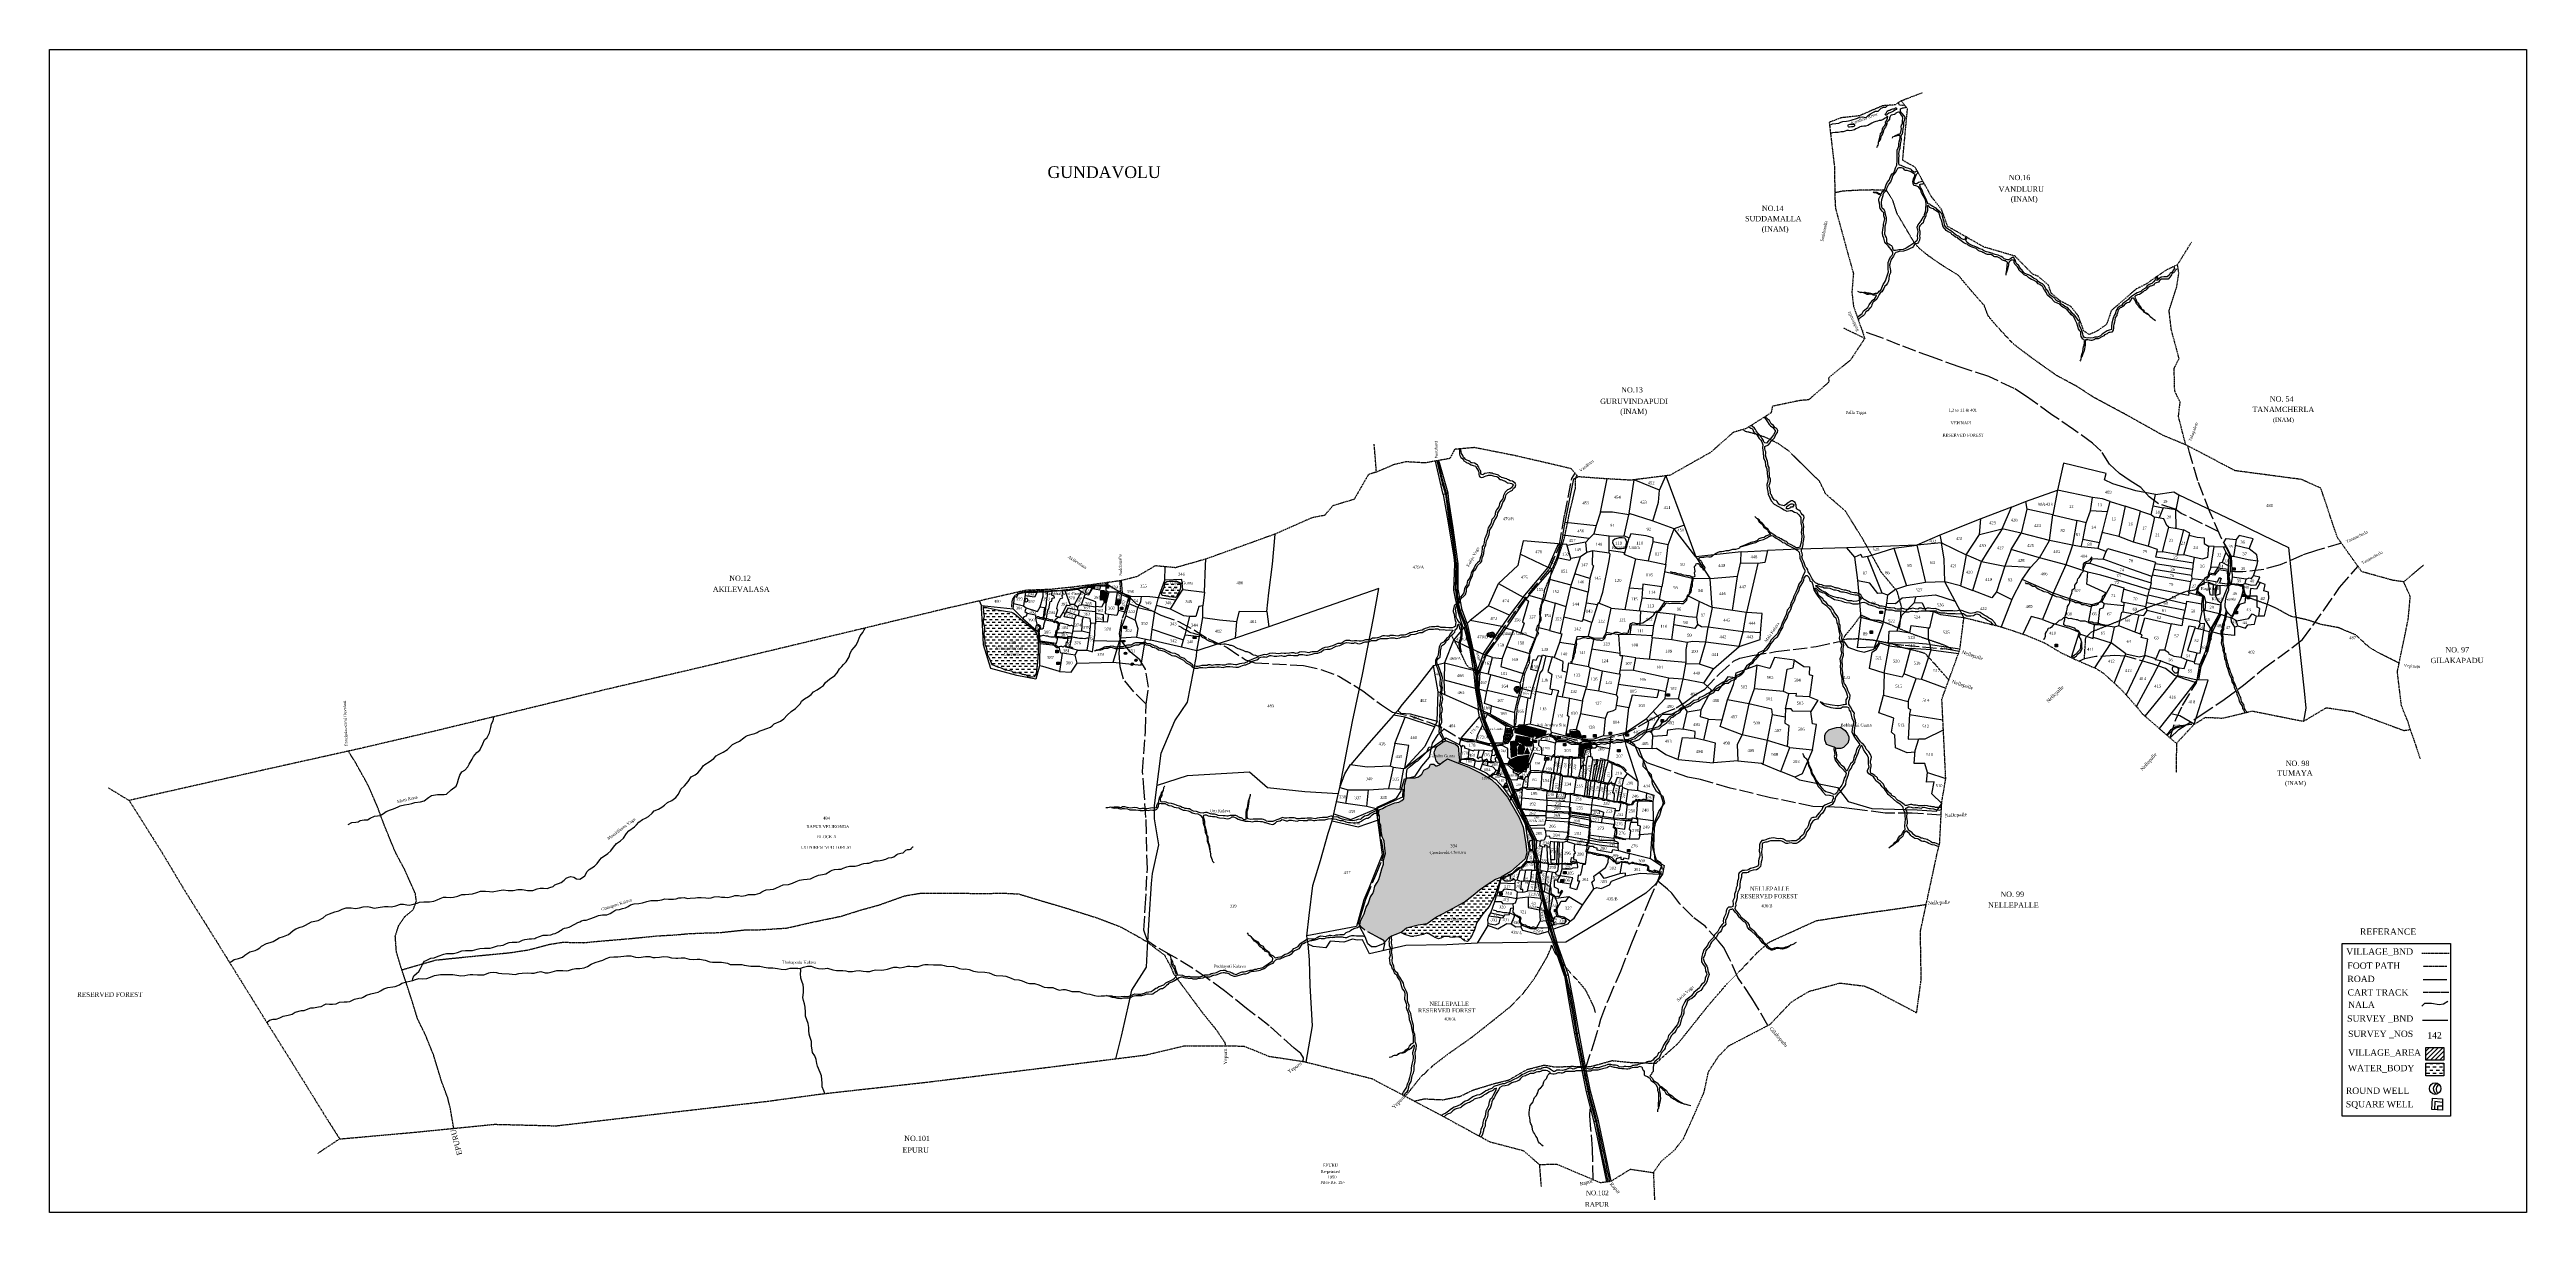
# Model space of a CAD drawing. Header units: millimetres. Extents: x 1039 to 3150, y 234 to 1226.
import ezdxf

# ---------------------------------------------------------------- set-up
doc = ezdxf.new("R2010")
doc.units = ezdxf.units.MM
doc.header["$MEASUREMENT"] = 0
for name, pattern in [('ACAD_ISO02W100', [15, 12, -3]), ('ACAD_ISO07W100', [3, 0, -3]), ('BORDER', [1.75, 0.5, -0.25, 0.5, -0.25, 0, -0.25])]:
    doc.linetypes.add(name, pattern=pattern)
for name, color, linetype in [('CARTTRACK', 30, 'ACAD_ISO02W100'), ('NALA', 4, 'Continuous'), ('ROUND WELL', 5, 'Continuous'), ('SQUAREWELL', 5, 'Continuous'), ('SURVEY_BND', 7, 'Continuous'), ('SURVEY_NO', 7, 'Continuous'), ('TEXT', 7, 'Continuous'), ('VILLAGE_AREA', 1, 'Continuous'), ('WATER_BODY', 4, 'Continuous')]:
    doc.layers.add(name, color=color, linetype=linetype)
for name, color, linetype, lineweight in [('FOOTPATH', 150, 'ACAD_ISO07W100', 30), ('ROAD', 1, 'Continuous', 25), ('VILL_BOUNDARY', 6, 'BORDER', 30)]:
    doc.layers.add(name, color=color, linetype=linetype, lineweight=lineweight)
doc.styles.get("Standard").update_dxf_attribs({"font": 'TIMES.TTF'})
doc.dimstyles.get("Standard").update_dxf_attribs({"dimtxt": 0.18, "dimasz": 0.18, "dimexe": 0.18, "dimexo": 0.0625, "dimgap": 0.09, "dimtad": 0, "dimtih": 1, "dimtoh": 1, "dimdec": 4, "dimzin": 0, "dimdsep": 46, "dimtxsty": 'Standard', "dimcen": 0.09, "dimadec": 0, "dimazin": 0, "dimtfac": 1, "dimtdec": 4, "dimtofl": 0, "dimtmove": 0, "dimatfit": 3, "dimfxl": 1, "dimtolj": 1, "dimtzin": 0, "dimarcsym": 0})

msp = doc.modelspace()

# ---------------------------------------------------------------- hatches: boundary and pattern name
at = {"layer": 'VILLAGE_AREA'}
h = msp.add_hatch(dxfattribs=at)
h.set_pattern_fill('ANSI31', color=256, scale=5, angle=90, style=0)
h.paths.add_polyline_path([(1940.3, 762.7), (1937.6, 764.7), (1935, 764.7), (1934.7, 756.3), (1937.4, 756.5), (1937.9, 754.9), (1939.1, 754.9)])
h.paths.add_polyline_path([(1951.5, 756.7), (1948.8, 757), (1948.3, 753.3), (1949.3, 752.4), (1951.1, 753.8)])
h.paths.add_polyline_path([(1951.8, 755.7), (1952.1, 762.6), (1948.3, 762.7), (1948, 755.9)], flags=9)
h = msp.add_hatch(dxfattribs=at)
h.set_pattern_fill('ANSI31', color=256, scale=5, angle=90, style=0)
h.paths.add_polyline_path([(2015.9, 725), (2013.6, 725.1), (2013.5, 723.8), (2016.2, 723.7)])
h.paths.add_polyline_path([(1955.3, 722.1), (1953.5, 722.1), (1953.5, 720.7), (1955.3, 720.7)])
h = msp.add_hatch(dxfattribs=at)
h.set_pattern_fill('ANSI31', color=256, scale=5, angle=90, style=0)
h.paths.add_polyline_path([(2297.7, 649.1), (2291.9, 649.1), (2290.3, 646.7), (2288, 647.3), (2288, 643.4), (2303, 639.3), (2304.1, 640.8), (2305.5, 640.8), (2306.5, 639.4), (2313.7, 642.1), (2314.5, 644.9)])
h.paths.add_polyline_path([(2300.4, 638.9), (2289, 641.1), (2288.7, 637), (2297.8, 631.8), (2301.8, 631.9), (2301.9, 635.9), (2299.8, 636.5)])
h.paths.add_polyline_path([(2288.1, 636.2), (2283.9, 635.5), (2284.5, 622.5), (2285.3, 622.9), (2289.5, 624.2), (2288.9, 631.5), (2291.1, 633.9)])
h.paths.add_polyline_path([(2287.9, 626.7), (2287.9, 624.6), (2287, 624.6), (2286.5, 624.6), (2285.8, 624.6), (2285.8, 626.7)], flags=16)
h.paths.add_polyline_path([(2296.1, 630.4), (2295.1, 632.6), (2291.7, 633.4), (2290.4, 628.7), (2290.6, 625.5), (2294.7, 625.3)])
h.paths.add_polyline_path([(2298.1, 630.2), (2295.9, 625.3), (2300.2, 625.7)])
h.paths.add_polyline_path([(2299.3, 624.3), (2290.4, 623.1), (2284.7, 620.6), (2282.5, 616.5), (2287.1, 613.1), (2287.5, 610.9), (2290.6, 609.4), (2292.2, 610), (2296.4, 611.7)])
h.paths.add_polyline_path([(2342.8, 644.1), (2340.7, 645), (2335.5, 644.5), (2335.9, 640.2), (2343.9, 638.9)])
h.paths.add_polyline_path([(2347.2, 629.5), (2352.4, 630.8), (2353.7, 631.5), (2351.9, 634.1), (2343.6, 633.4), (2343.2, 623.7), (2345.8, 623.9)])
h.paths.add_polyline_path([(2291.4, 636.2), (2296.9, 636.2), (2296.9, 639.3), (2291.4, 639.3)], flags=24)
h.paths.add_polyline_path([(2282.6, 627.1), (2312.5, 627.1), (2312.5, 631.7), (2282.6, 631.7)], flags=9)
h.paths.add_polyline_path([(2282.6, 614.8), (2290.9, 614.8), (2290.9, 618), (2282.6, 618)], flags=25)
h.paths.add_polyline_path([(2335.4, 640.3), (2342.3, 640.3), (2342.3, 644.1), (2335.4, 644.1)], flags=9)
h.paths.add_polyline_path([(2346.1, 630.3), (2352.9, 630.3), (2352.9, 634.1), (2346.1, 634.1)], flags=9)
h = msp.add_hatch(dxfattribs=at)
h.set_pattern_fill('ANSI31', color=256, scale=21.751084, angle=180, style=0)
h.set_pattern_definition([(225, (1585.529, -675.8565), (1.9225423, -1.9225423), [])])
h.paths.add_polyline_path([(3064, 375.1), (3064, 364.3), (3079.2, 364.3), (3079.2, 375.1)])
at = {"layer": 'WATER_BODY'}
h = msp.add_hatch(dxfattribs=at)
h.set_pattern_fill('DASH', color=256, scale=20, style=0)
h.paths.add_polyline_path([(2002.9, 766.6), (2002.8, 770.8), (2002, 771.4), (2000.9, 772.1), (1998.8, 772.7), (1997.3, 772.6), (1995, 772.6), (1991.3, 772.4), (1989.8, 771.3), (1988.8, 767.4), (1987.7, 765), (1986.7, 762.4), (1986.9, 760.9), (1987.6, 760.4), (1988.9, 760.1), (1990.4, 760), (1993.4, 759.3), (1995.9, 758.9), (1997.4, 758.9), (1998.6, 758.5), (1999.3, 759.2), (2000, 760.5), (2001.6, 763.4)])
h.paths.add_polyline_path([(1992.7, 768.2), (2013.8, 768.2), (2013.8, 773.2), (1992.7, 773.2)], flags=9)
h.paths.add_polyline_path([(1993.2, 763.6), (2000.1, 763.6), (2000.1, 767.4), (1993.2, 767.4)], flags=24)
h = msp.add_hatch(dxfattribs=at)
h.set_pattern_fill('DASH', color=256, scale=20, style=0)
h.paths.add_polyline_path([(1877.4, 731.5), (1870, 737.6), (1861.2, 744.9), (1858.8, 746.1), (1845.1, 748.3), (1835.3, 750.7), (1834.9, 750.5), (1835.2, 745.5), (1835.7, 742.7), (1835.1, 739.5), (1835.1, 736.9), (1836.1, 733.1), (1836.1, 731.1), (1835.6, 727.9), (1835.9, 724.8), (1836.3, 721.9), (1836.5, 718.2), (1837.4, 716.2), (1838.2, 713.4), (1838.3, 711.3), (1838.7, 709.6), (1840.7, 705.5), (1842.5, 701.3), (1844.2, 700.6), (1845.9, 699.8), (1848.1, 699), (1850.2, 698.5), (1851.4, 697.9), (1853.6, 696.7), (1857.3, 696), (1859, 695.7), (1859.7, 695.3), (1860.6, 694.3), (1862.3, 694.2), (1865.2, 694.4), (1866.2, 693.9), (1867.1, 693.5), (1868.3, 693.1), (1869, 692.9), (1869.9, 692.8), (1870.9, 692.6), (1872.2, 692), (1872.9, 691.1), (1874.9, 690.7), (1878.2, 690.9), (1879.8, 693.9), (1880.8, 700.4), (1881.5, 710.9), (1881.5, 720.7), (1880.3, 727.7)])
h.paths.add_polyline_path([(1851.6, 708.2), (1865.7, 708.2), (1865.7, 712.1), (1851.6, 712.1)], flags=24)
h.paths.add_polyline_path([(1844.4, 712.4), (1869, 712.4), (1869, 717.5), (1844.4, 717.5)], flags=24)
h.paths.add_polyline_path([(1856.3, 718.4), (1863.2, 718.4), (1863.2, 722.2), (1856.3, 722.2)], flags=24)
h = msp.add_hatch(dxfattribs=at)
h.set_pattern_fill('DASH', color=256, scale=5, style=0)
h.paths.add_polyline_path([(2270.3, 727), (2269.8, 728.4), (2268.9, 729.1), (2268.5, 729.1), (2267.9, 729.1), (2266.7, 728.7), (2265.5, 728.4), (2264.4, 727.8), (2264.2, 725.9), (2264.6, 725.5), (2266.2, 725.1), (2267.1, 724.6), (2267.6, 724.4), (2269.5, 724.7), (2270.3, 726.3)])
h.paths.add_polyline_path([(2254.9, 723.2), (2265.3, 723.2), (2265.3, 727.1), (2254.9, 727.1)], flags=9)
h = msp.add_hatch(dxfattribs=at)
h.set_pattern_fill('DASH', color=256, scale=5, style=0)
h.paths.add_polyline_path([(2291.1, 682.8), (2290.2, 682.9), (2289.1, 682.8), (2288.4, 682.6), (2287.7, 682), (2287.3, 681.3), (2287.3, 680.7), (2287.4, 679.9), (2287.8, 679.1), (2288.3, 678.5), (2289, 677.7), (2289.5, 677.2), (2290.8, 677.8), (2291.6, 680.5)])
h = msp.add_hatch(dxfattribs=at)
h.set_pattern_fill('DASH', color=256, scale=20, style=0)
h.paths.add_polyline_path([(2281.6, 588.4), (2273, 598.7), (2267.8, 603.4), (2259.3, 608.7), (2248.5, 614), (2237.9, 618.1), (2230.4, 621.1), (2226.8, 618.9), (2223.3, 615.9), (2221.5, 615.2), (2220.3, 615.2), (2218.6, 616.5), (2215.9, 616.6), (2214.6, 614), (2213, 612.9), (2210.1, 611.4), (2208.5, 608.1), (2205.5, 605.9), (2202.7, 604.9), (2196.9, 604.9), (2195.4, 604.5), (2193.6, 598.7), (2193.7, 595.4), (2193.4, 590.4), (2193, 587), (2191.5, 585.6), (2188.9, 584.2), (2185.5, 583.6), (2182.5, 582.5), (2180.6, 581.5), (2177.7, 580.6), (2175, 578.8), (2172, 577.7), (2171.6, 574.6), (2172.3, 572.3), (2172.5, 569.6), (2172.5, 566.5), (2173.5, 564.6), (2173.7, 559.4), (2174.5, 556.5), (2174.8, 554.6), (2175.9, 552.4), (2176.4, 551), (2176.9, 544.6), (2177.4, 540.4), (2176.3, 536.7), (2175.7, 534.1), (2175.9, 531.3), (2174.5, 527.3), (2173.5, 524.1), (2172.7, 521.1), (2171.7, 518.3), (2170.3, 515.8), (2168.5, 512.6), (2167.7, 508.6), (2166.7, 506.4), (2165.4, 504.3), (2164.4, 502.8), (2163.8, 500.8), (2162.7, 497.4), (2161.1, 494.8), (2160.1, 491.7), (2159.3, 489), (2158.1, 486.8), (2156.5, 483.7), (2155.7, 479.6), (2156.9, 477.7), (2159.5, 475.3), (2173.1, 468), (2176.3, 466), (2176.6, 464.4), (2180.1, 468.1), (2182.5, 469.9), (2185.5, 471.2), (2190.5, 473.2), (2195.4, 477), (2205.4, 479.6), (2212.9, 480.8), (2217.2, 484), (2220.9, 486.5), (2225.5, 488.6), (2231.6, 491.9), (2244.6, 498.8), (2252.1, 505), (2257.5, 509.5), (2264.2, 514), (2271.3, 518.6), (2276.2, 520.2), (2284.3, 525), (2296.6, 536), (2298, 541.1), (2297, 548.7), (2294.8, 562.9), (2291.5, 571)])
h.paths.add_polyline_path([(2239.5, 631.5), (2237.2, 633.5), (2234.5, 634.6), (2232.3, 635.3), (2230, 636.3), (2228.7, 636.5), (2227.4, 635.9), (2225.8, 635.1), (2224.4, 634), (2222.9, 632.9), (2221.4, 631.8), (2220.4, 630.6), (2219.7, 628.7), (2219.2, 627.5), (2219.1, 625.8), (2220, 621.6), (2220.8, 619.3), (2222.8, 617), (2224, 616.5), (2226.8, 618.9), (2230.4, 621.1), (2237.9, 618.1), (2239.9, 617.3), (2240.5, 620.3), (2240, 624.6), (2239.8, 629.1)])
h.paths.add_polyline_path([(2572.2, 639.8), (2571.2, 642.5), (2569.2, 645.2), (2565.1, 648), (2561.7, 647.9), (2558.7, 647.1), (2555.4, 645.8), (2552.7, 643.4), (2551.9, 641.1), (2551.9, 637.4), (2553.3, 633.4), (2556.4, 632.3), (2559.8, 631.1), (2561, 630.2), (2562.5, 629.8), (2563.7, 629.8), (2565.4, 629.9), (2567.8, 630.7), (2569.5, 632.5), (2571.4, 634.6), (2572.2, 637.2)])
h.paths.add_polyline_path([(2232.2, 545), (2239, 545), (2239, 548.8), (2232.2, 548.8)], flags=24)
h.paths.add_polyline_path([(2214.5, 539.1), (2245.8, 539.7), (2245.7, 543.6), (2214.4, 543)], flags=24)
h.paths.add_polyline_path([(2259.1, 603.1), (2267.5, 603.1), (2267.5, 606.2), (2259.1, 606.2)], flags=24)
h.paths.add_polyline_path([(2214.4, 621.6), (2236.8, 621.6), (2236.8, 625.6), (2214.4, 625.6)], flags=9)
h = msp.add_hatch(dxfattribs=at)
h.set_pattern_fill('DASH', color=256, scale=5, style=0)
h.paths.add_polyline_path([(2284.8, 643.1), (2284.8, 644.1), (2284.6, 645.4), (2283.4, 646.9), (2281.7, 647.3), (2281.1, 647), (2280.4, 646.6), (2280.1, 645.8), (2279.9, 645), (2279.5, 643.4), (2278.8, 641.7), (2278.5, 640.8), (2278.3, 639.5), (2278.3, 639), (2278.3, 637.2), (2278.3, 636.2), (2279.1, 634.9), (2280, 634.5), (2281.9, 636.1), (2283.4, 638.8), (2284.1, 640.7)])
h = msp.add_hatch(dxfattribs=at)
h.set_pattern_fill('DASH', color=256, scale=20, style=0)
h.paths.add_polyline_path([(2270.7, 504.3), (2276.2, 520.2), (2271.3, 518.6), (2264.2, 514), (2257.5, 509.5), (2252.1, 505), (2244.6, 498.8), (2231.6, 491.9), (2225.5, 488.6), (2220.9, 486.5), (2217.2, 484), (2212.9, 480.8), (2205.4, 479.6), (2195.4, 477), (2190.5, 473.2), (2193.9, 471.3), (2199.5, 469.8), (2204.3, 470.3), (2209.6, 471.3), (2212.2, 472.6), (2213.6, 472.4), (2214.9, 471.6), (2217.9, 470), (2219.7, 468.7), (2222.7, 467.6), (2224.6, 468.2), (2227.4, 469.6), (2230.4, 469.7), (2231.1, 469.7), (2232.7, 469.1), (2234.3, 468.9), (2236.8, 469.1), (2239.4, 469.3), (2242, 468.4), (2244.8, 466), (2247.5, 465.5), (2250.3, 468.6), (2253.4, 475.3), (2255.2, 481.7), (2260.4, 488.9), (2265.8, 495.3)])
h.paths.add_polyline_path([(2223.4, 482.3), (2246.5, 482.7), (2246.5, 486.6), (2223.3, 486.2)], flags=24)
h = msp.add_hatch(dxfattribs=at)
h.set_pattern_fill('DASH', color=256, scale=21.751084, angle=180, style=0)
h.set_pattern_definition([(180, (1585.529, -666.7326), (-2.7188854, -2.7188854), [2.7188854, -2.7188854])])
h.paths.add_polyline_path([(3064, 361.6), (3064, 350.8), (3079.2, 350.8), (3079.2, 361.6)])

# ---------------------------------------------------------------- linework, layer by layer
at = {"lineweight": 30}
msp.add_lwpolyline([(1039.2, 1225.7), (3149.7, 1225.7), (3149.7, 234.4), (1039.2, 234.4)], close=True, dxfattribs=at)
msp.add_lwpolyline([(2992.7, 463.7), (3085.1, 463.7), (3085.1, 316.5), (2992.7, 316.5)], close=True)
at = {"layer": 'CARTTRACK'}
for points in [[(2887.1, 815), (2855.6, 830.3), (2850.3, 833.9), (2836.2, 838.6), (2828.1, 844.3), (2821, 852.4), (2812.1, 858), (2803, 864.2), (2794.5, 872.2), (2787.4, 883.3), (2780, 890.2), (2763.8, 901.8), (2745.4, 914.4), (2723.8, 930), (2713.1, 936.8), (2691.6, 946.9), (2666.3, 955.3), (2643.6, 963.4), (2615.8, 973.7), (2598.6, 980.6), (2583.7, 985.9)], [(2992, 805), (2970.8, 798.8), (2959, 794.7), (2939.9, 786.5), (2925.8, 782.6), (2907.9, 780.4), (2900.9, 780.4), (2897.5, 781.1), (2897.5, 790.4), (2896.9, 795.1), (2888.6, 811.5), (2880, 831.6), (2869.6, 858.1), (2862.6, 882.2), (2861.3, 887.8)], [(2256.4, 693.2), (2262.9, 711), (2273.2, 725.1), (2290.2, 749.6), (2299.7, 761.8), (2317.3, 783), (2325.4, 802.1), (2330.2, 829.3), (2336.4, 860), (2339, 864.7)], [(2846, 638.9), (2853.6, 646.2), (2872.5, 658.5), (2892.1, 671.7), (2908.6, 683.9), (2925.7, 698), (2949.9, 715.8), (2959, 722.7), (2977.2, 748.1), (2990.4, 767.1), (3006.1, 785.1)], [(2868.5, 685.8), (2871.7, 698.6), (2877.2, 712.3), (2879.3, 719.2), (2880.4, 727.3), (2882.6, 733.5), (2887.8, 742), (2889.7, 748.3), (2889.6, 753.7), (2887.2, 755.2), (2884.4, 760.5), (2884.5, 765.3), (2885.5, 768.8), (2890.6, 769.1), (2894.2, 768.5), (2897.3, 771.5), (2896.5, 776.9), (2897.5, 781.1)], [(2107.3, 363.2), (2107.6, 366.3), (2105.5, 369.9), (2099.7, 374.5), (2078.4, 393.6), (2059.1, 408.4), (2040.4, 423.4), (2025.8, 433.9), (2013, 442.8), (1995.2, 453.5), (1979, 462.8), (1974.6, 466.1), (1971.7, 475), (1972.8, 494), (1974.6, 527.3), (1973.4, 571.1), (1971.9, 592.7), (1970.6, 610.4), (1973, 644.7), (1973.6, 667.8), (1963, 678.3), (1954.2, 689.1), (1951.5, 699.4), (1950.7, 711.2), (1951.6, 722.1), (1951, 728), (1953.5, 741), (1959.8, 758.6), (1953.9, 762.1), (1947.6, 765.3), (1938.1, 771)], [(2881.5, 730.4), (2875.9, 740), (2874.6, 750.3), (2874.4, 759), (2871.1, 761.3), (2869.4, 762.6), (2869.2, 767.2), (2874.9, 771.1), (2878.2, 772), (2885.5, 768.8)], [(1959.8, 758.6), (1965.1, 753.1), (1977.1, 748.2), (1986.1, 743.5), (2001.2, 738.2), (2014.9, 730.7), (2026.2, 723.7), (2042.6, 716), (2058.2, 705.5), (2066.2, 702.9), (2107.7, 700.7), (2122.3, 697.3), (2137.7, 691.7), (2158.2, 679), (2174, 667), (2183.6, 661), (2198.4, 657.8), (2214.4, 652.3), (2226.9, 647.1), (2240.8, 638.5), (2254.8, 635.9), (2269.9, 632.6), (2282.1, 634.4), (2286.2, 641.7), (2284.6, 647.8), (2277.8, 651.9), (2265.4, 658.9), (2261.4, 659.7)], [(1973.6, 667.8), (1975.5, 682.2), (1973.1, 697.4), (1968.2, 705.5), (1959.9, 712.3), (1953, 720.7), (1951.5, 722.9)], [(2356.3, 636.5), (2360.8, 637.9), (2380.6, 641.8), (2393.1, 648.6), (2401.5, 653.4), (2413.1, 659.8), (2425.2, 664.5), (2431.7, 668.6), (2440.8, 675.5), (2449.5, 680.6), (2461.7, 693.2), (2474.1, 704.4), (2479.5, 706.8), (2490, 709.1), (2510.1, 712.5), (2544.4, 716.8), (2562.6, 720.9), (2568, 721), (2571.5, 716.4), (2579.3, 713.5), (2585.5, 712.1), (2593.7, 714.7), (2597.1, 718.6), (2598.4, 721.4), (2607.2, 719.4), (2620.2, 718), (2655.4, 714.8), (2666.4, 712.9)], [(2846, 638.9), (2850.9, 654.5), (2856.6, 666.5), (2866.8, 683.3), (2868.5, 685.8), (2858.5, 688.9), (2849.9, 692.1), (2842.2, 698), (2831.5, 701.8), (2817, 706.2), (2808, 708.7), (2798.9, 709.2), (2782.9, 708.2), (2773, 706.4), (2768.5, 704.4)], [(2175.9, 457.9), (2176.9, 463.3), (2176.3, 466), (2173.1, 468), (2159.5, 475.3), (2156.9, 477.7), (2154.6, 481.4), (2157.8, 492), (2160.7, 501.5), (2169.3, 521.9), (2174.3, 534.2), (2176.2, 540.4), (2173.1, 558.2), (2171.2, 572.2), (2170.3, 579.8), (2178.6, 583.5), (2186.8, 587.5), (2190.5, 593.4), (2193.8, 604.1), (2202.8, 606.3), (2208.6, 614.8), (2215, 622.6), (2217.5, 634.5), (2222.3, 641.8), (2227.4, 646.8)], [(2651, 573.1), (2626.4, 574.9), (2603.2, 574.9), (2577.1, 578.1), (2566.1, 579.7), (2541.5, 580.6), (2505.5, 588), (2471.1, 596.2), (2445.9, 603.4), (2435.2, 605.6), (2410.1, 614.4), (2400.5, 617.7), (2397.4, 620.6), (2394, 623.5), (2390.1, 632.7), (2385.8, 636.5), (2371.4, 637.7), (2355.9, 636.4), (2339.8, 637.1), (2327.6, 639.9), (2320.4, 640.8), (2316.3, 642.2), (2304.2, 637.7), (2302.6, 638.1), (2303.5, 630.5), (2299.9, 621.1), (2297.5, 613.2)], [(2348.1, 358.1), (2355, 378.4), (2361.1, 399.3), (2367.7, 416.6), (2377.9, 440.2), (2387.5, 464.2), (2402, 499.5), (2408.5, 514.2), (2413.4, 526.9), (2412.5, 532.2), (2408.5, 534.7), (2405.2, 545.2), (2406.1, 565.4), (2410.5, 576.3), (2415.5, 583.7), (2414, 588.6), (2408.5, 593.3), (2405, 599.4), (2404.2, 607.6), (2397.2, 614.6), (2397.4, 620.6)], [(2503.4, 393.9), (2489.8, 417), (2477.8, 434.8), (2470.7, 450.6), (2465.6, 460.5), (2461.2, 465.6), (2450, 478.4), (2439.3, 486.3), (2428.3, 497.6), (2421.4, 506.7), (2417.8, 510), (2409.5, 516.9)], [(2354.4, 262.5), (2354, 288.6), (2352.5, 305.3), (2351.7, 316.7), (2351.8, 322.9)]]:
    msp.add_lwpolyline(points, dxfattribs=at)
at = {"layer": 'CARTTRACK', "ltscale": 0.1}
msp.add_lwpolyline([(3061.6, 422.3), (3083.6, 422.3)], dxfattribs=at)
at = {"layer": 'FOOTPATH', "ltscale": 0.002}
for points in [[(2859.4, 888.7), (2840.2, 896.7), (2806.4, 915.6), (2780.7, 929.4), (2766.4, 938.7), (2749.7, 947.6), (2735.3, 957.8), (2726.5, 964.1), (2712.3, 974.9), (2698.2, 990.1), (2690.9, 998.9), (2687.8, 1007.4), (2676.3, 1020.5), (2665.6, 1033.3), (2652.9, 1041.1), (2640.3, 1049.7), (2632.1, 1056.4), (2628.1, 1061.1), (2613.4, 1086), (2609.8, 1097.2), (2604.4, 1105.8), (2592.2, 1106), (2580.1, 1105.7), (2567.4, 1105), (2560.4, 1103.6)], [(2615.5, 732.1), (2616.2, 738), (2617.1, 751.2), (2613.6, 763.7), (2600.1, 780), (2583.8, 809.2), (2569.5, 832.2), (2559.6, 840.8), (2552.7, 846.8), (2547.5, 857.4), (2531.6, 873.1), (2521.5, 883.2), (2512.2, 889.8), (2500.6, 895.4), (2490.1, 898.7), (2484.3, 900.1), (2481.9, 901.7)], [(2285.6, 643.9), (2288.6, 650.7), (2290, 665.7), (2293.9, 679.5), (2296.2, 693.7), (2300.3, 703.1), (2300.5, 712.9), (2304.3, 722.3), (2308.2, 728.1), (2305.9, 730.4), (2307.1, 734.5), (2310, 738.5), (2310.1, 741.9), (2309, 743.3), (2309.2, 748.8), (2312.3, 759.7), (2313.2, 765.4), (2324.1, 790.5), (2329.9, 808.9), (2334.4, 831.1), (2339.3, 851.4), (2339.4, 859.6), (2340.6, 862.7)], [(1859, 750.3), (1859.7, 756.8), (1862, 760.7), (1868.1, 763.5), (1874.8, 764), (1889.1, 764.4), (1899.9, 764.6), (1902.3, 765), (1912.4, 766), (1923.6, 768.2), (1928.1, 769), (1935.3, 769.4), (1938.7, 769.5), (1943.2, 767.9)], [(1951.7, 763.2), (1951.8, 766.7), (1951.5, 769.5), (1951.5, 771.5), (1951.2, 772.8)], [(2773, 706.4), (2774.2, 724.7), (2778.6, 729.1), (2788.1, 733), (2803.4, 739.1), (2820.3, 747.7), (2827, 750.3), (2842, 755.5), (2854.3, 761.9), (2859.5, 763.9), (2867.6, 765.2), (2869.2, 767.2)], [(3041.2, 702.7), (3023.3, 711.6), (3015.3, 716.5), (3004.4, 726.6), (2989.4, 732.9), (2974.8, 735.6), (2962.2, 739.7), (2948.8, 742.6), (2936.4, 749.4), (2929.4, 752.5), (2916.9, 757), (2912.8, 758.5), (2908.9, 762.7), (2909.1, 768.3), (2905.2, 769.4), (2902.3, 770.1)], [(2657.5, 688.3), (2645.9, 701.6), (2637.2, 710.9), (2628.9, 713.3), (2617.4, 716), (2608.7, 719.3), (2593.2, 722.1), (2580.2, 723.3), (2570.6, 723), (2567.6, 722.3), (2566, 721), (2569.2, 726.1), (2577, 735.7), (2580.6, 740.6), (2582.9, 743.7), (2591.6, 739.7), (2598.9, 739.1), (2608.7, 735.3), (2615.5, 732.1), (2628.1, 727), (2650.8, 719.2), (2655.5, 717.3), (2660.9, 713.9)], [(2257.4, 696.1), (2254.2, 697.1), (2248.7, 698.8), (2246.3, 701.7), (2243.1, 708.7), (2237.9, 718.9), (2235.4, 723.3), (2233.7, 726.5)], [(1383.6, 306.2), (1380.7, 323.1), (1378.4, 332.4), (1373.4, 345.7), (1366.3, 369), (1359.5, 385.7), (1352.7, 399.7), (1348.8, 412.5), (1344.2, 426.8), (1339, 442.3), (1334.7, 456.8), (1333.8, 470), (1336.8, 479.1), (1341.7, 486.4), (1349.2, 492.7), (1351.8, 499.9), (1350.9, 506.1), (1349.1, 510.4), (1341.7, 526.8), (1333.8, 541.7), (1326.1, 560.4), (1322.3, 570.2), (1318.6, 580.3), (1310.8, 598.3), (1300, 617.8), (1296.2, 623.8), (1293.9, 627.7)], [(1339.4, 441.3), (1354.2, 445.6), (1368.2, 449.6), (1392.5, 452.1), (1431.8, 455.9), (1447.3, 458.3), (1465.6, 463.1), (1476.6, 464.8), (1494.3, 464.4), (1504.4, 465.4), (1531.6, 467.7), (1557.1, 470.2), (1571.3, 471), (1584.9, 472.2), (1601.3, 472.8), (1610, 473), (1631.6, 475.3), (1639.9, 475.2), (1654, 476), (1667.2, 476.9), (1678.4, 479.4), (1688, 481.6), (1702.2, 484.6), (1713.4, 486.9), (1730.2, 492.2), (1745.8, 496.5), (1767.8, 504.3), (1780.6, 506.5), (1794.8, 506.7), (1812.6, 506.7), (1833.4, 506.2), (1851.1, 506.7), (1865.2, 505.9), (1883.3, 500.4), (1903.1, 494.6), (1931.6, 485.6), (1951.2, 478.2), (1965, 470.6), (1974, 465.3), (1989.1, 453.9), (1994.6, 443.6), (1996.9, 437.9), (2010.9, 419), (2021.2, 405.1), (2033.3, 390.1), (2040.5, 379.4), (2041.3, 376.4)], [(2202, 329.4), (2210.4, 331.3), (2226.3, 330.5), (2240.9, 333.4), (2252.1, 338.8), (2270.1, 344.3), (2282.4, 347.3), (2298, 356.3), (2312.9, 360.1), (2322.1, 358.4), (2335.7, 359), (2352.5, 358.9), (2370.6, 363.9), (2385.5, 362.4), (2407.8, 361.6), (2427.1, 378.8), (2452.8, 411.1), (2468.7, 429.5), (2480.3, 441.1), (2494.4, 456.1), (2504.8, 465.1), (2530.1, 476.6), (2544.7, 483.2), (2573.1, 487.6), (2620.5, 494.4), (2638.3, 497)], [(2194.4, 333.4), (2201.4, 342.1), (2207.2, 349.5), (2217.8, 359.5), (2230.9, 369.6), (2251, 383.7), (2268.8, 397.8), (2284.2, 410.1), (2295.2, 421.7), (2304.2, 433.5), (2315.1, 452), (2318.3, 459.2), (2319, 462.2), (2321.7, 455.9), (2329.7, 445.2), (2335.5, 438.1), (2342.4, 430.8), (2347.6, 424.5), (2352, 415.7), (2354.9, 409.5), (2356.1, 405)]]:
    msp.add_lwpolyline(points, dxfattribs=at)
at = {"layer": 'FOOTPATH', "ltscale": 0.01}
msp.add_lwpolyline([(3061.7, 444.3), (3081.9, 444.3)], dxfattribs=at)
at = {"layer": 'NALA'}
for points in [[(2555.9, 1161.2), (2558.4, 1162.5), (2561.3, 1162.7), (2563.9, 1163), (2565.4, 1163.8), (2567.3, 1164.4), (2570.3, 1164.7), (2572.1, 1164.9), (2574.2, 1165.4), (2579.6, 1167.1), (2581.5, 1168.2), (2583.6, 1168.3), (2587, 1167.9), (2588.8, 1169.5), (2590.1, 1170.5), (2594, 1172.6), (2594.8, 1173.1), (2597.4, 1173.3), (2599.8, 1175.8), (2602.1, 1176.5), (2603.8, 1176.6), (2605.3, 1178.1)], [(2579.5, 997.6), (2581.5, 999.1), (2583.7, 1000.6), (2584.9, 1002.9), (2588.4, 1005.8), (2589.5, 1008.1), (2591.1, 1010.2), (2592.7, 1012.1), (2594.4, 1013.6), (2595.6, 1015.3), (2595.9, 1016.3), (2595.2, 1016.4), (2594.8, 1016.4), (2593.7, 1016.4), (2593, 1016.4), (2592.1, 1016.8), (2590.4, 1017.2), (2589.1, 1016.8), (2588, 1017), (2586.2, 1017.9), (2585.8, 1018.1), (2583.7, 1018.5), (2582, 1018.5), (2585.2, 1018.8), (2586.3, 1018.8), (2587.8, 1018.3), (2588.6, 1018.2), (2589.5, 1018.2), (2590.8, 1018.1), (2592.9, 1017.6), (2593.4, 1017.6), (2594.2, 1017.9), (2595, 1018.1), (2596.5, 1018), (2597.4, 1018.6), (2598.2, 1019.7), (2599.5, 1020.6), (2600.5, 1022.6), (2601.7, 1025.4), (2602.8, 1027.1), (2603.6, 1028.5), (2604.6, 1032), (2606, 1036.3), (2605.9, 1038.4), (2605.8, 1042), (2605.8, 1044.1), (2606.4, 1045.7), (2606.9, 1047.3), (2608.2, 1049.2), (2609.3, 1050.5), (2609.8, 1051.7), (2609.8, 1052.9), (2608.5, 1055.2), (2607, 1057), (2605.8, 1058.4), (2604.7, 1059.5), (2603.9, 1060.3), (2603.1, 1061.5), (2602.2, 1064.9), (2601.3, 1067), (2601, 1069.5), (2601.3, 1072.3), (2601.7, 1073.6), (2601.8, 1075.3), (2601.8, 1076.8), (2602.3, 1079), (2602.9, 1081.4), (2602.1, 1084.1), (2602.1, 1086.5), (2600.6, 1088), (2599.1, 1090.1), (2598.7, 1091.5), (2598.7, 1092.8), (2598.5, 1094.9), (2598, 1096.7), (2598, 1098.4), (2599.1, 1100.7), (2599.8, 1101.5), (2597.9, 1102.2), (2597.1, 1102.7), (2596.5, 1103.1), (2595.5, 1103.6), (2593.9, 1103.7), (2593, 1104.2), (2596.1, 1104), (2597.6, 1103.2), (2599.3, 1102.6), (2600.2, 1103), (2600.5, 1103.9), (2600.9, 1104.7), (2601.9, 1105.3), (2603, 1106.6), (2604.1, 1110.5), (2605, 1112.3), (2606.7, 1114.5), (2607.4, 1116.7), (2608, 1118.2), (2609.3, 1119.7), (2610.6, 1120.7), (2611.5, 1123), (2612.1, 1124.9), (2613.3, 1127.1), (2613.6, 1131.1), (2613.5, 1133), (2613.5, 1137.6), (2613.6, 1140), (2614.4, 1141.8), (2615, 1143.3), (2615, 1145.3), (2615.1, 1147), (2615.8, 1149.1), (2616.1, 1150.5), (2616.1, 1151.5), (2616, 1152.1), (2615.5, 1152.4), (2615.2, 1152.4), (2614.8, 1152.4), (2614.1, 1152.3), (2613.1, 1152.1), (2612.4, 1152), (2611.9, 1152), (2611.1, 1152), (2612.6, 1152.8), (2613.6, 1153.1), (2614.4, 1153.6), (2615.2, 1153.7), (2615.7, 1153.9), (2616.3, 1154.2), (2616.3, 1154.6), (2616.5, 1155.3), (2617.2, 1158.1), (2617, 1159.8), (2617.1, 1161.2), (2617.9, 1162.5), (2617.9, 1164.9), (2618.3, 1167.2), (2618.1, 1168.5), (2617.3, 1169.8), (2616.4, 1171.3), (2615.4, 1172.2), (2614.6, 1172.4), (2613.4, 1172), (2612.4, 1171.4), (2612, 1171), (2611.2, 1170.4), (2608.3, 1169.7), (2607.8, 1169.1), (2607.2, 1168.2), (2607, 1167.3), (2606.9, 1166.5), (2605.8, 1165), (2605.3, 1164.4), (2604.8, 1163.9), (2604.6, 1163.1), (2604.6, 1162.5), (2604.5, 1161.5), (2604.1, 1160.6), (2603.5, 1159.5), (2602.1, 1157.8), (2601.5, 1155.4), (2601.1, 1153.9), (2600.2, 1152.3), (2599.7, 1151.3), (2599.3, 1149.6), (2598.5, 1148.2), (2597.9, 1147.3), (2598.4, 1149.9), (2598.9, 1152.2), (2599.3, 1154), (2600.7, 1155.6), (2601, 1158), (2601.5, 1159.5), (2602.6, 1160.8), (2603.7, 1162.8), (2603.6, 1163.9), (2603.9, 1164.8), (2604.6, 1165.5), (2605.2, 1167.1), (2605.5, 1168.4), (2605.2, 1168.5), (2604.7, 1168.3), (2603.9, 1167.6), (2603.2, 1167.1), (2601.7, 1166), (2599.6, 1165.3), (2598.1, 1165.3), (2596.6, 1164.8), (2595.4, 1164.5), (2593.6, 1163.7), (2592, 1162.9), (2588.6, 1161.1), (2586.6, 1160.5), (2585, 1160.5), (2583.6, 1160.2), (2582.9, 1160), (2581.8, 1159.9), (2581.4, 1159.6), (2579.8, 1158.6), (2578.4, 1158), (2577.2, 1157.4), (2575, 1156.7), (2573.1, 1156.4), (2572, 1156.6), (2570.6, 1156.6), (2569.2, 1156.2), (2567.5, 1155.7), (2565.9, 1155.5), (2563.3, 1154.9), (2560.6, 1154.9), (2558.5, 1154.8), (2556.7, 1154.2)], [(2577.2, 1160.8), (2576.6, 1160), (2575.8, 1159.8), (2574.5, 1159.7), (2572.8, 1159.5), (2572.4, 1159.5), (2571.9, 1159.7), (2571.7, 1160.3), (2571.7, 1161.3), (2572.1, 1161.7), (2573.3, 1162), (2576.5, 1162.1), (2577.3, 1161), (2577.2, 1160.8)], [(2604.3, 1169.8), (2603.7, 1169.9), (2603.7, 1169.9), (2603.2, 1170.4), (2603.6, 1171), (2604.1, 1171.6), (2604.7, 1172.5), (2605.1, 1173.2), (2605.8, 1173.7), (2606.8, 1174), (2607.2, 1174.1), (2608, 1174.5), (2608.4, 1174.7), (2609, 1175), (2609.8, 1175.2), (2610.6, 1175.2), (2611.5, 1175.5), (2612.1, 1175.9), (2612.5, 1176.1), (2613, 1175.8), (2613.1, 1175.5), (2612.7, 1174.7), (2611.5, 1174), (2611.2, 1173.7), (2610.4, 1173.2), (2609.8, 1172.9), (2608.7, 1172.2), (2607.3, 1171.7), (2606.5, 1171.6), (2605.1, 1170.3), (2604.3, 1169.8)], [(2620, 1178.3), (2618.5, 1177.9), (2618, 1177.9), (2615.5, 1178.2), (2614.8, 1179.3), (2614.1, 1180.1)], [(2849.3, 1040.8), (2849.8, 1039), (2849, 1037.8), (2847.8, 1036), (2846.2, 1035), (2845.2, 1033.3), (2843.6, 1031.9), (2842.2, 1031.9), (2840.8, 1031.9), (2838.4, 1031.6), (2837.3, 1030.7), (2834.7, 1028.8), (2835.7, 1031), (2835.2, 1032.5), (2834.2, 1031.8), (2834.1, 1031.1), (2833.4, 1029.3), (2832, 1027.6), (2830.4, 1026.3), (2828.2, 1025.4), (2826.6, 1024.2), (2825.1, 1022.4), (2822.4, 1020.9), (2821, 1019.4), (2818.1, 1018.2), (2816.6, 1017.4), (2813.1, 1015.1), (2811.3, 1013.4), (2810.6, 1012.6), (2808.8, 1011.6), (2807.6, 1010.5), (2805.8, 1009.2), (2805, 1007.8), (2803, 1006.8), (2801.4, 1005.5), (2799.8, 1002.6), (2799.2, 1000.3), (2798.5, 998.9), (2797.6, 996.6), (2796.5, 992.4), (2796.2, 989.9), (2796.1, 987.2), (2794.1, 986.4), (2792.5, 985.9), (2788.2, 983), (2786.8, 981.6), (2784.2, 980.5), (2782, 980.5), (2780.4, 979.9), (2778, 979.8), (2776.7, 980.1), (2775.3, 979.8), (2773.1, 980.3), (2772.1, 981.8), (2771.7, 983.3), (2770.8, 986.1), (2769.9, 988.3), (2768.8, 990.2), (2768.5, 992.3), (2768.5, 993.1), (2769.3, 994), (2768.8, 994.5), (2767.8, 994.6), (2767.3, 995.5), (2766.2, 997.1), (2765.2, 998.8), (2764.3, 999.7), (2762.9, 1000.7), (2761.4, 1002.6), (2760.4, 1003.9), (2758.5, 1005.7), (2756.3, 1006.6), (2754.7, 1008), (2753.6, 1008.8), (2752.7, 1009.9), (2751.7, 1010.6), (2750.7, 1011), (2749.6, 1011.4), (2748.7, 1012), (2747.9, 1013.7), (2746.4, 1014.7), (2745.6, 1015.3), (2744.7, 1015.9), (2743.5, 1016.7), (2743, 1017.6), (2741.8, 1019.9), (2740.7, 1021), (2740.1, 1021.8), (2739, 1024.3), (2737.3, 1026.1), (2735.3, 1026.9), (2733.9, 1027.8), (2733.2, 1028.8), (2732.3, 1029.8), (2729.6, 1030.8), (2727.2, 1032.7), (2725.4, 1033.6), (2723.7, 1034.2), (2723, 1034.4), (2722.3, 1034.9), (2721.3, 1035.6), (2720.6, 1036.8), (2719.8, 1037.9), (2718.9, 1038.5), (2718, 1040), (2716.9, 1041.8), (2715.6, 1042.7), (2714.5, 1044.6), (2713.9, 1046.5), (2713.3, 1047.6), (2712.9, 1048.4), (2711.5, 1048.4), (2711.1, 1048.2), (2710.2, 1047.2), (2708.3, 1046.4), (2707.4, 1046.4), (2706.4, 1046.7), (2704.8, 1047.3), (2703.4, 1048.4), (2702.2, 1049.4), (2700.7, 1050), (2699.5, 1050.5), (2698.1, 1050.7), (2697, 1051), (2696.2, 1051.3), (2695.4, 1051.6), (2694.9, 1051.9), (2694, 1052.2), (2692.3, 1052.8), (2691.1, 1053.1), (2689.7, 1053.2), (2687.3, 1054.1), (2685.8, 1055.2), (2684, 1055.8), (2683.2, 1056.2), (2681.6, 1057.1), (2681.2, 1057.3), (2679.1, 1058.1), (2678.1, 1058.4), (2676.2, 1059.2), (2674.2, 1060.4), (2672.9, 1061.4), (2672.5, 1062), (2672.2, 1062.6), (2672.3, 1063.7), (2673.2, 1065.5), (2671.7, 1066.3), (2671.3, 1064.3), (2670.9, 1063.5), (2669.1, 1064), (2668, 1064.7), (2667.5, 1065.1), (2666.2, 1066.1), (2665.9, 1066.5), (2664.8, 1067), (2663.7, 1067.5), (2662.1, 1068.8), (2661.5, 1069.5), (2660.6, 1070.1), (2659.3, 1071.1), (2657.7, 1072.1), (2657.3, 1072.4), (2655.8, 1073.4), (2654.9, 1074.2), (2653.8, 1076), (2653.6, 1078.9), (2652.9, 1080.6), (2652.1, 1083.6), (2651.7, 1085.5), (2650.1, 1087.2), (2647.9, 1089.2), (2646.8, 1090.4), (2644, 1091.9), (2642.5, 1092.7), (2641.2, 1093.8), (2639.7, 1094.2), (2639.6, 1094.5), (2638.5, 1097.3), (2637.4, 1099.9), (2636.1, 1102), (2635, 1104.9), (2634.3, 1106.9), (2633.5, 1108.1), (2632.7, 1110), (2632.7, 1110.8), (2633.4, 1110.9), (2634.6, 1111.1), (2635.7, 1111.1), (2636.3, 1111.9), (2635.5, 1113.4), (2633.8, 1113), (2631.8, 1112.5), (2630.2, 1111.3), (2629.2, 1111.3), (2628.4, 1111.5), (2627.8, 1113.2), (2628.2, 1114.8), (2629.6, 1118.5), (2630.3, 1119.8), (2631.4, 1120.8), (2630.5, 1122.4), (2629.7, 1122.1), (2628.9, 1121.2), (2628, 1121.3), (2627.1, 1121.8), (2626.4, 1122.3), (2625.8, 1123.2), (2625, 1123.7), (2624.1, 1124.1), (2623.3, 1124.2), (2622.2, 1124.5), (2621.2, 1125), (2619.4, 1125.6), (2618.1, 1126.2), (2616.9, 1126.9), (2615.9, 1127.2), (2615.3, 1127.3), (2614.9, 1128.5), (2614.9, 1130.5), (2614.8, 1133), (2615.1, 1135.1), (2614.8, 1137.1), (2615.5, 1140.3), (2616.1, 1141.6), (2616.2, 1145.1), (2616.6, 1146.4), (2617, 1147.5), (2617.1, 1148.9), (2617.2, 1149.3), (2616.9, 1151.5), (2617.3, 1152.9), (2618, 1153.9), (2618.4, 1155.4), (2618.6, 1158), (2619.1, 1160.7), (2619.2, 1162), (2619.2, 1162), (2619.2, 1163.8), (2619.9, 1166.2), (2620.2, 1168.2), (2619.2, 1169.6), (2618.2, 1170.7), (2616.7, 1172.4), (2616.2, 1173.7), (2616.2, 1175.1), (2618.3, 1175.9), (2619, 1175.9), (2620.2, 1176.4), (2621.1, 1176.8)], [(2596.3, 1142.2), (2596.7, 1143.4), (2597.4, 1144.2), (2597.5, 1145.2), (2597.5, 1146.1), (2597.5, 1146.9), (2597.9, 1147.3)], [(2609.5, 1150.3), (2609.9, 1151.2), (2611.1, 1152)], [(2613.7, 1054.6), (2612, 1054.4), (2610.8, 1054.4), (2610.3, 1054.5), (2609.9, 1056), (2609.9, 1056.7), (2608.9, 1058.3), (2607.5, 1058.9), (2606.3, 1059.8), (2605.3, 1060.5), (2604.7, 1061.8), (2604.6, 1064.3), (2604.3, 1065.5), (2603.5, 1066.8), (2603, 1068.2), (2603, 1069.5), (2603.3, 1071.6), (2603.3, 1072.9), (2603.4, 1074.5), (2603.3, 1075.4), (2604.2, 1078.2), (2604.5, 1080.2), (2604.5, 1082.2), (2603.5, 1085), (2603.3, 1087.3), (2602.4, 1089.2), (2600.6, 1090.4), (2600.4, 1091.9), (2600.2, 1095.1), (2600.3, 1097.9), (2601.5, 1101.2), (2601.5, 1102.4), (2602.7, 1104.3), (2604.4, 1105.8), (2605.1, 1108.1), (2606.1, 1110.5), (2607, 1111.5), (2608.1, 1113), (2609.3, 1116.1), (2609.9, 1118.1), (2611.2, 1119.7), (2612.1, 1120.8), (2613.3, 1122.8), (2614.2, 1124.5), (2615.3, 1125.2), (2616.8, 1125.2), (2618.5, 1124.6), (2619.4, 1123.3), (2620.3, 1123), (2621.6, 1122.8), (2623.5, 1122.2), (2625.6, 1121.5), (2627.1, 1120.5), (2628.5, 1119.4), (2628, 1117.3), (2627, 1115.4), (2626.7, 1113.2), (2627.2, 1110.4), (2630, 1109.5), (2631.2, 1109.1), (2633.5, 1106.2), (2633.8, 1104.3), (2634.8, 1102.1), (2636.7, 1099.1), (2637.5, 1096.8), (2637.8, 1093.2), (2637.7, 1090.8), (2637.5, 1088.6), (2637, 1086.4), (2636.4, 1084.7), (2636.3, 1083.2), (2635.7, 1083), (2634.5, 1081), (2633.8, 1079.6), (2631, 1076.4), (2630.3, 1074.1), (2631.1, 1070.5), (2630.6, 1066.9), (2630.9, 1064.5), (2630.2, 1062.6), (2627.7, 1060.8), (2624.2, 1058.3), (2621.1, 1056.3), (2618.5, 1055.2), (2616.3, 1055), (2614.8, 1055), (2613.7, 1054.6)], [(2852.9, 1038.7), (2851.2, 1038.3), (2850.5, 1037.5), (2849.7, 1036.1), (2849, 1035.4), (2847.6, 1034.7), (2847.2, 1033.8), (2846.8, 1032.8), (2845.8, 1031.6), (2844.5, 1030.1), (2843.1, 1030), (2841.5, 1030), (2840.2, 1030.1), (2839.4, 1030.1), (2838.8, 1030), (2837, 1028.8), (2836.1, 1027.5), (2834.1, 1026.8), (2833.4, 1026.6), (2832.6, 1025.7), (2831.9, 1024.9), (2831.2, 1024.5), (2830.5, 1024.3), (2829.7, 1024.1), (2829.2, 1024), (2828.3, 1023.5), (2827.8, 1023.1), (2827.1, 1022.5), (2826.5, 1021.6), (2825, 1020.4), (2823.9, 1019.9), (2823, 1019.3), (2822, 1018.3), (2820.7, 1017.4), (2819.9, 1016.9), (2818.2, 1016.5), (2816.7, 1015.8), (2816.1, 1015.2), (2816.1, 1015), (2816.2, 1013.9), (2816.5, 1013.4), (2816.9, 1012.8), (2817.8, 1010.6), (2817.8, 1010.5), (2818.6, 1009.8), (2819.5, 1008.6), (2819.8, 1007.8), (2820.2, 1006.9), (2821.3, 1005.4), (2822.1, 1004.5), (2823.2, 1003.7), (2823.9, 1002.6), (2824.3, 1001.8), (2825.8, 1001.2), (2826.7, 1000.8), (2828, 999.6), (2828.4, 998.9), (2826.4, 1000.2), (2825.2, 1001), (2824.3, 1001.5), (2823.9, 1001.9), (2823.3, 1002.7), (2822.7, 1003.2), (2821.9, 1003.8), (2820.3, 1005.4), (2819.7, 1006.4), (2817.5, 1008.9), (2817, 1009.7), (2816.5, 1011), (2816.2, 1011.7), (2815.8, 1012.5), (2815.4, 1013.2), (2814.8, 1013.8), (2813.9, 1013.8), (2813.3, 1013.4), (2812.5, 1012.2), (2810.8, 1010), (2809.6, 1009.8), (2808.7, 1009.3), (2807.8, 1008.9), (2806.1, 1007), (2804.6, 1005.9), (2803.5, 1005.4), (2802.7, 1004.8), (2802.3, 1004.2), (2801.9, 1003.6), (2801.1, 1001.4), (2800.7, 1000.4), (2800.6, 998.9), (2799.2, 997.2), (2799, 995.1), (2798.8, 993.3), (2798, 991.3), (2797.7, 990.2), (2797.8, 988.1), (2797.5, 986.5), (2797, 985.6), (2796.3, 984.9), (2794.9, 984.6), (2793.9, 984.4), (2793.3, 984.3), (2792.4, 983.4), (2790.3, 982.4), (2789.6, 981.8), (2788, 980.8), (2785.9, 979.6), (2784.8, 979.1), (2783.5, 979.1), (2782.4, 979), (2781.7, 978.6), (2781.1, 978.3), (2779.5, 977.7), (2778.6, 977.7), (2777.4, 977.9), (2777, 978.1), (2775.9, 978.4), (2774.9, 978.3), (2774.1, 978.3), (2773.8, 976.2), (2773.7, 974.4), (2773.8, 973.4), (2773.3, 972.2), (2773, 970.7), (2772.8, 969.2), (2772.5, 968.1), (2771.7, 966.3), (2770.9, 963.9), (2770.4, 963.5), (2771.2, 967), (2771.8, 968.1), (2771.9, 971), (2772.3, 972.3), (2772.9, 973.6), (2773, 975.8), (2773, 977.4), (2772.9, 978.6), (2771.6, 978.9), (2770.9, 980.3), (2770.3, 981.1), (2769.9, 982.7), (2769.9, 984.3), (2769.9, 985.1), (2769.2, 985.8), (2768.1, 987.5), (2768.1, 987.7), (2767.3, 989.7), (2766.7, 992.4), (2765.1, 995.4), (2764, 997.8), (2761.9, 999.7), (2760.2, 1001.6), (2758.3, 1003.9), (2757, 1005), (2754.6, 1006.1), (2753.4, 1007.1), (2751.4, 1008.9), (2749.4, 1009.9), (2747.9, 1010.5), (2747, 1011.2), (2746.2, 1012.2), (2745.6, 1013.1), (2745, 1013.6), (2742.2, 1015.8), (2741.6, 1016.2), (2741.3, 1016.7), (2740.7, 1018.3), (2740.2, 1019.3), (2739.7, 1019.9), (2738.7, 1020.9), (2738.1, 1022.4), (2737.7, 1023.5), (2737.1, 1024.1), (2735.1, 1025.3), (2733.7, 1026.1), (2732.2, 1027.6), (2729.6, 1029.1), (2727.9, 1029.8), (2726.5, 1030.5), (2725.8, 1031.2), (2724.8, 1031.9), (2723.9, 1032.8), (2722.8, 1033.2), (2721.8, 1033.6), (2721, 1034.2), (2720.1, 1035.5), (2718.5, 1036.6), (2717.1, 1037.9), (2717.2, 1038.9), (2716.1, 1040.4), (2714.7, 1041.9), (2713.8, 1042.7), (2713.3, 1044.2), (2713.3, 1044.8), (2713.1, 1045.5), (2712.8, 1045.8), (2712.5, 1046.1), (2712, 1046.3), (2711.3, 1046.4), (2711, 1046.1), (2710, 1045.5), (2709.3, 1045), (2708.8, 1044.8), (2708.3, 1043.2), (2708.5, 1041.8), (2707.4, 1038.5), (2706.6, 1036), (2707.3, 1041.2), (2707.4, 1044.4), (2706.5, 1045.1), (2706, 1045.5), (2705, 1045.7), (2704.2, 1045.8), (2703.2, 1046.1), (2702.6, 1046.5), (2702.3, 1046.8), (2701.5, 1047.6), (2698.7, 1048.9), (2696.7, 1048.9), (2695.8, 1049.4), (2695.2, 1050), (2694, 1050.6), (2693, 1051), (2691.7, 1051.1), (2690.5, 1051.1), (2689.5, 1051.4), (2688.9, 1051.7), (2688, 1052.1), (2687.2, 1052.4), (2686.6, 1052.7), (2685.7, 1053.2), (2684.9, 1053.6), (2683.7, 1053.8), (2683.2, 1054), (2682.8, 1054.3), (2682.2, 1054.7), (2681.8, 1055.2), (2680.8, 1056.1), (2678.3, 1057), (2677.5, 1057.3), (2676.1, 1057.8), (2675.4, 1058.2), (2674.1, 1059), (2673.2, 1059.7), (2672, 1060.2), (2670.2, 1060.9), (2667.9, 1062.6), (2665.7, 1064.3), (2664.8, 1065.4), (2663.2, 1065.9), (2661.1, 1067.4), (2660.1, 1068.1), (2659.4, 1069.1), (2658.4, 1069.8), (2656.9, 1070.4), (2655.3, 1071.6), (2654.4, 1072.6), (2653.4, 1073.4), (2652.4, 1075.3), (2652.1, 1076.8), (2651.9, 1078.3), (2651.3, 1080.3), (2650.5, 1082.1), (2649.7, 1085), (2649.2, 1086.5), (2647, 1087.9), (2645.4, 1089.1), (2644.7, 1089.8), (2643.2, 1090.3), (2642.4, 1090.5), (2641.4, 1091.2), (2640.5, 1092.2), (2639.7, 1092.8), (2639.1, 1092.2), (2639.3, 1089.6), (2639.3, 1088.7), (2639, 1087.4), (2638.3, 1086.3), (2638, 1085.2), (2637.9, 1083.6), (2636.6, 1081.1), (2635.9, 1079.5), (2635.6, 1078), (2634.3, 1076.9), (2632.9, 1075.5), (2632.2, 1074.5), (2632.2, 1072.5), (2632.9, 1070.9), (2632.7, 1068.7), (2632.4, 1066.7), (2632.9, 1065.4), (2632.6, 1063.3), (2631.6, 1061.6), (2630.7, 1060.3), (2629.8, 1060.1), (2629.3, 1060.1), (2628.8, 1059.8), (2628.4, 1059.4), (2627.8, 1058.8), (2627.3, 1058.2), (2626.5, 1057), (2624.5, 1056.2), (2622.3, 1055.1), (2618.8, 1053.8), (2615.1, 1053.5), (2613.5, 1053.1), (2612.5, 1052.6), (2611.6, 1051.8), (2611, 1050.7), (2610.4, 1049.7), (2608.9, 1047.5), (2608.1, 1046.3), (2607.6, 1044), (2607, 1042), (2607.2, 1040.3), (2607.7, 1037.4), (2607.7, 1035.5), (2606.6, 1033), (2606.3, 1030.4), (2606.2, 1028.3), (2605.4, 1026.7), (2604.2, 1024.9), (2603, 1024), (2602.2, 1021.9), (2600.3, 1019.2), (2599.1, 1018.3), (2598.1, 1017), (2597.5, 1015.8), (2596.9, 1014.5), (2596.1, 1013), (2594.1, 1011.3), (2593.4, 1010.7), (2592.8, 1010), (2592.5, 1009.4), (2592, 1008.2), (2591.6, 1006.9), (2591, 1005.9), (2590.2, 1005.2), (2588.3, 1003), (2586.9, 1002), (2585.8, 1000), (2584.5, 998.6), (2582, 997.1), (2580.3, 995.3)], [(2706.6, 1036), (2706.1, 1035), (2706, 1034.4), (2706, 1033.3)], [(2582, 1018.5), (2580.6, 1019.1), (2579.9, 1019.6)], [(2833.5, 994.6), (2832.4, 995.3), (2831.5, 995.9), (2831, 996.5), (2830.3, 997), (2829, 998), (2829, 998), (2828.4, 998.9)], [(2770.4, 963.5), (2770.1, 961.9), (2769.6, 961), (2769.1, 960.2)], [(2500.3, 912.4), (2502, 910), (2503, 908.5), (2504.4, 906.1), (2505.7, 905), (2507.6, 903.4), (2509.4, 901.3), (2509.8, 900.5), (2508, 897.4), (2506.5, 895), (2505.2, 893.6), (2504, 892.1), (2502.1, 890.2), (2500.8, 890.4), (2500, 891.2), (2499.7, 892.4), (2498.6, 894.1), (2497.7, 895), (2497.2, 895.8), (2496.6, 896.9), (2494.9, 898.6), (2493.9, 899.8), (2493.3, 900.7), (2492.8, 901.7), (2491.9, 903), (2490.2, 904.5), (2489, 905.3)], [(2697.8, 734.7), (2697.1, 736.7), (2694.7, 739.4), (2692.9, 740.3), (2691.4, 741.2), (2690, 742.3), (2688.9, 743), (2687.7, 743.5), (2686.7, 744), (2685.2, 745.3), (2684.1, 745.8), (2683.3, 746.2), (2681.7, 746.4), (2679.3, 745.6), (2676.1, 745.1), (2674.8, 745.2), (2672.4, 746), (2670.6, 746.8), (2669.4, 747.3), (2667.3, 747.8), (2664.9, 747.2), (2662.2, 747), (2660.8, 747.3), (2659.1, 747.3), (2657, 747.3), (2653.7, 747.3), (2650.9, 747.4), (2649.7, 747.9), (2648.4, 748.4), (2647.4, 748.8), (2646.1, 749.2), (2644.3, 749.1), (2642.2, 749.2), (2640.8, 749.5), (2639.1, 749.5), (2637.8, 749), (2635.5, 748.9), (2634.3, 749.5), (2632.5, 749.5), (2631, 748.8), (2628.8, 748.9), (2627.8, 749.2), (2626.5, 749.4), (2625, 749.1), (2623.8, 748.9), (2622.9, 748.5), (2621.3, 748.5), (2619.9, 748.6), (2618.2, 749.2), (2617.2, 749.3), (2615.5, 748.8), (2613.5, 748.6), (2612.1, 749), (2611.2, 749.6), (2607.9, 749.7), (2606.4, 749.8), (2603.4, 750.7), (2600.8, 751.1), (2598.4, 751.3), (2597.2, 752.1), (2596.4, 752.5), (2589.6, 754.5), (2588.2, 755.2), (2586.5, 756.4), (2585.5, 757), (2584.4, 757.9), (2583.4, 759.2), (2582.4, 760.8), (2581.6, 761.4), (2580.3, 762), (2578.8, 762.6), (2576.8, 762.7), (2573.8, 763.3), (2572.5, 764), (2571.5, 764.4), (2570.6, 764.7), (2569.7, 764.8), (2568.3, 764.9), (2566.2, 765.4), (2565.5, 765.8), (2564.2, 766.3), (2563.3, 766.6), (2562.1, 766.7), (2561.5, 766.8), (2560.8, 766.8), (2559.6, 767.3), (2558.8, 767.8), (2557.4, 768.4), (2556.5, 768.4), (2555.2, 768.4), (2553.8, 768.4), (2552.5, 768.4), (2551.2, 768.5), (2550.4, 768.8), (2549.3, 769.4), (2547.5, 769.6), (2546.4, 769.7), (2545.1, 770.5), (2543.9, 771.2), (2542.3, 772.9), (2541.2, 774.4), (2540.5, 775.7), (2539.1, 778.4), (2537.8, 780.6), (2537.3, 782.3), (2536.6, 783.7), (2535.3, 784.9), (2534.7, 786.5), (2534.1, 789), (2532.8, 791.4), (2532.4, 793.3), (2532.7, 794.7), (2532.5, 796.4), (2532, 797.6), (2532.1, 799.2), (2532.9, 801.2), (2533.3, 803.9), (2533.3, 805.1), (2533.7, 806.6), (2534, 807.9), (2534.2, 810.8), (2533.8, 813.2), (2533.7, 814.5), (2533.7, 816.7), (2534.1, 818.8), (2533.6, 821.1), (2533, 822.2), (2533.3, 824.3), (2534.2, 826.7), (2534, 828.2), (2532.9, 829.2), (2531.8, 830.5), (2530.9, 832.1), (2529.6, 833), (2528.5, 833.6), (2527.7, 834.1), (2527.5, 837.3), (2526.6, 839.7), (2525.3, 840.6), (2524.7, 841), (2524, 841), (2523.2, 840.9), (2522.3, 840.4), (2521.4, 839.8), (2520.5, 839.4), (2519.8, 838.9), (2519.1, 838.1), (2517.2, 836.9), (2513.5, 837.7), (2512.6, 838.1), (2511.3, 840.5), (2510.3, 841.3), (2509.2, 841.7), (2508.7, 841.9), (2508.1, 842.8), (2506.9, 844.3), (2506.3, 846.2), (2505.5, 847), (2505.5, 848.5), (2505.4, 850.3), (2504.9, 851.7), (2504.5, 853.1), (2504.5, 854.4), (2504.9, 855.8), (2505.5, 857.7), (2505.5, 859.4), (2504.7, 861.6), (2504.6, 863.8), (2504.4, 867.3), (2504.3, 869.3), (2503.6, 871), (2502.9, 874.9), (2502.5, 876.3), (2501.8, 878.1), (2501.4, 879.9), (2501.7, 881.3), (2501.7, 882.8), (2501, 883.9), (2500.8, 885.7), (2500.8, 887.3), (2504, 888.8), (2505, 890.3), (2506.1, 892.1), (2507.4, 893.1), (2509, 894.6), (2510.2, 897.5), (2511.6, 899.4), (2511.7, 900.9), (2511.2, 902.1), (2510.4, 902.9), (2509.3, 903.5), (2508, 905.2), (2506.1, 906.7), (2504.7, 909.5), (2504, 910.2), (2503.1, 910.8), (2502.8, 911.1), (2502.2, 911.5), (2502, 912), (2501.8, 913.4)], [(2487, 904), (2488.8, 903), (2490.1, 902.4), (2491.5, 899.7), (2493, 898.1), (2494.1, 897), (2495.8, 894.3), (2497.2, 892.8), (2498.2, 891.3), (2499, 888.8), (2498.7, 886.2), (2499.3, 882.2), (2499.7, 877.7), (2500.9, 874.5), (2501.2, 871.2), (2502.4, 868.3), (2502.8, 864.7), (2502.9, 861.7), (2503.6, 859.7), (2503, 856.7), (2502.4, 854.9), (2502.8, 851.5), (2503.3, 849.1), (2503.5, 846.7), (2504.9, 843.7), (2506.1, 841), (2508.8, 838.2), (2512.4, 836.1), (2514.9, 834.9), (2517.1, 833.3), (2519.6, 832.3), (2522.2, 832.7), (2523.7, 832.8), (2526.1, 831.3), (2528.1, 830.7), (2529.8, 829.2), (2531.4, 826.9), (2531.3, 822.4), (2532.2, 818.2), (2532.1, 816.3), (2531.7, 814.1), (2532.2, 811.1), (2532, 807.4), (2531.3, 804.7), (2530.7, 801.5), (2528.9, 800.9), (2527.5, 801), (2525.8, 802), (2523.8, 803.2), (2522, 804), (2520.9, 804.5), (2520.1, 805.5), (2519.2, 806.3), (2518.3, 806.6), (2517.7, 806.6), (2516.4, 807.4), (2515.7, 807.9), (2514.6, 808.5), (2513.8, 808.9), (2513.1, 809.4), (2511.4, 810), (2510.8, 810.4), (2510.1, 811), (2508.9, 811.8), (2508.3, 812.4), (2507.6, 812.7), (2505.8, 813.7), (2504.6, 814.9), (2504.2, 815.7), (2504, 816.2), (2503.5, 816.8), (2502.9, 817.4), (2501, 818.5), (2500.5, 819.4), (2499.8, 820.5), (2499.4, 821.2), (2499.1, 821.5), (2498.4, 822), (2497.2, 822.8), (2496.7, 823.5), (2495.8, 824.7), (2494.5, 825.7), (2495.8, 823), (2498.5, 821.2), (2499.9, 818.6), (2501.8, 817.1), (2503, 816.1), (2504, 814.2), (2505.4, 812.5), (2505.9, 812.1), (2504.4, 811.9), (2503.6, 811.9), (2501.6, 810.8), (2500.1, 809.7), (2498.1, 809.5), (2495.6, 808.6), (2493.9, 806.8), (2491.7, 806), (2488.9, 805.4), (2486.2, 804.5), (2482.3, 802.6), (2479.7, 801.7), (2485.1, 803.2), (2487.7, 804.1), (2490.4, 805), (2493.2, 805.6), (2495, 806.7), (2496.3, 807.3), (2499.5, 808.1), (2502.5, 809.5), (2504.2, 810.6), (2506.6, 811.6), (2507.8, 811.1), (2509.9, 809.4), (2512.2, 808.4), (2514.5, 806.9), (2515.8, 805.6), (2517.8, 805.2), (2519.7, 803.5), (2521.6, 802.8), (2523.2, 801.9), (2526, 800.4), (2528.3, 798.9), (2529.9, 797.4), (2530.5, 793.9), (2530.7, 792.1), (2532.2, 788.3), (2533.2, 785.4), (2534.3, 782.7), (2534.7, 782.1), (2534.7, 780.1), (2533.5, 777.6), (2532.3, 774.4), (2532, 773.2), (2529.7, 770.1), (2528.7, 766.6), (2527.1, 763.1), (2525.4, 759.9), (2524.5, 756.9), (2523, 753.9), (2522, 750.4), (2519.8, 747.7), (2518.8, 744.1), (2517.2, 740.3), (2515.4, 736.7), (2514.4, 733.3), (2512.6, 730.8), (2511.5, 728), (2509.3, 725.8), (2508.1, 724.5), (2506.2, 722.5), (2504.8, 720.1), (2503.3, 717.9), (2501.2, 715.3), (2499.5, 713.4), (2497.9, 712.5), (2495.4, 711.5), (2494.1, 709.4), (2492.6, 707.6), (2490.7, 705.7), (2490, 703.7), (2488.5, 702.6), (2486.9, 701.6), (2485.1, 700.2), (2483, 697), (2481.4, 694.5), (2479.1, 693.1), (2476.7, 692.2), (2475.1, 690.5), (2469.6, 688.2), (2468.5, 687.1), (2466.3, 687), (2464.8, 686.3), (2463, 685), (2461.3, 683.9), (2459.5, 683), (2457.9, 681.3), (2456.6, 679.5), (2455.2, 678.1), (2453.7, 677.7), (2451.6, 676.6), (2450, 675.3), (2447.1, 673.9), (2445.2, 673.4), (2443.3, 671.4), (2440.1, 670.8), (2437.5, 668.5), (2436.3, 667.8), (2434.7, 667.2), (2433.8, 666.2), (2432.5, 665.7), (2431.1, 665.4), (2430.3, 665.2), (2429.7, 664.7), (2428.7, 663.9), (2426.7, 661.7), (2424.6, 660.6), (2423.7, 659.9), (2422.8, 658.9), (2422, 658), (2420.2, 657.3), (2419.1, 656.5), (2418.3, 655.8), (2417.8, 655.1), (2417, 653.9), (2415.8, 652.9), (2414.3, 652.3), (2413.1, 651.7), (2411.2, 649.1), (2409.6, 648.2), (2408.2, 647.7), (2407.3, 647.6), (2405.7, 647.1), (2404.9, 646.9), (2404.3, 646.8), (2402.5, 646.4), (2401.9, 646), (2401, 645.7), (2399.7, 645.5), (2397.8, 645.2), (2396.1, 644.4), (2394.1, 642.9), (2391.1, 641.1), (2389.1, 639.4), (2387.1, 638.7), (2385.9, 638.2), (2385.1, 637.8), (2384.2, 637.2), (2383.2, 637.2), (2381.8, 637.2), (2381.2, 637.2), (2379.8, 636.8), (2378.8, 636.5), (2376.4, 636.3), (2373.2, 636.4), (2371.3, 635.9), (2369.9, 636), (2368.9, 636.5), (2368, 635.5), (2366.7, 635.1), (2365.1, 634.9), (2363.9, 634.9), (2363.2, 634.9), (2361.4, 634.9), (2360.2, 634.9), (2358.7, 634.9), (2356.5, 634.3), (2354.6, 634.3), (2353, 634.4), (2351.4, 635.1), (2350.1, 635.7), (2348.4, 635.7), (2346.3, 635.7), (2344, 634.9), (2342.8, 634.6), (2338.8, 635.1), (2335.6, 636.4), (2334.5, 636.6), (2332.6, 637.5), (2331.9, 637.6), (2329, 637.8), (2327.7, 637.8), (2326.3, 637.8), (2325.1, 637.8), (2324.2, 638), (2323, 638.7), (2322.2, 639.5), (2321.1, 640.4), (2320.4, 640.8), (2318.5, 641.6), (2317.9, 641.7), (2319.7, 640.6), (2321.3, 639.5), (2322.9, 637.5), (2323.6, 637.3), (2325.8, 636.8), (2328.8, 636.8), (2330.3, 636.8), (2331.6, 636.8), (2332.5, 636.3), (2334.4, 635.4), (2341.4, 634), (2344.9, 633.9), (2347.8, 634.6), (2352, 634.5), (2353.7, 633.6), (2356.4, 633.2), (2358.5, 633.3), (2360.2, 633.7), (2361.4, 634.1), (2364.5, 633.6), (2366.9, 634.4), (2368.8, 634.2), (2369, 634.8), (2369.7, 635.3), (2371, 635), (2371.2, 634.8), (2372.6, 634.8), (2373.7, 635.1), (2374.9, 635.2), (2377.4, 635.1), (2378.8, 635.3), (2381.5, 636.3), (2383.1, 636.3), (2384.8, 636.3), (2385.8, 636.5), (2387.1, 637.4), (2388.2, 637.9), (2390.6, 638.4), (2393.2, 640.6), (2396.1, 642.4), (2398.3, 644.2), (2401.5, 644.5), (2403.6, 645.1), (2405.7, 645.9), (2406.9, 646.3), (2410.7, 646.6), (2413.2, 649.3), (2416.7, 651.5), (2419.8, 654.4), (2420.7, 656), (2422.7, 656.9), (2424.9, 659), (2427.3, 659.9), (2428.7, 661.1), (2430.4, 663.5), (2432.8, 664.8), (2434.9, 665.4), (2436.3, 666.2), (2437.3, 666.4), (2439.1, 668.1), (2440.7, 669.2), (2442.9, 669.8), (2444.3, 670.3), (2446.2, 671.8), (2449.1, 673), (2451.2, 674.1), (2453.3, 675.7), (2457.3, 677.7), (2458.4, 679.4), (2459.9, 681), (2461.4, 682.2), (2463.4, 683.1), (2464.9, 684.1), (2466.1, 685.1), (2467.2, 685.5), (2469.5, 685.7), (2471.7, 687.5), (2474.9, 688.7), (2476.2, 689.5), (2476.9, 690.6), (2478.7, 691.7), (2481, 693.3), (2482.8, 694.9), (2483.4, 697), (2486.2, 698.2), (2487, 699.6), (2488, 701.1), (2490.6, 702.7), (2492.3, 705.4), (2493.6, 706.6), (2494.9, 707.9), (2496, 709.6), (2497.7, 711), (2499.2, 711.6), (2500.3, 712.7), (2502.6, 713.9), (2504.1, 715.9), (2506.2, 719.3), (2507.9, 721.3), (2508.9, 723.4), (2511.4, 725.1), (2513.2, 728), (2514, 729.9), (2516, 733.1), (2517, 736.4), (2518.1, 738.5), (2519.8, 741.3), (2521, 745), (2521.7, 746.5), (2522.9, 748.5), (2524.4, 753), (2525.1, 754.2), (2526, 755.9), (2527.2, 759.4), (2528.7, 762.2), (2530, 764.8), (2530.7, 767.4), (2531.6, 769.1), (2533.1, 771.4), (2534.1, 773.5), (2534.2, 775.3), (2535.9, 777.4), (2536.9, 777.4), (2538.1, 776), (2538.7, 774.5), (2539.1, 773.2), (2539.4, 772.6), (2540.9, 771.9), (2541.5, 769.5), (2542.4, 765.2), (2544.3, 762.3), (2545.9, 759.9), (2548.3, 756.9), (2549.5, 754.4), (2552.8, 752.1), (2555.2, 749.4), (2556.8, 747.8), (2558.1, 744.9), (2559.5, 742.8), (2561.2, 741.2), (2561.9, 739.1), (2562, 737.2), (2562.9, 735.4), (2563.4, 732.3), (2563.8, 730.1), (2564.7, 726.5), (2564.1, 724), (2564.9, 721.1), (2566.3, 718.1), (2565.6, 715.2), (2565.5, 714), (2566.1, 711.3), (2565.6, 708.7), (2564.7, 706.3), (2565.3, 702.5), (2564.9, 700.2), (2565.1, 696.8), (2565.3, 694.3), (2566.4, 690.2), (2566.3, 686.8), (2567.3, 683), (2568.9, 680.8), (2570.2, 677.3), (2570.9, 675.5), (2571.1, 673.6), (2569.7, 671.5), (2569.7, 669.6), (2569.8, 668.3), (2570.2, 667.4), (2568.4, 667.2), (2567.6, 667.1), (2566.3, 666.8), (2565.2, 666.6), (2563.7, 666.3), (2562.5, 666.3), (2558.2, 666.8), (2556.3, 667.2), (2554.9, 667.5), (2553.2, 667.7), (2551, 668), (2549.4, 669), (2547.8, 669.8), (2550, 667.8), (2552.3, 666.4), (2557, 665), (2561, 664.4), (2563.2, 664.4), (2565.4, 664.3), (2566.8, 665.3), (2570.5, 665.4), (2571.9, 665), (2572.6, 662.6), (2573.6, 661.1), (2574.4, 658.3), (2574.8, 656), (2576.5, 652.3), (2575.3, 648), (2574.8, 644.1), (2576.6, 640.4), (2578.2, 638), (2580, 635.5), (2581.7, 633.2), (2580, 631), (2578.9, 629), (2578, 625.5), (2577.2, 623.9), (2576.6, 622), (2575.8, 618.5), (2573.6, 616.9), (2572.4, 614.1), (2570.9, 611.2), (2570.7, 610.7), (2569.1, 612.5), (2568.3, 613.9), (2567, 614.8), (2565.9, 615.8), (2564.8, 617.3), (2562.9, 619.7), (2561.9, 621.4), (2562, 624.3), (2561.8, 626.1), (2561, 628.4), (2561.4, 630.1)], [(2240.2, 885.3), (2240.5, 884.5), (2240.5, 880.8), (2240.8, 879.6), (2241.7, 878.1), (2243, 877), (2243.6, 876.2), (2244.2, 875), (2246.2, 873.9), (2247, 873.5), (2248.1, 873.2), (2249.2, 872.5), (2250.5, 871.7), (2252.3, 871.1), (2254.2, 870.5), (2255.4, 868.6), (2256.7, 866.2), (2257.1, 864.8), (2257.1, 863.6), (2257.3, 862.2), (2258, 861.5), (2259.1, 861), (2260.6, 861.3), (2261.8, 861.7), (2263.2, 862.2), (2264.3, 862.5), (2265.4, 862.8), (2266.4, 863), (2267.5, 862.9), (2269.2, 862.2), (2270.5, 862.1), (2272.3, 861.7), (2273.3, 861.2), (2274.3, 859.8), (2275.2, 859.3), (2275.9, 859.1), (2276.6, 859), (2277.9, 858.5), (2279, 858), (2279.5, 857.7), (2280.4, 857.1), (2281.3, 856.5), (2282.1, 856.3), (2283.7, 856.2), (2284.8, 855.8), (2286.1, 855.3), (2286.3, 854.3), (2285.1, 852.3), (2283.7, 851.2), (2281.4, 850.4), (2279.5, 848.3), (2278, 845.7), (2277.5, 842.8), (2275.5, 840.4), (2274.7, 838.4), (2274, 835.8), (2273, 834.6), (2272, 833.4), (2271.5, 832.1), (2271.1, 830.3), (2270.9, 829), (2269.8, 826.8), (2268.2, 825.1), (2267.2, 821.5), (2266.5, 820.4), (2265.1, 818.1), (2264.5, 815.7), (2263.8, 812.8), (2262.9, 810.8), (2262.4, 809.4), (2262, 808.4), (2261.7, 805.4), (2261, 803.1), (2260, 801.9), (2260, 800.7), (2259.7, 797.4), (2258.9, 794.4), (2258.1, 792.5), (2257.5, 789.7), (2256, 788.3), (2254.1, 786.4), (2253.1, 784), (2252.1, 782.4), (2251.1, 780.8), (2250.6, 779.3), (2250, 777.1), (2249.4, 775.5), (2247.4, 772.9), (2247.1, 771.6), (2246.7, 769.5), (2245.3, 767.4), (2244.9, 766.4), (2244.3, 762.7), (2242.8, 760.7), (2241.5, 759), (2240.1, 758.1), (2239.4, 756.1), (2237.6, 753), (2236.1, 751.5), (2235.4, 749), (2235.2, 747.9), (2235.2, 746.8), (2235.6, 745.9), (2236.1, 744.4), (2236.3, 741.9), (2236.9, 739), (2237.5, 737.6), (2237.3, 735.5), (2237.1, 734.2), (2236.4, 733.6), (2235.7, 733.2), (2234.2, 732.9), (2231.5, 732.8), (2228.6, 733.1), (2226.4, 733.1), (2224.8, 733.1), (2222.6, 733.8), (2221, 733.8), (2219.6, 733.5), (2216.8, 733.5), (2214.7, 733.4), (2213.3, 732.8), (2211.3, 732.1), (2210.2, 731.6), (2208.9, 730.7), (2207, 730.6), (2205, 730.3), (2204.4, 729.7), (2202, 729.3), (2198.8, 728.5), (2198.2, 728.4), (2197.3, 728), (2196.5, 727.7), (2195.3, 727.2), (2194.5, 726.9), (2193.5, 726.6), (2192.3, 726.6), (2190.4, 726.5), (2188.1, 725.6), (2186.1, 725.9), (2184.4, 726.1), (2181.4, 726.2), (2180.5, 725.7), (2178.6, 725.6), (2176.6, 725.9), (2175.3, 725.9), (2174.3, 725.6), (2172.6, 724.9), (2170.7, 724.3), (2168.8, 724.1), (2166.5, 724.1), (2165.6, 723.4), (2164.6, 722.9), (2163.6, 722.6), (2161.6, 722.5), (2160.6, 722.5), (2159.5, 722.2), (2158.2, 721.6), (2156.8, 721.3), (2155.1, 721.4), (2153.1, 721.7), (2151.9, 721.7), (2151, 721.6), (2149.4, 721.5), (2148.1, 721.6), (2147.2, 721.9), (2146, 722.1), (2143.8, 722.1), (2142.4, 721.5), (2141.7, 720.8), (2140.3, 719.8), (2139.4, 719.5), (2136.9, 719.5), (2135.4, 718.9), (2134.4, 718.3), (2132.4, 717.5), (2130.5, 716.9), (2128.4, 716.2), (2125.7, 716), (2123.8, 715.1), (2122.1, 713.9), (2120.7, 713.2), (2119.8, 712.7), (2119.2, 712.4), (2117.7, 712.3), (2116.5, 712.3), (2114.9, 712.3), (2113.6, 712.1), (2112.3, 711.5), (2109.4, 712.1), (2106.1, 712.3), (2104.2, 711.9), (2103.4, 711.5), (2102.4, 711.1), (2101, 711), (2099.3, 711.6), (2097.5, 711.6), (2095.6, 711.2), (2092.7, 710.9), (2091.1, 710.9), (2089.2, 711.1), (2088, 710.9), (2086.4, 710.5), (2084.2, 710.9), (2081.5, 711.3), (2078.7, 710.8), (2076.1, 709.8), (2074.1, 710), (2072.4, 709.4), (2071.2, 709.1), (2069.4, 708.6), (2068.4, 707.9), (2067.4, 707.2), (2065.5, 706.5), (2063.1, 705.4), (2061, 704.6), (2059.7, 703.6), (2058.5, 703.1), (2057.4, 702.6), (2055.1, 702.3), (2053, 702.1), (2050.5, 701.1), (2049.6, 701.1), (2047.8, 701.4), (2046, 701.7), (2043.3, 701.9), (2042.1, 701.5), (2040.6, 701), (2038.3, 700.9), (2036.6, 701.2), (2034.4, 701.3), (2032.8, 701.3), (2031, 701), (2029.9, 700.7), (2028, 701.3), (2026.4, 701.2), (2025.7, 700.8), (2022.8, 700.7), (2020.9, 700.6), (2019.1, 700.2), (2017.9, 699.7), (2016.2, 699.7), (2014, 700.2), (2013, 701.1), (2011.6, 702.5), (2010.5, 703.2), (2008.8, 704.1), (2007.5, 705.4), (2006.2, 706.5), (2002.9, 707.9), (2001.6, 708.8), (2000.7, 709.8), (1998.3, 711), (1995.6, 711.1), (1994.7, 711.5), (1993.1, 712.3), (1991.1, 713.3), (1989.2, 714.2), (1987.6, 714.9), (1986.5, 715.1), (1985.1, 715.1), (1984.1, 715.8), (1983.3, 716.4), (1982.7, 716.8), (1981.9, 717.1), (1980.6, 717.1), (1979.8, 717.6), (1979.5, 717.9), (1978.8, 718.3), (1978, 718.7), (1977, 719), (1975.8, 719.2), (1974.6, 719.2), (1973.9, 719.5), (1973.5, 719.8), (1972.7, 720.3), (1972.1, 720.4), (1971.5, 720.4), (1971, 720.3), (1970.5, 720.1), (1969.7, 720.1), (1968.6, 720), (1967.3, 719.9), (1965.2, 720), (1964.6, 719.9), (1963.6, 719.6), (1963, 719.3), (1962.2, 718.9), (1961.6, 718.5), (1960.6, 718.1), (1959.9, 718), (1959.1, 718), (1957.7, 717.9), (1956.5, 717.6), (1954.3, 716.8), (1953.8, 716.7), (1952.8, 716.7), (1952, 716.7), (1950.6, 716.6), (1949.4, 716.4), (1947.5, 716.3), (1946, 716.8), (1943.5, 717.1), (1941.9, 716.5), (1940.5, 716.5), (1939.3, 716.5), (1938.1, 716.2), (1936.6, 715.5), (1935.8, 715.2), (1934.5, 714.5), (1933.1, 714.1), (1931.2, 713.6), (1930.4, 713.3), (1929.7, 713.1), (1932.1, 713.7), (1935, 714.1), (1936, 714.3), (1937.1, 714.8), (1937.9, 715.2), (1939, 715.4), (1940.8, 715.4), (1941.9, 715.6), (1943.3, 716.2), (1944.6, 715.9), (1946.2, 715.4), (1947.3, 715.1), (1949.8, 715.2), (1951.3, 715.4), (1953.4, 715.3), (1954.6, 715.5), (1955.8, 715.8), (1956.9, 716.3), (1958.4, 716.3), (1959.5, 716.4), (1960.4, 716.5), (1962.1, 717.4), (1963.8, 718.1), (1964.9, 718.2), (1966.3, 718.2), (1967.3, 718.4), (1967.9, 718.7), (1968.6, 719), (1969.3, 719.2), (1970.4, 719.3), (1971.5, 719.3), (1973.7, 718.2), (1975.3, 717.9), (1977.1, 717.6), (1978.9, 716.3), (1980.4, 715.9), (1982.3, 715.3), (1984, 714.1), (1985.9, 713.7), (1989, 712.9), (1993.6, 710.2), (1995.4, 709.2), (1997.1, 709), (1998.2, 709), (1999.9, 708), (2002.1, 706.8), (2005.5, 705.1), (2007.7, 702.8), (2009.3, 702), (2011.5, 700.9), (2012.9, 699.6), (2014.6, 698.3), (2017.5, 698.5), (2019.4, 699.1), (2022, 698.9), (2023.8, 698.7), (2025.7, 699.1), (2026.7, 699.3), (2028.5, 699.3), (2031.7, 699.3), (2033.8, 699.5), (2035.7, 699.5), (2039.3, 699.1), (2042, 699.7), (2044.8, 699.8), (2047.3, 699.4), (2050.1, 699.2), (2052.2, 699.2), (2054.3, 700.2), (2055.8, 700.8), (2057.8, 701.1), (2058.5, 701.2), (2059.7, 701.7), (2061.6, 702.7), (2063.4, 704), (2065.9, 704.9), (2067.8, 705.5), (2069.2, 706.4), (2069.9, 707.2), (2071.4, 707.7), (2073.4, 708.1), (2075, 708), (2076.1, 707.9), (2078.9, 709.2), (2080.1, 709.3), (2082.6, 708.6), (2085, 708.7), (2086.8, 709), (2088.5, 709.1), (2090.6, 708.7), (2092.2, 708.5), (2094.5, 709.4), (2096.8, 709.6), (2099, 709.2), (2101.2, 709.1), (2102.5, 709.1), (2104, 710.1), (2107.1, 710.1), (2109.8, 709.6), (2111.1, 709.6), (2114.9, 710.3), (2116.7, 710.8), (2120, 711.1), (2122.6, 712.2), (2124.8, 713.9), (2127.9, 714.6), (2130.2, 714.6), (2131.8, 715.1), (2133.7, 716.3), (2135.4, 717.1), (2138.6, 717.7), (2140.9, 718.8), (2142.7, 719.7), (2144.2, 720.3), (2146.8, 720.1), (2148.2, 719.8), (2150.5, 719.8), (2151.6, 720.2), (2153.6, 719.5), (2155.4, 719.2), (2157.4, 719.7), (2158.5, 720.4), (2160.3, 720.8), (2162.5, 720.9), (2163.6, 721.2), (2164.9, 721.7), (2165.7, 722.1), (2169.6, 721.9), (2170.9, 722.7), (2173.4, 723.6), (2176.6, 723.6), (2179.1, 723.8), (2181.7, 724.3), (2184.8, 724.3), (2186.5, 723.7), (2189.8, 724.3), (2191.7, 725.1), (2194.5, 725.1), (2196.7, 725.7), (2199.1, 727), (2202.7, 727.5), (2205, 728.3), (2206.7, 728.9), (2208.8, 728.9), (2211.1, 730.3), (2213.2, 731.1), (2214.7, 731.7), (2216.7, 731.6), (2218.5, 731.6), (2219.7, 732), (2222.1, 732), (2223.9, 731.1), (2227.1, 731.3), (2229.5, 730.9), (2231.9, 731.1), (2234.8, 730.9), (2234.9, 730.3), (2234.1, 729.4), (2232.5, 727.6), (2231.1, 724.8), (2229.4, 723.7), (2228.5, 722.6), (2227, 720.5), (2224.6, 719.4), (2223.2, 716.7), (2223.1, 714), (2222.6, 712.6), (2222.3, 709.4), (2221.4, 707.8), (2220.2, 705.2), (2220.2, 701.7), (2221.5, 699), (2222.7, 695.2), (2224, 690.6), (2223.7, 685.1), (2223.8, 683.7), (2224.8, 682.2), (2224.7, 679.7), (2223.8, 675.4), (2224.4, 673.1), (2224.1, 670.2), (2223.6, 666.5), (2223.9, 664), (2223.8, 660.9), (2223.4, 657.6), (2223.8, 654.9), (2223.3, 652.7), (2223.2, 651.8), (2222.9, 648.7), (2223.2, 646.7), (2223, 644.1), (2224.3, 641), (2225.4, 639.3), (2226, 636.9), (2226.1, 635.3)], [(2229.3, 636.4), (2227.1, 639.1), (2226.1, 641.4), (2224.9, 643.7), (2224.9, 646.5), (2224.3, 650), (2225.4, 652.2), (2225.6, 653.6), (2225.1, 658), (2225, 659.6), (2225.9, 661.5), (2226.1, 663.5), (2225.2, 666.5), (2225.2, 667.7), (2225.7, 669.7), (2226.3, 672.1), (2226, 673.7), (2225.5, 675.9), (2225.5, 677.8), (2225.9, 679.8), (2226.2, 681.7), (2225.5, 684.2), (2225.5, 685.5), (2225.9, 687.8), (2226.2, 690.4), (2223.8, 697.2), (2222.6, 700.4), (2221.9, 701.5), (2221.3, 703.7), (2221.3, 704.9), (2221.9, 705.8), (2222.5, 706.5), (2224, 707.9), (2224.4, 710.8), (2224.4, 712.8), (2225, 715.3), (2225.2, 717.1), (2226.2, 717.9), (2227.9, 719.1), (2228.8, 720.2), (2229.1, 721.3), (2230.2, 722.2), (2231.4, 723.3), (2232.2, 725.1), (2233.7, 726.5), (2235, 727.3), (2236.5, 729.2), (2237, 730.7), (2237.4, 731.5), (2238.4, 732.3), (2238.8, 733.7), (2239.2, 735.2), (2239.5, 736), (2239.9, 736), (2240.1, 734.7), (2240.5, 733.1), (2240.7, 732.3), (2241.4, 731), (2241.6, 729.7), (2241.6, 727.7), (2241.6, 726.6), (2241.2, 722.9), (2240.6, 722.1), (2240.4, 721), (2240, 718.4), (2240.4, 716.8), (2240.5, 714.6), (2242.4, 712.3), (2241.4, 715.5), (2241.4, 717.1), (2241.2, 718.7), (2241.7, 721.3), (2242.5, 724), (2242.9, 726.3), (2242.9, 727.6), (2242.9, 729.2), (2242.7, 731.5), (2242.4, 732.5), (2242.3, 734), (2241.3, 736.5), (2240.5, 737.4), (2239.4, 738.7), (2238.6, 740.1), (2237.8, 741.8), (2237.7, 743.1), (2237.7, 745.4), (2237.4, 747.2), (2237.1, 748.7), (2237.8, 750.9), (2239.2, 752.3), (2240.2, 753.7), (2241.3, 756.5), (2241.7, 757.5), (2244.6, 760), (2245.7, 761.2), (2246.5, 764.1), (2246.6, 766.3), (2248.7, 769.4), (2249.2, 771.4), (2249.9, 773.6), (2250.9, 775.4), (2251.7, 777.5), (2252.4, 780.8), (2253.1, 781.5), (2254.3, 782.5), (2256.3, 786.3), (2258.7, 788.4), (2259.5, 789.5), (2260, 792.4), (2260.6, 794.3), (2261.4, 796.1), (2261.6, 799.4), (2262.1, 801.4), (2263.1, 803.4), (2263.6, 806.9), (2264.5, 808.6), (2265.8, 812.4), (2266.1, 814.3), (2266.2, 815.6), (2267.1, 817.1), (2268, 818.9), (2268.9, 820.7), (2270, 823.7), (2271.4, 826), (2272.4, 827.3), (2272.9, 828.9), (2273.2, 830.8), (2274, 832.3), (2274.9, 833.5), (2275.9, 834.8), (2276.8, 838), (2277.4, 839.6), (2278.9, 841.5), (2279.7, 844.1), (2280.4, 846.3), (2282.1, 848), (2284, 849.2), (2285.6, 850.2), (2286.5, 851.7), (2288, 852.6), (2288.6, 854.7), (2288, 856.2), (2285.7, 857.8), (2283.8, 858.2), (2282.3, 858.8), (2281.4, 859.3), (2280.8, 859.7), (2279.4, 860.2), (2277.8, 860.7), (2276.4, 860.9), (2275.8, 861.4), (2275, 861.9), (2274.1, 862.6), (2273.7, 862.9), (2271, 863.8), (2269.2, 864.1), (2268.3, 864.5), (2267.4, 864.7), (2266.7, 864.9), (2265.9, 864.9), (2262.2, 864.2), (2260.5, 863.3), (2259.2, 863.4), (2258.8, 864.2), (2258.8, 865), (2258.8, 866.2), (2258.4, 866.9), (2258, 867.5), (2257.7, 867.9), (2257.4, 868.6), (2257.1, 869.8), (2256.9, 870.1), (2256.3, 870.9), (2255.9, 871.6), (2255.7, 871.7), (2253.4, 873), (2251.5, 873.3), (2250.6, 873.5), (2249.8, 874.3), (2248.6, 875.2), (2246.7, 875.8), (2245.8, 876.2), (2245.1, 877), (2244.1, 878), (2243.4, 879.6), (2242.3, 881.3), (2241.8, 884.9), (2241.7, 885.4)], [(2494.5, 825.7), (2493.9, 826), (2493.5, 826.3), (2493.2, 826.7), (2492.5, 827.4), (2492.2, 827.6)], [(2521.9, 834.9), (2520.7, 834.3), (2519.1, 834.2), (2519.1, 835.1), (2519.5, 836.1), (2520.7, 837), (2521.4, 837.5), (2522, 837.9), (2523.2, 838.4), (2524, 838.4), (2524.9, 838.2), (2525.4, 837.8), (2525.5, 837.2), (2524.4, 835.7), (2523.9, 835.6), (2522.6, 835.6), (2522.2, 835.4), (2521.9, 834.9)], [(2439.5, 776), (2440.7, 776.4), (2441.4, 776.8), (2441.2, 778), (2440.7, 779.7), (2441.4, 781.1), (2441, 782.6), (2440.8, 784.9), (2441, 785.7), (2441.9, 786.3), (2442.3, 787.2), (2443, 787.5), (2444, 787.5), (2444.7, 787.1), (2445.7, 785.4), (2446.8, 784.6), (2447.5, 783.6), (2447.9, 782.5), (2448.6, 782.3), (2449.3, 782.8), (2450, 783.7), (2449.3, 785), (2447.9, 786.8), (2447.5, 787.8), (2446.7, 789), (2446.4, 789.7), (2445.5, 790.2), (2445.2, 790.6), (2444.8, 791.3), (2444.7, 792.3), (2445.3, 792.8), (2447.5, 793), (2448.8, 793.1), (2450.3, 793.2), (2451.3, 793.6), (2453.1, 793.3), (2454.5, 793.3), (2455.5, 793.7), (2456.1, 794.3), (2458.6, 796.1), (2460.5, 797.1), (2462.5, 797.8), (2464, 797.7), (2465.8, 798), (2467.7, 798.7), (2470, 798.7), (2473.5, 799.8), (2476.1, 799.8), (2478.1, 800.3), (2479.5, 800.9), (2479.7, 801.7)], [(2756.3, 741.5), (2757.8, 746.3), (2758.4, 748.8), (2758.7, 751), (2759.7, 752.6), (2760.7, 754.4), (2760.7, 757), (2761.3, 759.7), (2761.7, 760.9), (2762.2, 762.4), (2762.5, 764), (2762.6, 765.2), (2764.9, 766.7), (2765, 769), (2765.7, 770.4), (2766.9, 771.6), (2767.2, 773.4), (2767.3, 774.6), (2768.5, 775.8), (2769.5, 777.1), (2770.2, 778.5), (2770.5, 779.4), (2771.2, 780), (2772.1, 780.9), (2772.2, 782.7), (2771.7, 783.3), (2771.9, 784.7), (2772.2, 785.9), (2772.4, 786.9), (2773.3, 788.4), (2774.7, 789.2), (2776.4, 789.8), (2776.8, 790.1), (2777.4, 790.6), (2778.2, 791.3), (2779.6, 793.2)], [(1887, 740.9), (1886.7, 742.1), (1887.1, 743.3), (1887.4, 744), (1887.4, 745.1), (1887.4, 746), (1887.7, 747.2), (1887.9, 747.8), (1888, 748.6), (1888, 749.3), (1888, 750.6), (1888.8, 752.6), (1888.7, 753.7), (1888.6, 755.1), (1889.3, 758.7), (1889.4, 759.9), (1889.4, 760.8), (1889.4, 761.7), (1889.4, 763.1), (1889.4, 763.8)], [(2334.8, 703.8), (2336.1, 704.2), (2336.9, 704.8), (2337.3, 706.1), (2337.9, 707.1), (2338.4, 708.7), (2338.6, 710.2), (2339.4, 712.4), (2339.3, 714.5), (2339.9, 716.7), (2340.5, 718.8), (2340.4, 720.6), (2340.4, 722.1), (2341.2, 723), (2342.7, 723.5), (2344, 723.8), (2345.9, 724.4), (2347.1, 724.6), (2348.5, 724.3), (2349.4, 723.9), (2351.1, 724.1), (2351.8, 724.4), (2352.9, 724.1), (2354, 723.3), (2355.4, 723), (2357.3, 722.6), (2359.9, 722.6), (2361.5, 722.1), (2363, 722.4), (2364.3, 724), (2365.1, 726), (2366.1, 727), (2367.4, 727.4), (2369.3, 727.2), (2370.8, 727.9), (2372.2, 728.6), (2373.3, 729.1), (2375.4, 729), (2377.1, 728.4), (2378.5, 728), (2379.9, 728.2), (2380.8, 728.6), (2382.2, 728.3), (2383.7, 728.3), (2384.3, 728.6), (2384.6, 729.2), (2384.7, 730), (2384.9, 730.9), (2385.8, 732.4), (2385.8, 733.5), (2385.8, 734.5), (2386, 735.6), (2386.6, 736.4), (2387.3, 736.8), (2388.5, 737.2), (2390.3, 736.7), (2391.2, 736.6), (2392.6, 736.6), (2394.3, 736.7), (2396.7, 737), (2399.4, 738.6), (2400.6, 739.2), (2405.2, 743.1), (2406.2, 743.9), (2407.1, 745.2), (2408, 746.5), (2408.5, 747.1), (2410, 747.4), (2411.2, 747.3), (2412.4, 748.3), (2413.1, 749.8), (2414.2, 751), (2415, 751.6), (2415.7, 752.7), (2416.2, 753.6), (2417.2, 754), (2418.6, 753.8), (2419.5, 753.5), (2421.2, 753.7), (2423.5, 753.9), (2428.2, 753.8), (2429.7, 753.5), (2431.3, 753.5), (2432.4, 754.4), (2434.2, 756.4), (2434.7, 757.5), (2434.7, 758.8), (2434.6, 759.9), (2435, 760.9), (2436.6, 761.6), (2437.9, 763.4), (2438.2, 765), (2438.2, 766.6), (2439.1, 768.4), (2439.2, 771.1), (2439.4, 772.4), (2439.8, 773.6), (2439.4, 775.6), (2439.5, 776), (2438.4, 776), (2437.6, 776.5), (2437.3, 776.9), (2436.6, 777.1), (2435.7, 777.1), (2434.8, 777.2), (2434.1, 777.5), (2433.9, 777.4), (2431.7, 777.8), (2430.7, 777.9), (2429.4, 778.4), (2428.1, 778.4), (2426.7, 778.7), (2425.8, 779.1), (2425.2, 779.4), (2424.7, 779.6), (2423.6, 779.6), (2422, 779.9), (2420.3, 780.5)], [(2651.3, 579.8), (2650.3, 579.5), (2647.5, 579.5), (2646.1, 579.5), (2644.9, 580.1), (2643.4, 580.3), (2642.4, 580.4), (2641.2, 580.4), (2640.1, 580.8), (2639.3, 581.1), (2637.1, 581.4), (2635.8, 581.1), (2631.8, 581.1), (2631.1, 581.4), (2629.6, 581.6), (2628.7, 581.6), (2627.7, 581.6), (2625.9, 582.2), (2624.8, 582.2), (2623.5, 581.9), (2622.7, 581.7), (2621.7, 581.4), (2620.6, 581.4), (2619.9, 581.6), (2619.4, 582.1), (2618.3, 583.1), (2617.1, 584), (2615.4, 584.9), (2614.5, 585.4), (2613.7, 585.8), (2613.1, 586.4), (2612.7, 587), (2612.3, 587.6), (2611.9, 588.2), (2611.4, 588.6), (2610.5, 589), (2610.1, 589.2), (2609, 589.9), (2608.3, 590.9), (2607.2, 591.7), (2606.5, 592.7), (2605, 594.5), (2604, 595.5), (2602.9, 596.5), (2602.3, 598.1), (2601.8, 599.5), (2600.5, 601), (2598.9, 602.3), (2597, 603.6), (2596.7, 604.9), (2595.8, 605.7), (2594.8, 606.3), (2594.4, 606.8), (2592.1, 608.2), (2591.4, 608.6), (2591, 609), (2590.7, 610.2), (2590.7, 611.4), (2590.9, 611.9), (2591.4, 614.5), (2591.3, 616.1), (2590.9, 617.4), (2590.9, 619.5), (2591.3, 621.1), (2591.7, 622.6), (2590.7, 624.8), (2589.4, 627), (2588.1, 628.1), (2587.2, 629.3), (2586.1, 631.6), (2584.9, 633.4), (2583.5, 634.6), (2582.2, 635.5), (2580.7, 637.6), (2579.2, 640.2), (2578.1, 641), (2577.2, 642.5), (2577.2, 644.7), (2577.3, 647.5), (2578.2, 651.8), (2578.1, 653.6), (2577.2, 656), (2576.9, 658.7), (2577.1, 659.9), (2575.9, 661.4), (2574.8, 663.1), (2573.9, 665.1), (2573.1, 666.4), (2572.4, 667.8), (2572.2, 670.3), (2573.1, 672.6), (2573.4, 675.3), (2572.1, 678.2), (2571.5, 679.4), (2570.8, 681.4), (2570.1, 683), (2569.1, 684.4), (2568.4, 685.4), (2568.1, 687.4), (2567.3, 692.6), (2567.2, 694.7), (2566.7, 698.1), (2567, 700), (2566.9, 701.7), (2566.5, 703.2), (2566.6, 705.9), (2567.2, 707.7), (2567.9, 709.6), (2567.5, 713.3), (2567.4, 715.1), (2568, 718.1), (2567.4, 720.2), (2566.7, 722.3), (2566.3, 723.8), (2566.5, 726.9), (2565.6, 729.2), (2565, 731.2), (2564.8, 734.9), (2564.1, 736.7), (2564.1, 738.8), (2563.6, 740.9), (2562.4, 743), (2561.1, 744.5), (2559.7, 746.3), (2559, 748.4), (2557.6, 750), (2556.2, 751.1), (2555, 751.9), (2554.1, 752.9), (2553.1, 754.4), (2551.8, 755.2), (2550.8, 756.2), (2550.3, 757.2), (2548.3, 759.2), (2546.5, 761), (2545.9, 762.4), (2545.2, 763.6), (2543.8, 764.8), (2543.3, 766.1), (2543.4, 766.5), (2544.2, 766.6), (2544.9, 766.1), (2545.4, 765.8), (2546.5, 764.7), (2547.5, 763.6), (2549.7, 762.9), (2551.1, 762.5), (2552.3, 762.1), (2553, 761.2), (2553.9, 760.5), (2555, 759.7), (2556.2, 759.2), (2557.3, 758.7), (2560, 756.9), (2563.3, 756.3), (2565.7, 755.7), (2568.7, 754.7), (2570.1, 754.3), (2573.1, 754), (2575.8, 753.2), (2578.3, 753.2), (2580.4, 753.3), (2581.9, 753.7), (2583.4, 754.4), (2585.2, 754.6), (2586, 754.4), (2587.6, 753.7), (2588.7, 753), (2589.2, 752.8), (2592.1, 751.8), (2594.5, 751.1), (2596.1, 750.5), (2597.1, 750.1), (2597.7, 749.9), (2598.8, 749.7), (2601.9, 749.5), (2602.6, 749.2), (2603.6, 748.5), (2604.6, 748.3), (2606.2, 748.1), (2607.4, 748.1), (2609, 748), (2611.7, 747.2), (2612.8, 747.2), (2613.9, 747.3), (2614.7, 747.3), (2615.5, 747.4), (2617.4, 747.4), (2618.6, 747.1), (2620.3, 746.4), (2621.3, 746.4), (2623.3, 746.5), (2625.5, 747.1), (2627.2, 747.1), (2628.7, 746.7), (2629.6, 746.6), (2631, 746.8), (2631.9, 747.1), (2633.9, 747.2), (2635.6, 747.3), (2636.9, 747.3), (2640.2, 747.3), (2643.5, 747.3), (2646.6, 747.2), (2647.7, 746.4), (2648.9, 746), (2650.7, 745.5), (2652.5, 745.5), (2654.2, 745.5), (2655.4, 745.3), (2656.4, 745), (2656.8, 745), (2659.4, 745.1), (2660.8, 745.1), (2662.9, 745), (2664.1, 744.8), (2667.8, 745.1), (2670.1, 745.1), (2671.4, 743.8), (2672.9, 743.1), (2676.3, 742.9), (2678.6, 743.3), (2680.3, 744.4), (2681.3, 744.6), (2683, 744.2), (2684.1, 743.6), (2684.5, 742.6), (2686.6, 741.6), (2688.9, 740.6), (2690.6, 739.4), (2693, 737.8), (2694.5, 736.3), (2694.9, 735.4)], [(2582.7, 757.3), (2582.3, 756.5), (2581.1, 756), (2579, 755.4), (2576.4, 755.3), (2574.8, 755.7), (2573.4, 755.9), (2571.8, 755.9), (2570.2, 756.3), (2568.2, 757.2), (2567.4, 757.6), (2563.8, 758.4), (2562.7, 758.4), (2558.8, 759.5), (2557.3, 760), (2555.7, 760.7), (2554.8, 761.3), (2552.9, 762.7), (2552.1, 763.2), (2550.7, 763.8), (2550, 764.1), (2549.2, 764.4), (2547.3, 765.8), (2545.1, 767.7), (2544.2, 768.3), (2544.2, 768.8), (2544.2, 768.8), (2545.2, 768.9), (2546.9, 768.3), (2548.4, 767.8), (2549.9, 767.6), (2551.4, 766.8), (2552.7, 766.8), (2554, 766.8), (2556.1, 766.5), (2558, 765.6), (2559.4, 765.1), (2560.9, 765.1), (2563.4, 764.5), (2564.9, 763.7), (2566, 763.5), (2567.9, 763.4), (2568.8, 763.2), (2570.2, 762.8), (2571.9, 762.3), (2573.4, 761.7), (2577.7, 761), (2579.3, 760.8), (2580.6, 760.2), (2581.5, 759.4), (2582.7, 757.3)], [(2791.3, 762.6), (2789.2, 760.1), (2788.3, 759.1), (2787.9, 757.5), (2787, 755.9), (2786.3, 754.8), (2784.9, 753.5), (2784.3, 752.7), (2783.3, 752.2), (2782.4, 752), (2781.5, 751.8), (2779.8, 751.4), (2778.8, 750.9), (2777.9, 750.9), (2777.3, 751), (2776.4, 751.2), (2776, 751.5), (2775.1, 751.8), (2772.7, 752.4), (2771.8, 752.4), (2770.9, 752.5), (2770.2, 753), (2769.3, 753.5), (2768.5, 753.8), (2767.8, 754.1), (2767.2, 754.1), (2765.5, 754.2), (2764.1, 754.8), (2763.1, 755.2), (2762.5, 755.5), (2761.5, 755.8), (2760.5, 756.1), (2759.5, 756.4), (2757.2, 756.5), (2755.8, 757.2), (2755, 757.6), (2754.2, 758.1), (2753, 758.6), (2749.4, 759.2), (2748.2, 759.7), (2747.8, 759.8), (2747.1, 760.2), (2746.7, 760.3), (2745.2, 761), (2744.4, 761.2), (2742.8, 762.2), (2742, 762.8), (2738.8, 763.4), (2737.8, 763.6), (2737, 764.3), (2734.4, 765.5), (2733.5, 765.7), (2732.5, 766.6), (2731.7, 767.3), (2730.7, 767.9), (2729.9, 768), (2729, 768), (2727.8, 768.8), (2726.6, 769.8), (2725.5, 770.2), (2723.8, 770.4), (2722.8, 771.3)], [(1911.3, 715.2), (1910.5, 715.9), (1909.8, 716.1), (1909.3, 716.2), (1908.9, 716.5), (1908.5, 716.7), (1908, 716.7), (1907, 716.4), (1906.4, 716.4), (1905.7, 716.7), (1905.1, 717.1), (1904.7, 717.2), (1903.8, 717.2), (1903.6, 717.2), (1903.1, 716.7), (1902.6, 716.4), (1902.3, 716.5), (1901.7, 716.8), (1900.7, 716.8), (1899.8, 716.6), (1898.9, 715.9), (1897.9, 715.7), (1897.5, 715.8), (1897, 716.1), (1896.8, 716.4), (1896.6, 716.6), (1896.2, 716.8), (1895.9, 717), (1895.6, 717.3), (1895.5, 717.6), (1895, 718.5), (1894.3, 719), (1893.8, 719.2), (1892.9, 719.3), (1892.2, 719.4), (1891.4, 719.7), (1890.4, 719.4), (1889.7, 719.3), (1888.8, 719.6), (1888.1, 719.8), (1887.7, 719.9), (1886.9, 720.1), (1886.1, 720.1), (1885.1, 720.3), (1884.6, 720.5), (1883.2, 720.5), (1882.1, 720.4), (1882.1, 721.4), (1882.1, 722.4), (1882.3, 723.1), (1882.3, 724), (1882.2, 725.1), (1882.2, 725.8), (1882.1, 726.8), (1882, 728.6), (1881.6, 729.8), (1881.6, 730.8), (1882.4, 732), (1883.3, 732.5), (1883.6, 732.9), (1883.8, 733.5), (1883.5, 734.3), (1882.8, 734.9), (1881.8, 735.3), (1880.7, 735.9), (1880.3, 736.9), (1879.8, 739.6), (1879.7, 741.1), (1881.1, 742.3), (1881.8, 742.4), (1882.7, 741.8), (1883.1, 741.7), (1884.6, 741.6), (1886.4, 741.1), (1887.6, 740.8), (1888.5, 740.6), (1889.3, 740.6), (1890.1, 740.5), (1890.7, 740.2), (1891.9, 739.8), (1892.7, 739.6), (1893.4, 739.9), (1893.8, 739.6), (1894, 738.5), (1895.1, 737.3), (1895.9, 737.7), (1896.8, 738.2), (1897.1, 738.4), (1898.5, 737.7), (1899.6, 736.5), (1899.5, 735), (1899, 734.2), (1899, 732.9), (1899.1, 732.3), (1898.8, 731.4), (1898, 730.9), (1897.4, 730.8), (1896.9, 730.5), (1896.6, 729.6), (1896.3, 728.9), (1896.2, 727.6), (1895.7, 726.1), (1895.4, 724.9), (1893.7, 724.9), (1893.2, 724.9), (1892.3, 724.9), (1891, 725.1), (1889.8, 725.8), (1888.9, 725.8), (1888.3, 725.8), (1886.4, 726.3), (1885.5, 726.3), (1883.8, 725.8), (1882.9, 725.8), (1880.6, 725.7)], [(2769.7, 723.6), (2768.8, 724.7), (2768.8, 725.7), (2769.3, 726.7), (2769.4, 728.3), (2768.7, 729.5), (2768.1, 730.1), (2767.3, 730.4), (2766.4, 730.8), (2766.1, 731), (2765.5, 731.7), (2764.8, 732.5), (2763.7, 732.9), (2762.9, 733), (2762.1, 733.3), (2761.1, 733.6), (2760.4, 733.9), (2759.3, 734.3), (2758.3, 734.3), (2756.3, 734.9), (2755.6, 735.4), (2755.6, 736.7), (2755.7, 737.9), (2756, 738.6), (2756, 738.9), (2756.3, 739.9), (2756.3, 741.5), (2755.3, 741.3), (2754.2, 740.2), (2753.5, 739.7), (2752.7, 739.4), (2751.4, 738.9), (2750.8, 738.3), (2749.1, 736.6), (2747.5, 735.9), (2746.7, 735.5), (2745.9, 734.6), (2745.1, 733.4), (2743.9, 732.6), (2742.3, 732.3), (2741.8, 731.8), (2741.2, 730.2), (2740.5, 729.3), (2739.7, 727.9), (2739.6, 727.2), (2739.6, 726.3), (2739.5, 725.4), (2738.7, 723), (2738, 722.7)], [(2756.3, 741.5), (2757.6, 741.9), (2759.5, 740.8), (2761.5, 740.9), (2763.2, 740.4), (2764.9, 740.1), (2766.1, 739.9), (2766.8, 739.9), (2768, 739.3), (2769.4, 738.7), (2770.9, 738.7), (2772.6, 738.7), (2773.5, 738.7), (2774.8, 738.2), (2777.5, 737.8), (2778.7, 737.8), (2779.6, 737.8), (2781.2, 737.1), (2784.4, 737.1), (2785.8, 736.5), (2787.9, 735.6), (2788.9, 735.6), (2790.4, 735.2), (2790.4, 735.2), (2792.7, 735)], [(2893.6, 748.9), (2893.6, 747), (2893.2, 744.9), (2892.6, 743.4), (2892.4, 740.5), (2891.8, 739.3), (2891.4, 737.1), (2890.7, 735.5), (2890.2, 733.5), (2890.3, 731.6), (2889.4, 730.2), (2889.3, 728.4), (2889.5, 726.4), (2890, 724.9), (2889.9, 722), (2889.7, 719.9), (2890.2, 717.9), (2890.8, 716.5), (2891, 713.7), (2891.7, 711.3), (2892.1, 709.3), (2892.5, 706.4), (2893.2, 704.8), (2893.6, 703.2), (2894.1, 700.3), (2894.9, 698.5), (2896.2, 694.8), (2896.7, 692.7), (2898.2, 690.1), (2898.7, 686.8), (2900.3, 684.1), (2900.6, 681.9), (2901.7, 679.6), (2902.7, 677.8), (2903, 676.3), (2903.5, 674.9), (2904.3, 673), (2904.9, 670.2), (2906.4, 667.8), (2907.4, 666.3), (2907.7, 664.1), (2908.6, 662.8), (2910, 660)], [(2911.6, 660.8), (2910.7, 661.9), (2909.5, 663.9), (2908.9, 667.3), (2907.5, 669), (2906.8, 670.1), (2906.7, 671.7), (2906.3, 673.4), (2905.8, 674.1), (2905.3, 675.3), (2904.6, 676.8), (2904, 678.3), (2903.5, 679.7), (2902.9, 680.7), (2902.9, 680.7), (2902.2, 683.1), (2901.3, 685.4), (2900.4, 686.7), (2899.8, 688.3), (2899.7, 690.1), (2899, 691.6), (2898.3, 693.3), (2897.5, 695.1), (2896.9, 697.4), (2896.1, 699), (2895.7, 700.7), (2895.2, 702.3), (2894.7, 704.6), (2893.7, 707.4), (2893.5, 710.8), (2892.8, 711.3), (2892.5, 712.3), (2892.5, 713.7), (2892.4, 715.4), (2891.9, 716.5), (2891.7, 717.9), (2891.2, 720.4), (2891.4, 722.7), (2891.4, 724.6), (2890.9, 727), (2890.9, 729.1), (2891.4, 730.1), (2891.7, 731.5), (2891.7, 733.9), (2892.4, 735), (2892.5, 736.4), (2892.8, 738.3), (2893.6, 739.8), (2893.7, 742.3), (2894.2, 743.8), (2894.6, 745.5), (2894.9, 746.2)], [(1192.6, 447.5), (1194.2, 448.4), (1196.4, 450.1), (1200.1, 451), (1203.7, 452.1), (1205.6, 453.7), (1208.1, 455.4), (1209.8, 456.6), (1212, 457.1), (1214.3, 457.7), (1216.2, 458.5), (1218.3, 460), (1219.9, 461.4), (1224, 463.6), (1227.2, 464.5), (1229.8, 465.5), (1232.6, 467.2), (1234.8, 468.6), (1238.4, 469.8), (1242.7, 471.5), (1244.5, 472.8), (1246.7, 474.7), (1249, 476.3), (1252.8, 477.6), (1255.1, 478.2), (1257.3, 479.3), (1259.9, 480.7), (1262.3, 482.1), (1265.1, 482.6), (1268.1, 483.3), (1272.2, 485.6), (1275, 487.8), (1277.7, 489), (1282.2, 490.7), (1285.7, 491.6), (1288.5, 493.1), (1292, 494.1), (1296.3, 494.1), (1299.9, 493.6), (1303.4, 494.2), (1306.3, 495), (1310.3, 495.2), (1312.8, 494.6), (1315.7, 493.8), (1319.3, 494.4), (1324.5, 495.2), (1327.6, 495.2), (1330.5, 494.9), (1334.2, 495.9), (1338.1, 497.1), (1340.7, 497.3), (1343.6, 496.6), (1345.5, 496.4), (1348.3, 496.8), (1352.5, 498.2), (1354.4, 498.9), (1358.2, 499.3), (1362.8, 499.2), (1366.7, 499.7), (1369.4, 500.9), (1372, 502.1), (1374.8, 503.1), (1377.2, 503.3), (1381, 503), (1383.3, 503.3), (1387.1, 504), (1390.6, 505.4), (1393.2, 505.6), (1396.4, 505.7), (1399.5, 506.1), (1403.2, 507.1), (1406.4, 508.3), (1410.6, 508.3), (1414.1, 508), (1416.2, 507.7), (1422.2, 509), (1425.6, 509.3), (1430.1, 508.9), (1434.1, 508.8), (1438.3, 509.7), (1442, 509.7), (1443.7, 509.3), (1446.5, 508.9), (1451, 508.8), (1454.6, 510.2), (1457.3, 510.8), (1460.2, 510.8), (1463.2, 510.6), (1465.5, 511.5), (1468.2, 512.2), (1469.8, 513.7), (1475, 515.6), (1477.8, 517.8), (1479.5, 519.3), (1481.5, 520.3), (1483.5, 520.8), (1486, 520.1), (1488.1, 518.9), (1491, 518.5), (1493.3, 519.9), (1495.2, 521.3), (1497.3, 525), (1499.1, 526.8), (1503.4, 529.5), (1505.8, 531.9), (1508.1, 534.9), (1509.4, 536.8), (1514.9, 540.4), (1517.4, 542.8), (1519.8, 545.9), (1522.4, 548.9), (1525.8, 551.3), (1528.1, 553.6), (1530.7, 557.5), (1532.9, 559.7), (1537.5, 563.2), (1539.3, 564.8), (1541.3, 567.2), (1544.4, 569.4), (1547, 570.4), (1549.5, 571.9), (1552.7, 574.9), (1554.5, 576.8), (1558.2, 578.2), (1560.9, 579.9), (1563.1, 581.6), (1565.6, 583.9), (1569.3, 585.6), (1572.8, 588.2), (1575.1, 591.1), (1577.1, 595.2), (1580.2, 598.2), (1583.2, 601.7), (1585.9, 605.7), (1589.3, 607.6), (1591.7, 609.2), (1594.7, 612.8), (1596.2, 615.2), (1597.5, 616.4), (1601.3, 618.6), (1605.2, 621.4), (1607.3, 623.7), (1609.1, 624.7), (1611.5, 625.9), (1613.3, 626.7), (1616.8, 629), (1619.5, 631.6), (1621.1, 633.2), (1624, 634.8), (1627, 636.1), (1630.9, 639), (1632.3, 640.1), (1633.9, 641.1), (1638, 642.1), (1640, 642.6), (1642, 643.6), (1643.7, 644.8), (1646.4, 645.6), (1650.4, 646.9), (1653.4, 648), (1654.8, 649.1), (1656.7, 650.9), (1661.9, 653.2), (1664.9, 655.2), (1667.6, 658.4), (1671.1, 661.5), (1674.7, 663.9), (1677.2, 666.3), (1679, 668.2), (1680, 670.2), (1682.4, 672.3), (1685.9, 674.3), (1688.2, 676), (1690.2, 678.2), (1693.2, 680), (1696.1, 681.8), (1698.6, 683.7), (1700.4, 686.2), (1703.8, 689.1), (1708.4, 692.1), (1710.3, 694.5), (1712.4, 697.8), (1714.2, 699.8), (1715.6, 701.4), (1717.9, 703.7), (1720.4, 708.1), (1721.5, 711.3), (1722.9, 713.8), (1724.8, 716), (1726.4, 718), (1728.2, 721.6), (1729, 724.1), (1729.9, 726), (1732.3, 728.8), (1733.3, 731.1), (1734.1, 732.6)], [(1924.9, 723.7), (1923.9, 724.1), (1923.3, 724.1), (1922.9, 723.9), (1922.1, 723.6), (1921.2, 723.5), (1919.4, 723.7), (1918, 723.8), (1916.9, 723.8), (1915.5, 723.9), (1914.5, 724.2), (1913.6, 724.3), (1912.8, 724.5), (1911.9, 724.4), (1911.1, 724.7), (1910.8, 724.9), (1910, 725), (1909, 725), (1907.9, 725.1), (1906.9, 725.1), (1905.6, 723.8), (1904.4, 723.6), (1903.5, 723.8), (1901.8, 724.3), (1900.7, 724.3), (1899.8, 724.3), (1898.5, 724.6), (1898, 724.8), (1896.5, 724.9), (1895.6, 725.5)], [(1911.7, 733.8), (1911.2, 734.1), (1910.9, 734.4), (1910.3, 734.7), (1909.7, 734.7), (1908.9, 734.6), (1908.1, 734.6), (1906.5, 735.2), (1904.3, 735.9), (1903.5, 736.2), (1902.6, 736.5), (1901.6, 736.6), (1901.1, 736.7), (1900.4, 736.7), (1899.6, 736.5)], [(2068.9, 708.2), (2067.7, 708.9), (2066.9, 709.1), (2065.1, 709.4), (2064, 709.9), (2061.8, 711.5), (2059.8, 712.2), (2058.5, 712.2), (2056.2, 713.4), (2055.3, 713.8), (2053, 714.6), (2052.1, 714.9), (2050.9, 715.4), (2049.8, 716.1), (2049, 716.6), (2047.9, 717.1), (2046.2, 717.6), (2045.2, 717.7), (2044, 718.2), (2042.4, 718.7), (2041.2, 718.8), (2039.9, 718.8), (2037.2, 718.6), (2035.3, 718.8), (2032.6, 718.8), (2030.9, 720.2), (2027.8, 721.1), (2025.5, 722.3), (2024.9, 722.9), (2023.7, 723.6), (2021.7, 724.4), (2019.9, 726.1), (2019, 726.5), (2015.8, 727.4), (2014.2, 728), (2011.7, 728.5), (2010.6, 729), (2008.3, 730.6), (2007.1, 731.1), (2005.8, 731.7), (2004.1, 732.9), (2003.5, 733.4), (2002.1, 734), (2001.4, 734.3)], [(2763.8, 706.5), (2764.3, 707.4), (2765.4, 708.4), (2766.2, 708.7), (2767, 709.7), (2768.1, 711), (2769.8, 712.3), (2770.7, 713.8), (2771, 715.3), (2770.9, 716.6), (2770.8, 718.5), (2770.9, 720.3), (2770.4, 722), (2769.7, 723.6), (2770.2, 720.8), (2770.1, 719.2), (2769.7, 718), (2769.8, 716.9), (2769.8, 715.3), (2768.8, 713.6), (2766.9, 711.7), (2766.2, 710.6), (2765.5, 710), (2764.7, 709.6), (2763.6, 708.6), (2762.7, 707.7), (2762.4, 707.2)], [(1293.6, 565), (1296.7, 566.8), (1300.2, 567), (1302.2, 567.4), (1303.9, 568.6), (1307.2, 569.2), (1310, 569.2), (1312.3, 570.4), (1316.2, 572.1), (1318.6, 572.6), (1321, 572.9), (1323.6, 574.5), (1325.9, 576.3), (1329.7, 577.6), (1332.2, 578.5), (1336.1, 580.1), (1338, 581), (1341.6, 582), (1345.2, 582.5), (1348, 583.1), (1350.5, 584), (1355.4, 584.4), (1358.4, 585.4), (1362.1, 588.2), (1364.7, 589.9), (1369.8, 590.8), (1372.6, 590.6), (1375.4, 590.8), (1377.3, 591.1), (1381.5, 594.8), (1385.6, 597.8), (1386.9, 600.7), (1387.7, 603.9), (1388.9, 607.3), (1390.6, 609.9), (1393, 611.5), (1395.6, 614.2), (1396.8, 616.5), (1399.2, 620.8), (1400.5, 623), (1403.4, 626.4), (1405.9, 628.4), (1408.5, 633.9), (1409.9, 637.2), (1412, 639.4), (1414.1, 643.4), (1415.1, 647.9), (1415.8, 651), (1417.1, 653.5), (1417.6, 655), (1417.8, 656.9)], [(2842.7, 641.8), (2844.7, 643.1), (2847, 646), (2848.3, 647.3), (2850.8, 648.3), (2854.3, 649.5), (2857.6, 649.7), (2859, 650.2), (2861.6, 650.3), (2864.7, 650.7), (2859.6, 649.7), (2857.5, 649.2), (2855.8, 648.6), (2854.4, 648.1), (2853, 647.8), (2850.9, 647.2), (2850, 646.8), (2848.9, 646.2), (2848, 645.2), (2846.9, 644.1), (2846.5, 643.6), (2845, 642.6), (2843.5, 641.1)], [(2195.5, 604.8), (2195.4, 608.2), (2196, 612.4), (2198.9, 614.9), (2200.9, 616.7), (2202.9, 618.2), (2205.2, 619.5), (2208, 622.1), (2212.7, 627.2), (2214.3, 631.1), (2217.1, 631.3), (2220.9, 631.2)], [(2559.8, 631.1), (2559.5, 629.2), (2560.2, 626.4), (2560.3, 624.6), (2559.8, 623), (2561, 619.5), (2562.4, 617.6), (2564, 615.2), (2566.9, 612.7), (2569.3, 609.9), (2570, 609), (2569.6, 606.3), (2568.2, 604.5), (2568.1, 603.2), (2567.2, 600.5), (2566.4, 598.6), (2564.7, 596.4), (2563.2, 594.6), (2562.6, 592.9), (2560.8, 591.1), (2559.8, 590.8), (2558.5, 591.2), (2556.5, 592), (2555.1, 592.4), (2552.7, 593.1), (2551.5, 593.9), (2549.3, 596.4), (2547.8, 598.3), (2546.2, 600.8), (2544.8, 602.5), (2543.4, 605.6), (2542.6, 607), (2541.1, 609.3), (2540.9, 611.4), (2539.9, 613), (2539, 614.8), (2538.3, 616.2), (2538.2, 617.9), (2537.1, 619.9), (2537.4, 617.5), (2537.9, 615.2), (2539.3, 612.3), (2540.3, 608.9), (2541.3, 607), (2542.4, 605.4), (2543.9, 602.3), (2546.3, 597.5), (2548.4, 595.2), (2549.8, 593.4), (2552.5, 590.5), (2555.9, 590.2), (2558.3, 589.6), (2559.1, 588.8), (2559.3, 587.1), (2558.3, 586.3), (2557.8, 584.2), (2552, 581.7), (2550.1, 580.1), (2549.2, 577.7), (2547.1, 575), (2545.3, 573), (2544.2, 571.4), (2542.9, 571.1), (2541.5, 571.2), (2540.2, 570.5), (2539.7, 569.5), (2539.2, 568.6), (2538.5, 567), (2537.7, 564), (2536.8, 562.2), (2535, 560.6), (2533.6, 556.6), (2530.8, 554.4), (2530, 552.8), (2527.3, 551.1), (2525, 551.1), (2523.6, 551.3), (2522, 550.9), (2520.4, 550.9), (2519.5, 551), (2518.3, 551.6), (2516.7, 552.7), (2515.8, 553), (2514.3, 553.2), (2512, 553), (2508.1, 553.7), (2506.1, 553.5), (2504.3, 553.1), (2502.7, 552.5), (2501.5, 552), (2499.6, 551.6), (2498.2, 551.5), (2496.7, 549.6), (2496.2, 547.8), (2496.1, 546.2), (2496, 542.3), (2496.6, 540.7), (2496.6, 538.6), (2496.3, 537.2), (2495.7, 535.7), (2495.2, 534.1), (2495.4, 532.3), (2495.2, 530.8), (2494.4, 529.6), (2493.3, 529.1), (2490.8, 528.1), (2488.5, 527.5), (2487, 526.9), (2485.7, 526.1), (2483.5, 525.9), (2481.6, 525.9), (2479.6, 524.4), (2479, 523.8), (2478.4, 522.6), (2478.4, 521.2), (2478.4, 519.7), (2478, 518.2), (2477.4, 516.9), (2477.2, 514.4), (2477.1, 512.9), (2476.3, 511.1), (2475.9, 508.5), (2475, 505.8), (2474.8, 502.9), (2473.5, 500.2), (2473.7, 497.2), (2473.4, 495.3), (2472.1, 494.8), (2471.2, 494.7), (2470.3, 494.7), (2469.9, 494.7), (2469.2, 494.1), (2468.7, 493.4), (2468.2, 492.2), (2467.9, 491.4), (2467.7, 490.6), (2467.2, 488.3), (2466, 486.1), (2465.6, 484.6), (2465.2, 482.6), (2465.6, 481.2), (2465.4, 480.9), (2464.3, 479.9), (2462.5, 477.4), (2461.7, 476.1), (2461, 474.5), (2460.6, 473.8), (2459.7, 473.1), (2457.8, 471.1), (2457.3, 469.6), (2456.7, 468.4), (2455.2, 467.2), (2452.6, 464.4), (2452.1, 462.5), (2450.5, 460.3), (2448.8, 458.3), (2448.1, 456.3), (2447.7, 454.8), (2447, 452.7), (2446.8, 450.5), (2446.8, 448.2), (2448.3, 445.8), (2449.9, 443.4), (2450.3, 440.2), (2451, 438.7), (2451.2, 436.9), (2449.9, 434.4), (2449.8, 433), (2449.1, 430.5), (2447, 428.9), (2445.9, 427.6), (2445.1, 426), (2443.5, 424.4), (2440.2, 421.8), (2438.2, 419.1), (2436.8, 417.9), (2433.4, 415.4), (2432.6, 414), (2430.4, 409.4), (2429.9, 407.2), (2429.8, 403.9), (2429.1, 402), (2427.8, 400.4), (2427.5, 397.9), (2426.2, 394.6), (2424.6, 392.8), (2423.1, 390.6), (2421.3, 388.1), (2418.7, 385.3), (2417.8, 381.8), (2416.5, 380.2), (2414.5, 376.9), (2413.3, 374.1), (2411.5, 371.2), (2410.2, 370.4), (2409.7, 369.1), (2408.8, 367.3), (2406.4, 365.6), (2405.2, 364.2), (2403.6, 363.1), (2401.7, 363.1), (2400.6, 362.9), (2399.7, 362.2), (2398.5, 361.7), (2397, 361.5), (2395, 361), (2392.9, 360.6), (2392, 360), (2391.1, 359.9), (2390, 359.9), (2389.1, 359.8), (2388.2, 359.6), (2387.3, 359), (2385.8, 358.5), (2384.8, 358.5), (2384.2, 358.6), (2382.4, 358.9), (2380.9, 358.8), (2380.3, 358.6), (2378.3, 358.4), (2376.5, 358.7), (2376.1, 359), (2374.9, 359.6), (2373.4, 360), (2371.5, 360), (2369.4, 360.6), (2367.1, 360.5), (2364.4, 359.3), (2362.9, 359.2), (2360.5, 358.3), (2359.6, 357.7), (2358.1, 357.6), (2357.5, 357.6), (2356.7, 357.8), (2356, 358), (2354.7, 357.9), (2354.2, 357.5), (2352.6, 356.7), (2351, 356.7), (2349.6, 357.1), (2348.3, 357.4), (2347.5, 357.4), (2346.2, 357.6), (2345, 357.8), (2343.3, 357.9), (2341.5, 357.9), (2340.1, 357.5), (2338.5, 356.8), (2337.5, 356.7), (2336.2, 357.1), (2334.2, 357.3), (2331.4, 356.2), (2328.2, 355.5), (2326.2, 355.8), (2324.4, 355.7), (2323.4, 355.7), (2322.7, 355.2), (2321.8, 354.7), (2320.8, 354.5), (2319.7, 355.1), (2318.2, 356.2), (2317.1, 357), (2316.4, 357.5), (2314.8, 357.9), (2313.4, 357.9), (2311.9, 357.8), (2310.9, 357.3), (2309.7, 356.7), (2309.2, 356.5), (2307.1, 356.5), (2306, 356.2), (2305.4, 355.7), (2303.6, 355), (2301.9, 355.2), (2299.2, 354.4), (2296.2, 352.9), (2293.7, 351.7), (2292, 350.3), (2289.5, 349), (2286.9, 347.8), (2283.7, 346.2), (2281.3, 345.2), (2278.9, 344), (2277.3, 344.1), (2274.3, 343.3), (2269.9, 341.7), (2268, 340.2), (2265.7, 339.3), (2264.7, 338.8), (2262.9, 338), (2261.5, 337), (2259.4, 335.5), (2257.5, 334.8), (2255.4, 334.4), (2251.8, 333), (2248.8, 330.7), (2247.7, 330), (2245.5, 329.2), (2243.4, 327.9), (2241.6, 326.4), (2238.6, 325), (2236, 324.1), (2233.8, 322.7), (2231.3, 320.8), (2228.8, 319.2), (2227, 318.2), (2225, 317.2)], [(2270.2, 617.7), (2269, 617.9), (2268.1, 617.9), (2267.6, 617.7), (2266.9, 617.7), (2266.3, 617.9), (2265.8, 618.1), (2265, 618), (2263.8, 618.6), (2263.3, 619), (2263, 619.1), (2262.2, 619.1), (2261.9, 618.9), (2260.5, 618.7), (2259.6, 619), (2258.6, 619), (2257.8, 618.9), (2257, 618.8), (2256.3, 618.9), (2255.3, 619), (2254.6, 619), (2253.3, 619.4), (2252.3, 619.8), (2251.4, 619.9), (2250.5, 620.3), (2249.8, 620.7), (2249.4, 620.9), (2249.4, 620.6), (2248, 620.6), (2247.3, 620.6), (2246.5, 620.6), (2245.8, 620.6), (2245.3, 620.6), (2244.9, 620.6), (2244.4, 620.4), (2242.3, 620.2), (2242, 620.2), (2240.5, 620.3)], [(2649, 546), (2645.7, 547.6), (2643.4, 547.8), (2640.4, 548.8), (2639.1, 549.8), (2637.2, 550.5), (2635.5, 550.6), (2634.2, 550.8), (2632.9, 551.8), (2631.7, 552.5), (2631, 552.8), (2628.5, 553.3), (2627.6, 553.8), (2626.6, 554.5), (2626.1, 555), (2625.1, 555.7), (2623.7, 557.6), (2622.6, 558.7), (2622.1, 559.4), (2621.2, 559.4), (2619.9, 558.7), (2619.6, 558.2), (2618.7, 556.4), (2618.3, 555.3), (2617.1, 554), (2615.9, 553), (2614.9, 552.1), (2613.9, 550.4), (2612.2, 549.3), (2610.3, 547.7), (2608.5, 546.4), (2606.3, 545.1), (2608.1, 546.6), (2610, 548.1), (2610.6, 549.2), (2611.6, 550), (2613.3, 551), (2614.2, 553), (2615.9, 555.4), (2617.1, 556.4), (2618.2, 558.2), (2619.4, 560.1), (2620.4, 561), (2620, 563.8), (2620.3, 567.1), (2620.6, 569.4), (2620.3, 572.9), (2620, 575.6), (2618.9, 577.5), (2618.5, 580), (2616.1, 582.6), (2613.1, 584.2), (2610.3, 586.8), (2607.5, 589.2), (2605.8, 590.7), (2604.4, 593.1), (2602.9, 594.9), (2600.7, 597.3), (2599.4, 599.1), (2597.1, 601.1), (2595.6, 602.2), (2594.6, 604), (2593.4, 605.9), (2591.5, 606.9), (2589.3, 608.3), (2588.3, 610), (2588.3, 611.4), (2589.5, 614), (2589.4, 615.3), (2589, 616.7), (2589, 618.4), (2589, 621.9), (2588, 624.6), (2586.1, 626.7), (2584.9, 629.2), (2583.9, 631.4), (2583.5, 632.4), (2582.5, 631.8), (2581.8, 630.1), (2580.8, 628.6), (2580.1, 625.6), (2578.8, 623), (2577.5, 619.7), (2577, 618.1), (2575.5, 615.9), (2574.7, 614), (2574.2, 613.1), (2572.7, 611.1), (2572, 609.5), (2571.8, 607.4), (2571, 605.1), (2569.8, 602.2), (2569.4, 599.2), (2568.5, 597.9), (2566.3, 595), (2564.8, 592.7), (2562.8, 591), (2561.3, 588.9), (2560.1, 585.3), (2558.2, 582.2), (2556.4, 581.3), (2554.4, 580.6), (2552.5, 579.5), (2551.8, 577.9), (2550, 574.9), (2547.9, 573.2), (2546.5, 571.2), (2545.6, 569.7), (2543.4, 569), (2541.6, 568.1), (2540, 565.4), (2539.2, 562.3), (2537.5, 559.9), (2536.3, 558.6), (2535.4, 555.8), (2533.7, 553.5), (2531.3, 551.5), (2529.2, 549.8), (2527.3, 548.9), (2525, 548.9), (2523.6, 549.4), (2521.5, 549.1), (2520.2, 548.9), (2518.8, 549), (2516.3, 550.3), (2515.1, 550.9), (2514, 551.3), (2512.9, 551.3), (2511.6, 551.3), (2511, 551.3), (2509.8, 551.3), (2508.4, 551.3), (2505.6, 551.3), (2504.8, 551), (2503.9, 550.6), (2503.2, 550.3), (2502.3, 550.1), (2501.2, 550.1), (2499.5, 549.6), (2498.6, 549), (2498.5, 546.2), (2498.3, 544), (2497.9, 541.7), (2498.3, 538.9), (2498.5, 537.4), (2498.1, 535), (2497.6, 533.2), (2497.4, 530.9), (2497, 529.2), (2495, 527.3), (2493.6, 526.4), (2490.7, 526.1), (2488.7, 525.6), (2487.1, 525.1), (2486.6, 524.3), (2485.5, 524), (2484.1, 524), (2482.8, 524), (2482, 523.9), (2481.5, 523.6), (2480.9, 522.2), (2480.9, 520.1), (2480.3, 518.5), (2479.6, 516.6), (2479.5, 514.1), (2479.3, 511.5), (2478.8, 509.8), (2477.7, 507.5), (2477.2, 505.3), (2477.2, 502.7), (2476.2, 499.6), (2475.7, 497.7), (2475.9, 496.1), (2475.5, 494.8), (2475.2, 493.6), (2476.4, 491.5), (2478.4, 489.3), (2479.4, 488), (2480.3, 486.4), (2481.9, 484.9), (2484.6, 483.1), (2486.1, 481.6), (2487.3, 479.4), (2487.7, 477.7), (2490.3, 475.5), (2491.5, 474.5), (2493.6, 471.6), (2495.4, 469.9), (2497.1, 468.6), (2498, 467.7), (2499.5, 464.9), (2502, 463), (2504.2, 460.7), (2505.3, 459.7), (2507.1, 459.1), (2508.9, 460.1), (2511.9, 460.7), (2514.1, 459.9), (2517.1, 460.4), (2518.7, 460.8), (2520.8, 461.4), (2523.2, 462.6), (2521.2, 460.8), (2519, 459.7), (2515.9, 459), (2513.8, 459.1), (2511.9, 459.4), (2510.3, 459.4), (2508.9, 458.5), (2507.1, 458.1), (2506.2, 458.1), (2505.5, 458.5), (2503.9, 459.2), (2503.1, 459.9), (2501.9, 461.3), (2500.4, 462.7), (2499, 464.1), (2497.4, 466.1), (2495.9, 468.1), (2494.8, 468.7), (2492.5, 471.4), (2489.7, 473.8), (2487.5, 475.6), (2486.1, 477.7), (2485.3, 479.7), (2484.3, 481.5), (2482.6, 482.5), (2481.6, 483.4), (2479.2, 485.9), (2477.5, 488.4), (2475.5, 490.4), (2474.1, 492.5), (2473.6, 493), (2473, 492.9), (2472.2, 492.8), (2471.6, 492.8), (2470.9, 492.4), (2470.3, 491.8), (2470.1, 491.4), (2470, 490.7), (2469.7, 489.9), (2469.1, 488.1), (2468.4, 485.7), (2467.2, 483.7), (2467.2, 482), (2467.6, 480.1), (2466.4, 478.7), (2464.6, 477.3), (2463.8, 475.2), (2462.9, 473.6), (2461, 471.8), (2459.2, 468.7), (2458.2, 467.6), (2456.7, 466.2), (2455.4, 464.7), (2454.5, 463.5), (2454, 461.7), (2453, 460.2), (2451.4, 458.5), (2450.6, 457.5), (2449.9, 455.3), (2449.2, 453.2), (2448.2, 451.1), (2448.7, 449.1), (2449.6, 446.8), (2451.4, 444.5), (2451.8, 443), (2452.1, 440.5), (2452.8, 439.1), (2453.2, 437.2), (2452.5, 434.9), (2451.8, 433.5), (2451.6, 431.5), (2450.6, 429.5), (2448.4, 427.4), (2447.8, 426.1), (2447.1, 424.8), (2446.1, 423.6), (2444.3, 422.4), (2442.5, 421.3), (2440.6, 418.6), (2438.4, 416.8), (2436.6, 416), (2434.8, 414.5), (2433.6, 411), (2432.4, 408.4), (2431.7, 407.1), (2431.7, 404.3), (2431.2, 402.6), (2429.9, 400.3), (2429.3, 397.5), (2428.6, 394.9), (2427.7, 393), (2426.1, 391.4), (2425.1, 389.9), (2423.9, 387.6), (2422.3, 386.4), (2420.9, 385), (2420, 383.1), (2418.9, 380.7), (2417.2, 378.3), (2416.6, 377.4), (2416.1, 376.1), (2415.7, 374.4), (2415.1, 373), (2412.7, 370.4), (2412.2, 369.3), (2411.4, 367.5), (2410.8, 366), (2408.8, 364.6), (2406.9, 363.1), (2406.2, 361.6), (2405.8, 359.6), (2405.5, 358.3), (2405.5, 356.1), (2405.5, 354.7), (2404.5, 353.4), (2404.1, 352.2), (2402.7, 350.9), (2404.6, 348.9), (2406, 347), (2409.1, 344.8), (2410.9, 342.3), (2413, 341.6), (2415.1, 339.9), (2417, 338.5), (2417.7, 336.8), (2418.8, 335.6), (2420.4, 334.6), (2421.7, 333.8), (2423.9, 331.8), (2426.1, 330.3), (2428.5, 328.7), (2432.4, 326.8), (2429.4, 327.5), (2426.3, 328.9), (2424.4, 330.3), (2423.5, 330.8), (2422.1, 331.5), (2421.3, 332.1), (2420.4, 333.3), (2418.8, 334.2), (2417.3, 334.9), (2416.5, 336.1), (2416.1, 336.8), (2415.9, 337.3), (2415.6, 337.7), (2414.8, 338.3), (2414.2, 338.7), (2413.7, 339.2), (2413.2, 339.8), (2412.8, 340.4), (2412.6, 340.6), (2412.1, 340.9), (2411.5, 340.9), (2411.1, 340.9), (2410.9, 340.6), (2410.7, 339.6), (2410.8, 339.1), (2411.1, 338), (2411.6, 335.2), (2411.5, 333.7), (2411.7, 331.8), (2411.5, 329.5), (2411, 327.6), (2410.8, 325.9), (2410.3, 324.6), (2410.2, 324.1), (2410.2, 327.7), (2410.4, 329.8), (2410.4, 332), (2410.5, 334.3), (2410.5, 336.2), (2409.7, 338.4), (2409.7, 340.5), (2408.5, 342.9), (2406.7, 344.7), (2405.9, 345.1), (2403.9, 346.5), (2403.6, 347.6), (2403, 348.7), (2401.9, 349.3), (2400.7, 350), (2398.8, 350.9), (2398.3, 351.5), (2398.1, 354.7), (2397.6, 355.4), (2397, 355.7), (2396.9, 356.4), (2396.5, 357.6), (2396, 358.4), (2393.9, 358.8), (2393.5, 358.7), (2392.8, 358.4), (2392.2, 358), (2389.7, 357.9), (2387.8, 357.7), (2386.7, 357.4), (2385.5, 356.9), (2384, 356.5), (2382.9, 356.5), (2380.9, 356.8), (2378.9, 356.8), (2377, 357), (2376.3, 357.2), (2375.3, 357.7), (2374.4, 357.8), (2373.2, 357.9), (2372.4, 357.9), (2371.5, 358.2), (2370.3, 358.6), (2369.1, 359), (2368.6, 359), (2367.6, 358.6), (2366.7, 358.1), (2366, 357.6), (2362.5, 356.8), (2360.5, 356.2), (2358.3, 355.7), (2356.8, 355.6), (2355.4, 355.6), (2354, 355.6), (2353, 355.1), (2352.1, 354.8), (2350.2, 354.8), (2349.1, 354.8), (2348.5, 354.8), (2347.5, 355.2), (2346.5, 355.3), (2345.3, 355.3), (2344.7, 355.2), (2344, 355.2), (2341.8, 355.2), (2340.8, 355.2), (2339.8, 355.1), (2338.7, 354.6), (2337.9, 354.6), (2336.2, 354.6), (2334.7, 354.6), (2333.7, 354.6), (2332.1, 354.6), (2330.8, 354.5), (2329.7, 353.7), (2328.1, 353.3), (2327.1, 353.3), (2325.7, 353.4), (2324.8, 353.4), (2323.9, 353.2), (2322.7, 352.6), (2321.3, 352.2), (2320.1, 352.2), (2318.8, 352.5), (2318.3, 352.9), (2317.7, 353.5), (2317.4, 354), (2316.5, 354.7), (2315.9, 355.1), (2314.4, 355.3), (2313.9, 355.3), (2313, 355.3), (2312.5, 355.5), (2312.1, 355.5), (2311.3, 355.5), (2310.6, 355.3), (2310.4, 355), (2309.7, 354.6), (2308.8, 354.4), (2307.7, 354.2), (2307.2, 354.2), (2305.8, 353.9), (2305.2, 353.6), (2303.6, 353), (2302.6, 352.8), (2300.8, 352.8), (2300, 352.7), (2299.4, 352), (2297.7, 351.4), (2296.7, 351), (2295.8, 350.7), (2294.3, 350.2), (2292.6, 348.6), (2291.5, 347.3), (2289.8, 346.3), (2288.2, 345.8), (2286.8, 345.5), (2285.1, 344.9), (2282.1, 343), (2279.5, 342.3), (2276.8, 342.1), (2274.8, 340.9), (2273.9, 338.9), (2272.4, 336.8), (2271.9, 335.7), (2270.8, 333.2), (2270.1, 332.1), (2268.9, 330.8), (2268.1, 328.8), (2267.8, 326.9), (2267.4, 325), (2266.6, 323.3), (2265.4, 321.7), (2264.8, 319.7), (2264.6, 317.5), (2264.2, 315), (2263.3, 313.4), (2262.7, 312.4), (2262.5, 309.7), (2262.3, 307.9), (2261.7, 306.3), (2261.1, 305.4), (2261.1, 304.1), (2260.3, 301.3), (2259.1, 298.6)], [(2347.4, 622.6), (2344.9, 621.5), (2343.1, 621.6), (2341.4, 621.6), (2339.6, 621.3), (2338.1, 621.3), (2337, 621.9), (2335.3, 621.8), (2333.9, 621.5), (2332.7, 621.5), (2332.2, 621.7), (2331.4, 621.8), (2330, 621.8), (2329.5, 621.8), (2328.6, 622.1), (2327, 622.7), (2326.2, 622.8), (2325.2, 623.1), (2324.1, 623.3), (2323.4, 623.2), (2322.8, 622.7), (2322.5, 622.5), (2321.6, 624.1), (2321.4, 624.4), (2320.7, 624.6), (2319.9, 623.7), (2319.4, 622.9), (2319.1, 622), (2318.3, 619.6)], [(2382.9, 611), (2381.9, 611.9), (2380.6, 613.4), (2379.8, 614), (2378.4, 614.6), (2377.4, 615.1), (2376.1, 615.9), (2375.6, 616.2), (2373.8, 616.4), (2373.3, 616.7), (2371.7, 617.7), (2371, 618.1), (2370.4, 618.2), (2369.5, 618.4), (2368.1, 619.2), (2367, 619.7), (2366.1, 620), (2364.5, 620.3), (2363.8, 620.4), (2361.3, 621.2), (2360.6, 621.3)], [(2537.1, 619.9), (2536.4, 620.9), (2535.6, 621.5), (2534.9, 622.1), (2534.1, 623.8), (2533.7, 624.6), (2533.1, 625.7)], [(2172, 577.7), (2169.4, 576.9), (2164.6, 574.4), (2162.5, 572.8), (2159.7, 572.2), (2157.4, 570.4), (2156.1, 569.5), (2154.5, 569.6), (2152.5, 568.9), (2149.8, 568.3), (2146.8, 568.4), (2143.1, 569), (2141, 569.8), (2138.2, 570.6), (2136.8, 571.4), (2135.9, 571.7), (2133.5, 571.4), (2131.8, 572.1), (2130.8, 572.2), (2129, 571.7), (2127.4, 571.2), (2125.6, 571.2), (2123.7, 571.2), (2121.4, 570.9), (2119.4, 570.4), (2117.6, 570), (2114.5, 570.4), (2112.7, 570.4), (2110.9, 570.4), (2108.8, 570.2), (2106.8, 570.2), (2105.4, 570.2), (2104.1, 569.9), (2102.8, 569.9), (2101.9, 569.9), (2100.7, 570.5), (2099.7, 570.7), (2097.5, 570.7), (2095.5, 570.7), (2093.4, 570.6), (2091.7, 570.6), (2089.7, 571), (2086.6, 569.8), (2084.8, 569.2), (2083.5, 568.4), (2081.4, 567.6), (2080.4, 567.6), (2079.2, 567.6), (2077.7, 567.6), (2077.4, 567.6), (2076.1, 567.9), (2075.5, 568.5), (2074.9, 568.9), (2073.6, 569.5), (2072.4, 569.6), (2071.5, 569.6), (2069.3, 569.7), (2067.8, 569.7), (2066.8, 569.7), (2064.7, 569.7), (2062.8, 569.3), (2060.3, 570.1), (2060.1, 570.3), (2059.7, 571), (2059.7, 571.8), (2059.7, 572.9), (2059.7, 573.5), (2059.7, 574.6), (2059.7, 575.3), (2059.7, 576.2), (2059.9, 577), (2060.2, 577.5), (2060.2, 578.2), (2060.4, 579.1), (2060.7, 580.9), (2061, 582.4), (2061.3, 585), (2061.4, 586.6), (2061.6, 587.6), (2060.4, 585.1), (2059.9, 581.6), (2059.7, 579.3), (2058.7, 577.4), (2058.5, 575.7), (2058.4, 572.9), (2058.5, 570.1), (2058.3, 569.2), (2056.8, 569.2), (2055.8, 570.2), (2054.4, 570.7), (2053.4, 570.7), (2052.6, 571.3), (2052, 571.8), (2051.4, 572.3), (2050.6, 572.6), (2050, 572.7), (2049.3, 572.7), (2048.6, 572.7), (2046.5, 572.7), (2045.2, 572.7), (2044.1, 572.4), (2043.3, 572.1), (2042.3, 572.1), (2040.8, 572.4), (2039.2, 572.6), (2034.8, 572.8), (2033.8, 573.3), (2031.7, 573.8), (2030.8, 573.8), (2029.4, 573.9), (2028.4, 574.3), (2026.2, 575.2), (2025.7, 575.4), (2024.1, 575.4), (2022.8, 575), (2022.1, 574.9), (2019.6, 575.2), (2018.8, 575.5), (2016.4, 576.3), (2014, 576.5), (2011.7, 577.7), (2010.4, 578.4), (2009.1, 578.6), (2007.9, 578.7), (2006.9, 578.9), (2005.7, 579.3), (2004.3, 579.7), (2002.8, 580.4), (2002.1, 580.7), (2000, 581.4), (1999.4, 581.7), (1998.1, 582.2), (1997.2, 582.5), (1995.1, 583), (1992.6, 583.4), (1991.8, 583.7), (1990.6, 584.2), (1989.2, 584.5), (1987.2, 584.2), (1986.4, 584.4), (1986.1, 584.7), (1985.8, 586.3), (1985.9, 587.2), (1985.9, 587.9), (1986.3, 588.5), (1986.9, 589.4), (1987.1, 590.2), (1987.3, 591.9), (1988.3, 594.4), (1987.2, 593.2), (1986.3, 592), (1986.2, 590.6), (1985.5, 589.3), (1984.6, 587.9), (1983.7, 583.7), (1983, 582.5), (1982.5, 581.3), (1982.1, 579.3), (1980.6, 579.1), (1978.7, 579.2), (1975.9, 578.8), (1974.3, 578.4), (1972.3, 578.5), (1971.7, 578.9), (1970, 578.9), (1969, 578.5), (1967.8, 578.5), (1967.4, 578.7), (1965.8, 579.3), (1963.9, 579.6), (1961.9, 579.3), (1960.4, 579), (1957.3, 579.7), (1955.5, 580.1), (1953.4, 580.1), (1952.5, 579.5), (1951.5, 579.4), (1951.2, 579.5), (1950.5, 579.7), (1950.1, 579.9), (1949.6, 580), (1948.7, 580), (1947.4, 580), (1946.4, 579.8), (1944.6, 579.7), (1944.1, 579.7), (1946.3, 579.1), (1947.7, 579.3), (1948.4, 579.3), (1948.9, 579.3), (1949.7, 579.1), (1950.2, 578.9), (1951.6, 578.5), (1952.5, 578.5), (1953.3, 578.7), (1954.1, 578.7), (1955, 578.7), (1957.8, 578.4), (1959.8, 577.7), (1961.6, 577.5), (1963.2, 577.5), (1964.7, 577.5), (1967.1, 577.3), (1968.6, 577), (1971.2, 577.2), (1972.8, 577.4), (1974.1, 577.4), (1975.4, 577), (1977.7, 577.5), (1979.4, 577.4), (1980.6, 577.4), (1981.6, 577.7), (1982.1, 578), (1982.7, 578.3), (1983.1, 578.8), (1983.2, 579.1), (1983.9, 579.8), (1984, 580.5), (1984.2, 581.5), (1984.6, 582.8), (1984.8, 583.1), (1985.3, 583.3), (1986.3, 583.1), (1987.1, 582.9), (1988.9, 582.9), (1989.7, 582.9), (1990.2, 582.7), (1991.5, 582.1), (1992.4, 581.7), (1992.9, 581.3), (1995.2, 581), (1997.5, 580), (1999.1, 579.5), (2001.3, 579.2), (2002.9, 578.6), (2005, 577.4), (2006.9, 577.4), (2009.3, 576.8), (2011.6, 575.9), (2012.9, 575.1), (2015.1, 574.6), (2017.6, 574.2), (2019.5, 573.1), (2021.5, 570.8), (2021.9, 569.4), (2022.1, 566.3), (2022.9, 563.7), (2023.7, 561.5), (2024, 558.4), (2024.9, 556), (2025.5, 553.3), (2025.6, 550.8), (2026.8, 548.2), (2027.5, 544), (2028, 541.4), (2028.6, 540.2), (2028, 543.4), (2027.7, 546.6), (2027.2, 548.3), (2026.7, 549.8), (2026.5, 552.6), (2026.3, 554.5), (2025.8, 555.5), (2025.4, 556.6), (2025.4, 558.3), (2024.8, 561), (2024.1, 563), (2023.7, 564.2), (2023.6, 565.7), (2023.6, 566.7), (2023.5, 567.7), (2022.9, 569.6), (2022.6, 570.5), (2022.5, 571.5), (2022.5, 572.3), (2022.9, 573), (2023.8, 573.3), (2024.7, 573.3), (2026.3, 572.6), (2027.7, 572.3), (2028.7, 572.2), (2030, 572), (2031.6, 572), (2032.5, 571.9), (2033.4, 571.6), (2034.7, 571.2), (2036.1, 570.8), (2040.1, 570.5), (2042.8, 569.9), (2044.4, 570.3), (2045.6, 570.9), (2046.7, 571.6), (2047.9, 571.6), (2049.5, 571.1), (2050.6, 570.5), (2052, 569.8), (2053.8, 569.2), (2055.9, 568.6), (2058, 568), (2060.4, 568), (2062.9, 567.7), (2064.3, 567.4), (2066.3, 567.9), (2068.7, 568), (2071, 567.7), (2072.4, 567.6), (2073.4, 567.4), (2074, 567), (2074.3, 566.9), (2075.2, 566.7), (2076, 566.6), (2078.8, 565.8), (2081.1, 565.2), (2082.1, 565.4), (2083.7, 566.5), (2084.8, 567.7), (2086.1, 567.9), (2087.7, 568.2), (2088.8, 569), (2089.5, 569.3), (2091.3, 568.8), (2093, 568.3), (2094.2, 568.3), (2095.3, 568.7), (2097.5, 568.7), (2098.7, 568.5), (2102.3, 568.1), (2103.8, 568.6), (2104.7, 568.7), (2107.3, 568.5), (2108.8, 568.4), (2110.8, 568.5), (2111.6, 569), (2114.2, 569), (2116.1, 568.5), (2117.4, 568.5), (2118.9, 568.7), (2120.7, 569.1), (2122.6, 569.1), (2124.3, 569.1), (2125.7, 569.1), (2128.6, 570.1), (2131.1, 570.3), (2132.1, 569.9), (2133.9, 569.9), (2135.5, 569.7), (2137, 569.1), (2138.9, 568.6), (2141.1, 568.5), (2143.7, 567.4), (2145.9, 566.9), (2147.7, 566.9), (2152.4, 566.5), (2155.2, 567), (2157, 567.9), (2157.7, 568.5), (2158.4, 569.1), (2161.2, 570.5), (2162.6, 570.6), (2163.9, 571.3), (2164.7, 572), (2165.4, 572.4), (2166.2, 573.3), (2167.4, 574.3), (2168.5, 574.8), (2169.2, 574.9), (2170.1, 574.8), (2170.8, 574.7), (2171.6, 574.6)], [(1988.3, 594.4), (1988.6, 596), (1988.7, 596.6), (1988.9, 597.2), (1989.2, 597.6), (1989.5, 598.1), (1989.5, 598.1)], [(2061.6, 587.6), (2062.3, 589.2), (2062.4, 590.1), (2062.6, 591.1), (2062.6, 591.1)], [(2404.4, 585.4), (2402.9, 585.7), (2402.3, 585.7), (2401.2, 585.7), (2400, 586.1), (2399.3, 586.1), (2398.2, 586.5), (2397.4, 586.5), (2396.9, 586.5), (2396.1, 586.2), (2395, 585.9), (2394.1, 586.2), (2392.9, 586.2), (2392.2, 586), (2391, 586.4), (2390.8, 586.4), (2389.9, 584.8), (2388.9, 583.6), (2387.9, 581.8), (2385.3, 581.5), (2383.6, 581.6), (2382.8, 582.3), (2381.5, 582.9), (2380.3, 582.8), (2379.3, 583.5), (2378.8, 583.6), (2377.5, 583.6), (2376.6, 583.7), (2375.2, 584.1), (2374.2, 584.2), (2372.4, 584.2), (2369.7, 584.9), (2369, 584.9), (2368.5, 584.9), (2367.8, 584.9), (2367.3, 585.1), (2366.5, 585.5), (2365.8, 585.8), (2365, 585.8), (2364, 585.5), (2362.9, 585.5), (2361.9, 586.3), (2361.3, 586.6), (2360.5, 586.6), (2359.4, 586.4), (2358.6, 586.7), (2356.9, 587.4), (2355.3, 587.4), (2354.5, 587.5), (2353.5, 587.4), (2352.3, 588), (2350.9, 588), (2348.7, 588.4), (2347.9, 588.6), (2346.8, 588.6), (2346.2, 588.8), (2345.1, 589.2), (2344.4, 589.5), (2342.9, 589.5), (2342.2, 589.5), (2341.2, 589.4), (2340.4, 589.6), (2338.5, 589.9), (2337.6, 590), (2336.5, 590.3), (2335.4, 590.8), (2333.7, 590.9), (2331.8, 590.8), (2328.2, 592), (2326.5, 592), (2325.2, 592.4), (2324, 592.4), (2322.6, 592.4), (2321.7, 592.5), (2320.5, 592.6), (2319.4, 592.8), (2316.4, 593.1), (2315.6, 593.5), (2314.7, 593.6), (2313.7, 593.7), (2312.4, 593.8), (2312, 593.7), (2310.3, 594.4), (2308.9, 594.7), (2307.4, 594.6), (2306.3, 595.2), (2305.4, 595.2), (2304.5, 595.1), (2303.6, 595), (2302.6, 595), (2301.2, 595), (2299.8, 595), (2298.2, 595), (2297.6, 595.3), (2296.8, 595.7), (2294.6, 596.1), (2293.5, 596.1), (2292.9, 596), (2292.3, 595.4), (2291.2, 594.6), (2289.6, 594.6), (2288.8, 595.1), (2288.7, 595.1), (2287.2, 594.6), (2286.7, 593.8), (2286.9, 591.8), (2286.1, 591.2), (2285.7, 590.4), (2285.4, 589.5), (2285.1, 588.8), (2284.8, 588.1), (2284.5, 587.3), (2283.2, 585.7)], [(2372.5, 598.6), (2371.3, 598.7), (2370.8, 598.9), (2370.6, 599.4), (2370.6, 600), (2370.3, 601.2), (2370, 601.2), (2369.6, 601), (2369.2, 600.5), (2369, 600.1), (2367.5, 599.2), (2366.9, 599.4), (2365.5, 599.5), (2364, 599.7), (2363, 600), (2362.5, 600.1), (2361.2, 600.7), (2360.3, 600.8), (2359.3, 600.7), (2358.9, 600.9), (2358.1, 601.2), (2356.8, 601.9), (2355.7, 602), (2355, 602), (2354.4, 601.8), (2353.6, 602.1), (2352.3, 602.3), (2351, 602.3), (2350, 602.3), (2348.7, 602.7), (2347.9, 603), (2346.3, 603.5), (2345.4, 603.7), (2343.8, 604.1), (2342.9, 604.1), (2342.1, 604), (2341.6, 604), (2340.3, 604.5), (2339.8, 604.5), (2338.9, 604.5), (2338.1, 604.6), (2337.8, 604.8), (2337, 605.3), (2336.5, 605.5), (2334.2, 605.5), (2332.5, 605.8), (2331.5, 605.8), (2330.2, 605.8), (2329.5, 606.1), (2329, 606.2), (2327.7, 606.4), (2327.5, 607), (2327.5, 608), (2326.5, 608.4), (2325.4, 608.5), (2324.7, 608), (2323.9, 608), (2323.2, 608.2), (2322.5, 608.6), (2322, 609.1), (2321.3, 609.2), (2320.3, 609.2), (2319.8, 609.2), (2319.1, 609.3), (2318.5, 609.5), (2317.9, 609.6), (2317, 609.6), (2315.5, 609.8), (2314, 610.3), (2311.7, 610.3), (2310.7, 610.3), (2309.2, 610.7), (2308.3, 610.8), (2307.2, 610.9), (2306, 610.9), (2304.9, 610.9), (2303.8, 610.9), (2301.3, 611.1), (2300.7, 610.6), (2299.9, 609.8), (2299.7, 609.2), (2299.4, 608.3), (2298.6, 607.5), (2298.2, 606)], [(1944.1, 579.7), (1943, 579.8), (1942.1, 579.5), (1940.9, 579.4), (1940.2, 579.4), (1939.3, 579.4)], [(2331.6, 551.7), (2331.6, 552.9), (2331.5, 553.5), (2331.8, 554), (2332.4, 554.6), (2332.5, 555.7), (2333.2, 556.3), (2333.8, 556.7), (2333.6, 558.3), (2333.6, 559.5), (2333.9, 560.4), (2333.7, 561.1), (2333.7, 561.9), (2333.9, 562.9), (2333.9, 563.9), (2333.9, 565), (2334.5, 566.3), (2334.4, 567.5), (2334, 568.2), (2334, 569.2), (2334.5, 570.3), (2334.8, 570.9), (2335, 572.2), (2334.4, 572.9), (2334.1, 573.3), (2333.8, 573.8), (2333.9, 574.9), (2333.9, 575.6), (2335.1, 575.7), (2335.4, 576.7), (2335.4, 577.9), (2335.4, 579.9)], [(2411.9, 523.7), (2410.2, 524.3), (2409, 524.3), (2408.2, 524.3), (2407.4, 524.9), (2407, 524.9), (2406.5, 524), (2404.5, 524.5), (2402.8, 524.9), (2401.6, 525.7), (2400.9, 526), (2401, 527.8), (2401.4, 529.4), (2400.9, 530.3), (2400.1, 530.6), (2398.8, 530.9), (2397.4, 530.8), (2396.1, 530.8), (2395.2, 531.2), (2393.5, 531.4), (2391.6, 531.8), (2390.7, 531.8), (2390.1, 531.8), (2389.6, 532.1), (2389, 532.5), (2388.5, 532.8), (2388.1, 532.8), (2387.7, 532.8), (2386.6, 532), (2385.8, 531.5), (2385.3, 531.2), (2384.5, 531.6), (2384, 533), (2383.7, 533.2), (2383.1, 533.1), (2382.9, 532.9), (2382.4, 532.9), (2381.9, 533.3), (2381.1, 533.4), (2380.7, 533.1), (2379.6, 533.1), (2379.1, 533.4), (2378.2, 533.3), (2377.4, 533.1), (2376.2, 532), (2375.1, 531.7), (2374.3, 531.6), (2373.8, 532.2), (2373.4, 533), (2372.8, 534), (2371.8, 535.6), (2371.4, 535.9), (2370.7, 536.6), (2369.6, 537.4), (2369, 537.7), (2367.5, 537.7), (2366.7, 537.4), (2365.9, 537.4), (2364.8, 538), (2363.1, 538.3), (2362.4, 538.6), (2361.8, 538.9), (2361.3, 538.7), (2360.4, 538.7), (2359.5, 538.7), (2358.4, 538.7), (2357.6, 538.9), (2357.2, 539.3), (2356.3, 539.6), (2355.2, 539.6), (2354.4, 539.9), (2353.8, 540.1), (2353.1, 540.4), (2352.5, 540.6), (2351.8, 540.7), (2350.9, 540.8), (2350.2, 540.8), (2349.3, 540.9), (2348.4, 541.8), (2348.6, 543), (2348.7, 543.5), (2349.1, 544.5), (2349.3, 545.4), (2349.1, 547.1), (2348.8, 547.6), (2349.5, 548.9), (2351.1, 549.7), (2351, 550.5), (2351, 551.6), (2351, 553), (2351.7, 554.3), (2351.7, 555.5), (2351.8, 558.2), (2351.7, 560), (2351.8, 561), (2351.6, 562.1), (2352.2, 563.4), (2352.1, 564.9), (2352.1, 565.8), (2352.5, 566.7), (2352.7, 567.2), (2352.9, 568.3), (2352.7, 568.9), (2352.3, 569.2), (2351.8, 569.6), (2351.7, 570.3), (2351.8, 571.4), (2351.7, 572), (2351.5, 573), (2350.9, 573), (2349.5, 573.5), (2348.2, 573.5), (2347.5, 573.5), (2346.4, 573.5), (2345, 573.5), (2344, 573.7), (2343.2, 574), (2341.7, 574.5), (2340.3, 574.8), (2338.7, 574.8), (2337.6, 575), (2336, 575.1)], [(2378.8, 569.4), (2380.2, 569), (2380.8, 569.2), (2381.3, 569.2), (2382.6, 568.9), (2383.8, 568.9), (2384.7, 569.2), (2385.2, 569.1), (2386.1, 568.8), (2386.8, 568.9), (2387.4, 569.1), (2387.7, 569.5), (2387.6, 570.2), (2387.8, 570.7), (2388.1, 570.9), (2388.5, 570.8), (2389.1, 570.5), (2389.6, 570.6), (2390, 570.6), (2390.7, 570.3), (2391.2, 570), (2391.6, 570.1)], [(2649.5, 547.9), (2647, 549), (2645.7, 549.5), (2643.5, 549.6), (2642.2, 550.3), (2641.3, 551.1), (2640, 551.9), (2639, 552.3), (2637.9, 552.7), (2636.5, 553), (2635.1, 553.4), (2633.9, 553.5), (2632.6, 554.4), (2631.3, 554.9), (2629.7, 555), (2627.3, 556.5), (2626.5, 557.7), (2625.9, 558.5), (2625.1, 559), (2624.1, 559.6), (2623.4, 560.2), (2622.8, 561.2), (2622.5, 562), (2622, 563.1), (2621.8, 564.4), (2622, 565.5), (2622.3, 566.1), (2622.4, 568.1), (2621.9, 569.8), (2621.7, 571.2), (2621.7, 572.5), (2622, 574), (2622, 575.5), (2621.6, 576.5), (2621.1, 577.3), (2621, 579), (2621.6, 579.4), (2622.9, 580.1), (2623.9, 580.3), (2625.5, 580), (2627.1, 579.2), (2628.8, 579.6), (2631.1, 579.6), (2632.4, 579.2), (2634, 579), (2635.2, 579.7), (2636.6, 579.8), (2638.4, 579.4), (2639.7, 579.1), (2640.8, 578.8), (2641.9, 578.8), (2644.5, 578.5), (2645.2, 578.3), (2647.3, 577.7), (2649.2, 577.3), (2651.2, 577.8)], [(2382.4, 552.2), (2380.7, 552.3), (2379.8, 552.3), (2379.1, 552.7), (2378.2, 552.8), (2377.4, 552.8), (2376.8, 552.8), (2376.3, 553.1), (2376, 553.3), (2375.5, 553.5), (2374.4, 553.5), (2374, 553.5), (2373.4, 554.4), (2373.7, 555.3), (2374, 556), (2374.7, 557.3), (2374.7, 558.9), (2374.7, 560), (2374.7, 560.6), (2374, 561.3), (2373.5, 561.5), (2372.7, 561.7), (2372.5, 562.9), (2372.6, 564), (2372.9, 565.2), (2372.9, 567.4), (2372.7, 568.5), (2372.7, 569.3), (2372.9, 569.7)], [(1348.4, 432.2), (1348.8, 433.9), (1349.7, 436.1), (1351.8, 438.1), (1353.9, 439.7), (1355.4, 442.3), (1356.9, 445.9), (1358.8, 448.6), (1360.2, 449.3), (1364.2, 451.2), (1366.9, 451.5), (1370.3, 452.9), (1375.1, 454.6), (1377.5, 455.1), (1383.3, 455.1), (1386.7, 456), (1390.4, 457.3), (1393.7, 457.6), (1397.4, 457.7), (1399.5, 457.8), (1403.5, 458.9), (1405.7, 459.5), (1409.9, 459.6), (1414.5, 459.7), (1416.7, 460.2), (1421, 461.8), (1423.7, 462), (1425.8, 462.2), (1428.6, 463.6), (1430.8, 464.5), (1433.3, 464.9), (1435.5, 464.9), (1437.3, 464.9), (1439.2, 465.2), (1441, 466), (1442.1, 466.5), (1444.2, 467.2), (1446.1, 467.5), (1447.9, 467.6), (1449.8, 467.6), (1452.6, 468), (1453.5, 468.6), (1459.7, 470.7), (1460.8, 470.8), (1462.3, 470.9), (1463.6, 470.9), (1466.4, 471), (1467.3, 471.4), (1468.3, 471.8), (1469.9, 472.3), (1471.8, 473), (1472.8, 473.7), (1474, 474.4), (1475, 475.1), (1476.6, 476.2), (1478.1, 476.9), (1479.6, 477.1), (1481.9, 477.7), (1486.7, 480.1), (1489.2, 481.5), (1490.9, 482.3), (1492.5, 482.9), (1494.5, 483.6), (1496.5, 483.6), (1499.5, 484.6), (1503.5, 486.1), (1507, 487.6), (1510.2, 488), (1514, 488.2), (1516.9, 489.3), (1519.2, 490.6), (1520.8, 491.7), (1521.9, 492.5), (1524.9, 492.8), (1527.5, 493.5), (1529.8, 494.2), (1532.1, 495.3), (1534.3, 496.6), (1537.2, 497.5), (1541.2, 497.8), (1544.5, 498.4), (1548.1, 499.5), (1551.6, 500.4), (1553.8, 500.4), (1557.6, 500.4), (1560.8, 501), (1563.4, 501.9), (1566.5, 501.6), (1569.1, 501.5), (1570.9, 501.5), (1573.2, 501.9), (1575.3, 502.5), (1577.4, 502.6), (1579.9, 502.8), (1582.9, 502.1), (1585.1, 502.3), (1589.6, 502.5), (1591.3, 502.9), (1594.3, 502.9), (1598.4, 502.5), (1600.4, 502.2), (1602.9, 502.5), (1605.6, 503.6), (1608.9, 503.7), (1611.8, 503.2), (1614.5, 503.2), (1617.1, 503), (1619.5, 503.4), (1621.6, 504.1), (1623.2, 504.6), (1626.1, 504.6), (1628.9, 503.9), (1632.1, 504.5), (1634.7, 505.4), (1636.7, 505.5), (1640.3, 505.5), (1644.3, 506.7), (1646.1, 507.7), (1647.9, 508.6), (1649.9, 509.3), (1653.1, 509.6), (1656.1, 509.9), (1657.9, 510.8), (1661.7, 512.5), (1664.3, 513.8), (1668.8, 514.1), (1672.2, 515), (1675.4, 516.5), (1678.3, 517.8), (1681.6, 518.3), (1684.8, 518.4), (1687.5, 518.9), (1690.9, 520.5), (1692.4, 521), (1694.5, 521.9), (1697.9, 522.6), (1700.5, 523.1), (1704.3, 525.3), (1706.1, 526.3), (1708, 526.8), (1711.4, 527), (1713.6, 527.1), (1715.5, 527.9), (1718.4, 529.1), (1720.8, 529.7), (1723.8, 529.7), (1725.7, 529.7), (1728.9, 530.5), (1730.9, 531.4), (1732.9, 532), (1735.7, 532.3), (1737.4, 532.3), (1739.9, 533), (1742.5, 534.1), (1745.3, 534.3), (1748.7, 534.7), (1751.7, 535.7), (1754, 536.6), (1756.9, 536.9), (1758.7, 537.7), (1760.1, 538.7), (1761.2, 539.6), (1762.3, 540.2), (1764.5, 540.6), (1766.5, 541.1), (1768, 542.5), (1768.7, 543.3), (1770.2, 543.7), (1772, 543.9), (1773.3, 544), (1773.4, 544.6), (1774.3, 545.6), (1774.9, 546.1), (1775, 546.2)], [(2031.6, 532.4), (2030.5, 533.5), (2030, 534.8), (2029.5, 536.2), (2029.1, 537.7), (2028.8, 538.3), (2028.6, 540.2)], [(2276.2, 520.2), (2277.1, 519.1), (2277.9, 519.5), (2278.7, 520.4), (2279.8, 521.2), (2280.9, 521.5), (2281.9, 521.6), (2282.7, 522.5), (2285.8, 523.6), (2287.8, 525.7), (2289.3, 527.2), (2290.1, 528), (2291.1, 528.6), (2292, 528.9), (2293.4, 529), (2295, 529.1), (2295.7, 530), (2296.8, 532), (2298.1, 532.7), (2298.7, 532.9), (2299.2, 533), (2299.8, 533), (2301.2, 532.6), (2302.1, 532.5), (2302.4, 532.8), (2303, 533.1), (2303.4, 533.1), (2304.8, 533), (2305.4, 533), (2306.6, 533), (2307.1, 532.9), (2307.7, 532.8), (2308.4, 532.9), (2309.1, 532.9), (2310.6, 532.6), (2310.7, 532.6), (2311.5, 532.4), (2312.6, 532.3), (2313.3, 532.4), (2313.9, 532.4), (2315, 532.1), (2315.9, 531.5), (2316.6, 531.3), (2317.6, 531.3), (2318.3, 531.3), (2318.9, 531.2), (2319.2, 531.2), (2319.9, 531.3), (2320.5, 531.4), (2321.5, 530.9), (2322.2, 530.8), (2322.9, 531), (2323.2, 531.2), (2324.1, 531.1), (2324.6, 531), (2325.6, 531.4), (2326.1, 531.7), (2326.4, 531.8), (2328.8, 531.8), (2330, 532.1), (2330.8, 532.1), (2331.2, 532), (2331.5, 531.9), (2332, 532), (2332.5, 532.2), (2333.9, 532), (2334.7, 532), (2335.5, 532.3), (2336.2, 532.5), (2336.6, 532.9), (2336.9, 533.6), (2337.3, 534), (2337.8, 533.9), (2338.4, 533.4), (2340.2, 533.2), (2340.7, 533.2), (2341.5, 532.9), (2342.2, 532.7), (2343.4, 532.3), (2344.8, 532.1), (2345.7, 532), (2347.1, 532.1)], [(2269.3, 492.3), (2271.5, 491.9), (2272.5, 491.1), (2274.9, 490.9), (2276.9, 490.4), (2278.4, 490.2), (2281, 490.1), (2282.1, 489.9), (2283.4, 489.8), (2284.5, 489.2), (2286, 488.7), (2286.7, 488.2), (2288, 488.1), (2289, 487.9), (2289.3, 487.9), (2289.7, 487.6), (2290, 487.2), (2290.5, 487.1), (2291.1, 486.9), (2292, 486.4), (2292.7, 485.4), (2292.6, 484.2), (2292.3, 483.1), (2292.4, 481.9), (2293.1, 480.9), (2293.8, 480.3), (2295.5, 480), (2296.7, 479.5), (2297.2, 479.2), (2298.1, 478.6), (2298.6, 478.6), (2299.7, 478.3), (2300, 478.1), (2300.7, 477.7), (2301.2, 477.4), (2302.4, 477.5), (2302.7, 477.7), (2302.9, 477.8), (2303.6, 477.8), (2305.5, 477.4), (2306.6, 477.3), (2307.5, 477.2), (2309.9, 477.1), (2311.9, 477.1), (2316.1, 477.4), (2318.6, 479), (2319.7, 479.5), (2320.3, 479.9), (2323.1, 480.5), (2326.6, 480.7), (2330.1, 480.7), (2331.4, 482.5), (2331.4, 483.3), (2331.1, 483.9), (2330.5, 484.5), (2329.9, 484.9), (2328.2, 485.1), (2327.6, 485.2), (2326.8, 485.8), (2325.9, 486.2), (2325.2, 486.2), (2324.2, 486.4), (2323.4, 486.9), (2323, 489.2), (2323.1, 490.2), (2323.1, 494), (2324.3, 496.7), (2323.9, 498.7), (2323.5, 499.7), (2323.2, 500.6), (2322.7, 501.2), (2321.8, 503.7), (2321.7, 504.1), (2321, 504.6), (2320.3, 505.2), (2319.7, 505.4), (2319.2, 506), (2318.8, 507), (2318.7, 510.4), (2318.5, 511.8), (2317.9, 512.3), (2317, 512.5), (2316, 512.8), (2315.6, 513.3), (2315, 514.3), (2312.5, 514.5), (2310.8, 514.8), (2309.5, 515.2), (2307.9, 515.7), (2306.3, 516), (2304.9, 516), (2303.2, 516.1), (2301.6, 516.3), (2299.5, 516.9), (2297.7, 516.9), (2295.5, 516.9), (2293, 516.5), (2292, 516.9), (2290.8, 517.4), (2288.1, 517.6), (2286.9, 518.8), (2286.4, 519), (2285.4, 517.4), (2284.4, 517.1), (2282.5, 516.7), (2281, 516.7), (2279.9, 516.7), (2279, 517.2), (2278.1, 517.8), (2276.9, 520.6)], [(1224.3, 396.4), (1226.7, 398.3), (1229.6, 399.1), (1232.2, 399.3), (1235.3, 400.4), (1238.2, 401.7), (1242.5, 402.6), (1245.8, 403.4), (1248.6, 405.2), (1253.8, 406.5), (1256.2, 406.7), (1259.6, 407.9), (1261.8, 408.8), (1264.1, 408.9), (1268.3, 409.6), (1270.6, 410.1), (1273.8, 411.6), (1275, 412.2), (1277.6, 412.1), (1280.3, 411.9), (1283.4, 412.4), (1286.3, 413.6), (1290.1, 413.9), (1292.9, 413.9), (1295, 414.3), (1298.9, 416.3), (1302.8, 417.1), (1305.2, 417.4), (1306.3, 417.9), (1309.2, 419.7), (1312.9, 420.9), (1316.6, 421.5), (1319.1, 422.3), (1321.2, 423.3), (1324, 425), (1327.5, 426.2), (1331.7, 426.7), (1333.6, 427.1), (1337.3, 428.5), (1339.3, 429.8), (1343.6, 431), (1348.7, 432.2), (1350.9, 433.1), (1353.8, 433.9), (1356.8, 433.7), (1360.6, 433.9), (1365.2, 435.6), (1367.2, 436.4), (1372.3, 437.3), (1376.2, 437.3), (1379.2, 437.4), (1382.9, 437.4), (1386.2, 436.8), (1389.7, 436.2), (1393.1, 436.3), (1395.6, 436.9), (1397.5, 437.2), (1399.8, 437.2), (1403.8, 437), (1407.3, 436.9), (1409.1, 437.1), (1411.4, 437.7), (1413.4, 438.8), (1414.6, 439.1), (1417.3, 439.2), (1419.9, 439), (1421.7, 438.4), (1424.7, 438.2), (1430.9, 437.8), (1435.8, 437.2), (1439, 438.2), (1442, 438.5), (1446.1, 438.7), (1449.8, 438.4), (1452.2, 438.4), (1455, 439.2), (1457.8, 439.7), (1461.6, 438.8), (1464, 438.7), (1467.5, 439.4), (1471.4, 440.6), (1476.6, 440.8), (1479.3, 440.5), (1481.5, 440.7), (1484.7, 441.7), (1487.5, 442.5), (1490.9, 442.5), (1494.8, 443), (1497.5, 444.2), (1500.7, 446), (1504.2, 447.5), (1507.9, 448.7), (1510.5, 449.5), (1513.4, 451), (1516.7, 452), (1520, 452.3), (1523.4, 452.2), (1528.4, 452.8), (1530.8, 453.2), (1534.4, 453.3), (1538.5, 452), (1541.4, 451.8), (1547, 452.6), (1550.8, 452.6), (1553.3, 451.8), (1555.3, 451.7), (1559, 452.1), (1562.2, 452.6), (1566.1, 452.2), (1569, 451.4), (1572.7, 451.3), (1574.6, 451.3), (1577.4, 451.6), (1580.3, 451.4), (1584.1, 450.4), (1587.6, 450.1), (1591.1, 450.2), (1593.4, 450.2), (1596, 449.8), (1597.8, 449.6), (1601.7, 448.2), (1604.2, 447.7), (1607.3, 447.8), (1611.8, 447.8), (1616.8, 446.8), (1619.2, 445.8), (1624.2, 445.7), (1629, 445.7), (1631.1, 445.1), (1636.6, 444.3), (1639.5, 444.3), (1642.1, 444.5), (1644.4, 444.5), (1648.2, 443.4), (1651.4, 442.9), (1655.6, 442.9), (1659.4, 442.5), (1662.7, 441.7), (1666.3, 441.6), (1670.2, 442.6), (1673.4, 442.7), (1676.5, 442.6), (1676.9, 442.5), (1679.3, 442.6), (1681.7, 443.4), (1684.9, 444.3), (1688.1, 444.3), (1690.9, 443.3), (1694.4, 442.4), (1698.2, 442.1), (1702, 442.6), (1706.5, 441.3), (1709.7, 440.7), (1715, 440.8), (1717.8, 440.4), (1719.7, 439.9), (1723.3, 439.8), (1726.3, 440.3), (1728.9, 440.6), (1732.5, 440), (1735.2, 439.8), (1738.2, 439.9), (1740.7, 440.6), (1743, 441.2), (1748.4, 441), (1750.1, 441.2), (1753.2, 441.8), (1755.8, 442.7), (1758.6, 443.4), (1761.3, 443.4), (1763.6, 442.9), (1766.9, 443.4), (1770.1, 444.3), (1772.3, 444.4), (1775.3, 444.2), (1779.3, 444.2), (1783.5, 445.5), (1785.1, 445.9), (1787.7, 445.9), (1792.4, 445.5), (1796.2, 445.5), (1799.1, 445.5), (1801.4, 444.8), (1803.5, 444.3), (1809.5, 444.2), (1811.5, 443.5), (1814.5, 442.5), (1817.7, 441.9), (1819.7, 442.1), (1822.8, 441.4), (1826.5, 440.2), (1830, 439.6), (1836.1, 439.3), (1839.9, 438.6), (1844.4, 436.8), (1845.9, 436.5), (1851.4, 436), (1854, 435.8), (1858.6, 434.1), (1861.2, 433), (1865.1, 432.8), (1867.8, 431.8), (1871.9, 430.1), (1874.3, 429.6), (1878.4, 429.5), (1882, 428.4), (1886.7, 426.5), (1889.6, 426.1), (1891.6, 426.2), (1894, 426.2), (1897.3, 424.7), (1899.8, 424), (1902.6, 424.4), (1903.3, 424.5), (1904.7, 424.4), (1907.8, 423.6), (1910.3, 422.7), (1913.1, 422.9), (1916.4, 422.7), (1919.7, 421.6), (1923.1, 420.9), (1925.6, 420.5), (1927.7, 419.9), (1929.5, 419.5), (1932.6, 418.8), (1935.2, 419.1), (1938.2, 419), (1940.2, 419.3), (1944.4, 419.1), (1945.5, 418.5), (1947.8, 418.5), (1950.6, 418.2), (1952.2, 418.4), (1954.7, 418.7), (1957.3, 418.5), (1959, 418.7), (1961.2, 419.6), (1964, 420.7), (1966.6, 420.4), (1969, 420.4), (1972.1, 421.4), (1973.8, 422.2), (1977.9, 422.7), (1979.5, 423.9), (1981.7, 425.6), (1983.1, 426), (1984.5, 426.9), (1985.4, 427.4), (1987.7, 428.2), (1988.7, 428.6), (1990.3, 430.1), (1996.2, 433), (1997.8, 434.1), (1998.5, 434.9), (1999.2, 436), (1999.3, 437), (1998.5, 439.2), (1997.6, 442.2), (1997, 443.2), (1996.2, 444.4), (1995.5, 445.4), (1995.1, 446.5), (1995.1, 448.7), (1994.8, 450.4), (1996, 448.4), (1996.3, 446.1), (1997.4, 444.9), (1998.1, 444), (1998.3, 442.6), (1998.8, 440.7), (1999.4, 439.2), (2000.2, 437.1), (2000.6, 436.6), (2002, 437), (2004.6, 436.7), (2006.9, 435.7), (2010, 435.9), (2012, 435.2), (2015.7, 435.2), (2018.8, 435.3), (2020.2, 435.6), (2021.8, 436.2), (2023.5, 436.9), (2026.4, 437.1), (2027.7, 437.4), (2029.1, 438), (2030.4, 438.5), (2032.3, 438.6), (2033.5, 438.9), (2034, 439.2), (2036.8, 440.7), (2039.2, 440.9), (2041, 440.9), (2042.3, 440.2), (2043.1, 439.8), (2044.9, 439.4), (2046.1, 438.9), (2046.9, 438.6), (2048.4, 437.8), (2050.4, 437.4), (2051.5, 437.9), (2053.2, 438.8), (2054.4, 439.3), (2055.5, 439.4), (2057, 439.5), (2059.3, 440), (2062.1, 441), (2063.4, 441), (2064.9, 441.3), (2066.1, 441.7), (2067.5, 441.9), (2069.1, 442.5), (2070.8, 442.7), (2072.1, 443), (2073, 443.3), (2073.9, 443.7), (2075, 444.7), (2077.6, 446.4), (2081.1, 449), (2081.6, 450.9), (2081.1, 451.5), (2080.4, 452.3), (2079.1, 453.2), (2078.4, 455), (2078, 455.9), (2077.3, 456.2), (2076.3, 456.6), (2075.3, 457), (2074.5, 458), (2073.4, 458.8), (2072.7, 459.6), (2071.6, 460.3), (2070.8, 460.8), (2069.7, 461.9), (2069.3, 462.9), (2069, 463.3), (2068.3, 464), (2068, 464.3), (2067.4, 464.9), (2065.9, 465.8), (2064.5, 467.6), (2063.3, 469.2), (2065.7, 466.9), (2067.4, 466.1), (2068.8, 465.1), (2069.9, 463.3), (2071.2, 462.3), (2073.2, 461.3), (2073.8, 460.1), (2075.4, 458.5), (2077.1, 457.5), (2078.4, 456.2), (2079.1, 454.5), (2080.8, 453.7), (2081.8, 453.2), (2082.6, 452.3), (2083.4, 451.5), (2084.6, 451.7), (2085.7, 452), (2087.4, 452.2), (2088.5, 452.3), (2089.4, 453), (2090.5, 453.8), (2092, 454.5), (2094.2, 455.1), (2097.9, 457.6), (2099.5, 459.4), (2100.9, 460), (2102.1, 460.5), (2103, 461.1), (2103.8, 462.1), (2104.7, 463.3), (2105.6, 464.3), (2108.5, 466), (2109.5, 466.7), (2110.4, 467.3), (2111.1, 467.7), (2112.2, 468), (2114.2, 467.7), (2115.7, 467.7), (2117.2, 467.8), (2119.3, 468.9), (2120.8, 469.8), (2122.4, 470.1), (2126.4, 469.8), (2127.8, 470.1), (2129.1, 470.4), (2129.8, 470.7), (2130.7, 470.7), (2132.8, 470.3), (2134.1, 470.4), (2135.5, 471), (2137, 471.2), (2138.7, 471.3), (2139.7, 471.3), (2141.5, 471.4), (2142.3, 471.4), (2142.7, 471.6), (2143.9, 473.2), (2145.4, 473.7), (2146.7, 473.9), (2147.1, 474.2), (2147.8, 474.8), (2148.7, 475.5), (2149.6, 476), (2150.5, 476.5), (2151.7, 476.7), (2152.6, 477.1), (2153.7, 477.4), (2154.6, 477.8), (2155.5, 478.5)], [(2160.1, 469.3), (2158.3, 469.9), (2156.5, 470), (2154.8, 470), (2152.8, 470), (2150.7, 470.3), (2149.4, 470.3), (2148.6, 470.3), (2146.6, 469.6), (2144.3, 468.5), (2143.1, 468.4), (2141.8, 468.7), (2141, 469.1), (2139.9, 469.1), (2138.4, 469.2), (2137.5, 469.2), (2136.4, 469.1), (2135, 469), (2134.1, 468.9), (2132.5, 468.6), (2131, 468.8), (2130.1, 468.8), (2129.4, 468.6), (2128.4, 468.4), (2126.8, 468.1), (2125.2, 467.8), (2123.4, 467.8), (2123, 467.8), (2122.3, 467.9), (2120.6, 467.8), (2119.2, 467.2), (2117.3, 466.4), (2116.3, 466.3), (2115.1, 466.2), (2114.4, 466.1), (2113.5, 465.9), (2112.5, 465.7), (2111.9, 465.5), (2110.7, 465.1), (2109.3, 464.6), (2108.3, 463.6), (2107.3, 463.4), (2106.3, 463), (2105.1, 461.4), (2104.3, 460.1), (2103.6, 459.1), (2101.9, 458.3), (2100, 457.4), (2098.5, 456.3), (2097, 454.6), (2095.6, 453.5), (2093.5, 452.9), (2091.6, 452.4), (2090.1, 451.6), (2088.7, 450.9), (2087.6, 450.4), (2086.5, 450.4), (2085.4, 450.4), (2083.8, 449.4), (2082.4, 448.1), (2081.3, 446.7), (2079.2, 445.8), (2077.5, 445), (2076, 443.7), (2075, 442.6), (2074.2, 442.2), (2073.2, 441.7), (2071.7, 441.2), (2070.3, 440.8), (2069.2, 440.3), (2067.6, 440.1), (2065.7, 439.7), (2063.6, 439.7), (2062, 439.3), (2060.2, 438.1), (2058.2, 437.6), (2056.4, 437.6), (2053.7, 436.8), (2050.9, 435.8), (2049.7, 435.6), (2048.5, 435.6), (2047.2, 436), (2046.2, 436.5), (2045.3, 437.1), (2044.9, 437.4), (2044.1, 437.7), (2041.9, 438.3), (2041.3, 438.5), (2040.4, 438.8), (2039.1, 438.7), (2037.8, 438.5), (2037.3, 438.4), (2035.1, 437.5), (2033, 436.8), (2031.2, 436.4), (2030.3, 436.3), (2028.9, 435.5), (2027.6, 435), (2025.6, 435), (2024.3, 434.9), (2023, 434.7), (2021.8, 434.1), (2019.9, 433.9), (2018.3, 433.9), (2016.4, 433.4), (2015.5, 433.2), (2014.7, 433.2), (2013.7, 433.3), (2013, 433.5), (2011.8, 433.9), (2011.3, 433.9), (2010.5, 434), (2009.7, 434), (2009.2, 434.1), (2008, 434.1), (2007.1, 434.2), (2006, 434.4), (2004.8, 434.9), (2003.8, 434.9), (2003.3, 434.9), (2001.7, 434.4), (2000.2, 433.5), (1999.2, 432.8), (1997.6, 431.9), (1996.5, 431.3), (1995.4, 430.8), (1993.8, 430.3), (1993, 430), (1992, 428.7), (1990.9, 427.9), (1989.1, 426.3), (1988.4, 425.5), (1987.4, 425), (1986.2, 425), (1985.5, 424.9), (1984.6, 424.3), (1983.5, 423.7), (1982.6, 422.9), (1981.5, 422.3), (1980.7, 421.6), (1979.2, 420.6), (1977.9, 420.2), (1975.7, 420.4), (1974, 420.4), (1972.4, 419.9), (1969.5, 419.2), (1967.8, 419.1), (1966.4, 419.2), (1964.7, 419.2), (1962, 418.4), (1961.2, 417.9), (1960.6, 417.6), (1959.9, 417.1), (1959, 417.1), (1955.9, 417.1), (1954.9, 417.1), (1954.2, 417.1), (1952.9, 416.8), (1952, 416.6), (1950.4, 416.8), (1949.2, 416.9), (1947, 417.5), (1945.3, 417.6), (1944.6, 417.7), (1944.2, 417.9), (1943.2, 418.3), (1941.7, 418.7), (1941.2, 418.7), (1939.9, 419.3)], [(2063.3, 469.2), (2061.9, 470.1), (2060.9, 470.7), (2060.4, 471.9), (2059.9, 472.9), (2059.9, 472.9)], [(2191.6, 335), (2192.8, 336.9), (2194.1, 338.8), (2195.7, 341.2), (2196.3, 344.1), (2197.4, 346.3), (2198.3, 349.5), (2199.2, 352.9), (2199.8, 355.4), (2199.7, 357.7), (2200.1, 360.7), (2201.1, 364.3), (2201.5, 366), (2201.5, 367.8), (2200.9, 369), (2200.9, 370.7), (2201.5, 372.9), (2201.9, 374.5), (2202.3, 375.9), (2202.3, 376.6), (2202.1, 376.8), (2201.7, 376.8), (2201.3, 376.7), (2200.6, 376), (2200.1, 375.5), (2199.2, 374.3), (2198, 373.2), (2197.5, 373), (2196.8, 373), (2196, 372.4), (2194, 370.8), (2192.3, 370.3), (2190.1, 370.1), (2188.3, 369.2), (2186.8, 368.3), (2188.5, 369.8), (2190.8, 370.6), (2193, 371.3), (2193.9, 372.3), (2194.3, 372.9), (2195.7, 373.7), (2197, 374.4), (2197.5, 375), (2198.1, 376.3), (2199.7, 378.1), (2201.5, 379), (2201.4, 380.4), (2201.4, 382.2), (2201.3, 384.9), (2201.1, 386.8), (2200.3, 390), (2199.7, 393.7), (2198.5, 397.1), (2198, 398.7), (2197.6, 402.3), (2196.8, 405.3), (2195.9, 407.2), (2195.5, 408.9), (2195.8, 411.1), (2195.4, 412.4), (2194, 416), (2194.2, 421), (2193.6, 423), (2192.1, 425.1), (2191.4, 426.7), (2190.4, 431.1), (2189.5, 432.6), (2188.8, 433.5), (2187.8, 435.2), (2187.1, 436.7), (2186.4, 437.4), (2185.8, 437.8), (2185.2, 438.8), (2184.7, 439.7), (2184.2, 441), (2183.5, 441.7), (2182.6, 444.8), (2181.6, 446.5), (2181.1, 449.8), (2180.9, 451.3), (2181.7, 453.8), (2181.1, 456.5), (2181.5, 458.2), (2181.7, 460.2), (2181, 461.6), (2180.8, 463.6), (2180.7, 465.5), (2181.2, 467.8), (2181, 468.7)], [(2193.3, 334), (2194, 335.1), (2194.6, 336.4), (2196.1, 337.2), (2196.8, 338.7), (2197.3, 341.3), (2197.8, 343.3), (2198.5, 344.6), (2199.3, 346), (2200, 349.2), (2200.3, 351.1), (2201.3, 353.4), (2201.9, 355.6), (2202, 359.2), (2202.2, 361.2), (2202.7, 363.2), (2203.2, 367.4), (2202.7, 369.3), (2202.9, 371.2), (2203.6, 373.9), (2203.8, 376.7), (2203.5, 378.4), (2202.9, 379.9), (2202.9, 382.5), (2202.6, 386.4), (2201.8, 388.1), (2201.3, 390.3), (2201.4, 391.7), (2201.5, 393.8), (2200.9, 395.8), (2200.1, 397.9), (2199.8, 400.6), (2199, 403.9), (2198.3, 405.6), (2197.5, 407.4), (2197.6, 410.8), (2197.4, 411.6), (2196.9, 412.7), (2196.2, 414.5), (2196.2, 415.9), (2196.2, 417.5), (2196.3, 420.1), (2195.7, 422.3), (2194.4, 425), (2193.5, 426.7), (2193, 428.3), (2192.8, 429.8), (2192.1, 431.4), (2190.7, 433.7), (2189.8, 434.9), (2188.7, 436.3), (2188.1, 438), (2185.8, 440.2), (2185, 442), (2184.6, 444.5), (2183.6, 446.8), (2183.3, 449.1), (2183.5, 451.8), (2182.8, 455.7), (2182.6, 456.4), (2183.3, 459.5), (2183.2, 461.5), (2182.8, 462.6), (2182.6, 464.3), (2182.7, 465.4), (2182.9, 466.6), (2182.7, 468.6), (2183, 470.1)], [(2523.2, 462.6), (2524.9, 463.2), (2525.9, 463.7), (2526.7, 464.2), (2527.6, 464.9)], [(1994.8, 450.4), (1994.5, 452.5), (1992.6, 454.4), (1991.6, 455.6)], [(1699.7, 335.8), (1698.9, 338.1), (1697.6, 341.5), (1697.4, 344.5), (1696.9, 350.9), (1695.9, 353.6), (1693.4, 359.1), (1693, 361.3), (1692.4, 364.8), (1691.2, 367.9), (1689.4, 370.7), (1688.9, 372.9), (1688.4, 376.5), (1688.5, 380.1), (1687, 384.4), (1686.3, 386.5), (1686.1, 389.5), (1686.1, 392), (1685.5, 395.5), (1684.4, 398.6), (1683.3, 401.8), (1683.2, 405.2), (1683, 409.3), (1682.5, 412.2), (1681.6, 415), (1681.1, 417.8), (1681.6, 421.9), (1681.6, 425.8), (1681.2, 428.6), (1680.1, 431.6), (1679.4, 434.1), (1679.1, 438.2), (1679.4, 440.2), (1679.2, 441.1), (1678.7, 442.6)], [(3060.5, 410.4), (3063.2, 412.8), (3068.9, 412.8), (3068.9, 412.8), (3075.2, 411.6), (3075.2, 411.6), (3079.1, 412.2), (3082.8, 414.6)], [(2186.8, 368.3), (2185.6, 368.1), (2184.8, 368.1), (2184, 367.9), (2183.4, 367.7), (2182.8, 367.2), (2182.1, 366.9), (2180.5, 366.6)], [(2257.3, 299.6), (2258.7, 302.9), (2259, 305.7), (2260.4, 308.3), (2260.7, 311.2), (2261.3, 313.5), (2262.5, 315.8), (2263, 317.9), (2263.4, 321.1), (2265.6, 325.6), (2266.2, 328.8), (2267.1, 331.4), (2268.5, 332.5), (2269.5, 334.7), (2271.5, 338.4), (2272.2, 340.5), (2270.7, 339.7), (2269.7, 339.1), (2268.9, 338.4), (2267.7, 337.9), (2266.7, 337.6), (2265.6, 337), (2264.4, 336.2), (2263, 335.4), (2261.5, 334.6), (2260.7, 333.9), (2258.9, 332.6), (2257.3, 332.1), (2255, 331.6), (2253.9, 331.2), (2253.1, 330.9), (2251.9, 329.9), (2250.8, 329.3), (2249.1, 328.2), (2247.6, 327.8), (2245.5, 326.7), (2243.5, 325.3), (2242.3, 324.6), (2241.8, 324), (2241, 323.5), (2239.9, 323.2), (2237.8, 322.9), (2236.9, 322.4), (2235, 321.1), (2233.9, 320.1), (2232.8, 319.1), (2231, 318.4), (2229, 317.3), (2227.4, 316)], [(2311.9, 290.9), (2310.8, 291.7), (2310.1, 292.5), (2309.5, 293), (2308.6, 293.5), (2307.8, 294.7), (2307.3, 296.1), (2306.7, 298), (2305.5, 299.6), (2304.5, 301.8), (2303.7, 303), (2303.1, 304.1), (2302.7, 305.4), (2302.5, 307.5), (2302, 309.2), (2301.4, 310), (2301, 310.7), (2300.7, 311.7), (2300.7, 312.7), (2300.6, 315.1), (2300, 317.3), (2299.9, 319.9), (2300.2, 321.5), (2300.6, 323.8), (2300.8, 325.7), (2302.1, 327.4), (2303.2, 328.8), (2303.8, 331.1), (2304.4, 332.3), (2306.1, 334), (2306.5, 335.1), (2307.3, 336.5), (2307.6, 337.8), (2308.3, 339.4), (2309.5, 340.5), (2311.6, 342.6), (2312.4, 345.7), (2312.9, 346.8), (2314.8, 348.5), (2315.1, 349.1), (2315.4, 350.1), (2315.6, 350.9), (2315.8, 351.5), (2316.3, 352.1), (2316.7, 352.5), (2317.7, 353.5)], [(2410.2, 324.3), (2410, 323.1), (2409.6, 322.4), (2409.2, 321.5), (2409.4, 320.3)], [(2437.8, 325.3), (2435.3, 326), (2434.7, 326.1), (2433.8, 326.4), (2432.4, 326.8)]]:
    msp.add_lwpolyline(points, dxfattribs=at)
at = {"layer": 'ROAD'}
for points in [[(2221.2, 875.1), (2225.9, 856), (2228.5, 846.8), (2231.8, 823.6), (2234.3, 809.5), (2237.4, 787.1), (2236.9, 767), (2238.2, 757), (2240.3, 746.8), (2246.1, 732.2), (2248.6, 720.9), (2253, 700.8), (2254.4, 691.3), (2254.7, 681.2), (2258, 664.3), (2259.5, 656.2), (2264.4, 643.1), (2268.8, 634.3), (2273, 624.6), (2278.7, 611), (2283.8, 597.7), (2287.7, 586.9), (2291.6, 578.4), (2294.5, 571.3), (2298.7, 562.6), (2303.9, 551.4), (2304.1, 541.4), (2305.6, 534.6), (2305.9, 528.6), (2307.4, 522.7), (2309.4, 512.2), (2311.9, 498.1), (2314.3, 488.5), (2316.4, 479.9), (2319.3, 470.4), (2323.2, 459.1), (2327.9, 445.5), (2330.7, 436.1), (2333, 425), (2336.1, 409.1), (2339.9, 386.3), (2347.2, 351.5), (2351.2, 331.3), (2356.6, 311.3), (2361.6, 286.2), (2367.1, 260.7)], [(2368.3, 260.9), (2368, 264.1), (2366.4, 270.6), (2365.6, 276.2), (2362.9, 287.9), (2359.8, 302.3), (2356.7, 315.6), (2352.4, 331.4), (2348.7, 348), (2345.3, 365.4), (2341.1, 386.1), (2338.5, 403.1), (2334.8, 422.7), (2331.5, 436.7), (2325.9, 455), (2320.3, 470.6), (2316.3, 485.1), (2312.2, 501.5), (2310.1, 514.2), (2307.3, 525.8), (2306.2, 536.1), (2305, 541.1), (2304.8, 548.7), (2304.8, 551.8), (2301.3, 559), (2295.3, 571.9), (2290.5, 583.2), (2284.6, 598.5), (2279.4, 612.2), (2272.2, 628.2), (2265.4, 643.9), (2261.5, 653.3), (2258.9, 664.1), (2256.4, 679.5), (2255.4, 693.6), (2252.5, 707.3), (2250.8, 716.2), (2247.9, 728.7), (2246.5, 734.5), (2241.8, 746.3), (2240.4, 751.3), (2238.8, 760.9), (2238.2, 772.3), (2238.4, 785.6), (2237, 796.7), (2234.5, 814.7), (2233.7, 820.4), (2230.1, 843.1), (2229.5, 847.7), (2226, 859), (2222.3, 875.3)]]:
    msp.add_lwpolyline(points, dxfattribs=at)
at = {"layer": 'ROAD', "ltscale": 0.01}
msp.add_lwpolyline([(3061.7, 433), (3081.9, 433)], dxfattribs=at)
at = {"layer": 'ROUND WELL'}
msp.add_circle((3071.9, 340), 4.89, dxfattribs=at)
for centre, start, end in [((3075.2, 339.7), 103.7553, 244.3266), ((3077.7, 339.6), 122.3772, 228.9806)]:
    msp.add_arc(centre, 4.89, start, end, dxfattribs=at)
for centre, major_axis, ratio in [((1956, 711.1), (1.05, 0.03), 0.947825), ((1956.3, 711.1), (0.736, 0.046), 0.834835), ((1956.5, 711.1), (0.526, 0.014), 0.472417), ((1961.7, 701.8), (1.05, 0.03), 0.947825), ((1962, 701.8), (0.736, 0.046), 0.834835), ((1962.2, 701.8), (0.526, 0.014), 0.472417), ((1964.9, 705.2), (1.05, 0.03), 0.947825), ((1965.2, 705.2), (0.736, 0.046), 0.834835), ((1965.4, 705.2), (0.526, 0.014), 0.472417)]:
    msp.add_ellipse(centre, major_axis=major_axis, ratio=ratio, dxfattribs=at)
at = {"layer": 'SQUAREWELL'}
for points in [[(2899.5, 784), (2901.6, 784), (2901.6, 781.8), (2899.5, 781.8)], [(2900.2, 783.3), (2901.6, 783.3), (2901.6, 781.8), (2900.2, 781.8)], [(2900.7, 782.6), (2901.6, 782.6), (2901.6, 781.8), (2900.7, 781.8)], [(2907.6, 761.5), (2909.7, 761.5), (2909.7, 759.4), (2907.6, 759.4)], [(2908.3, 760.9), (2909.7, 760.9), (2909.7, 759.4), (2908.3, 759.4)], [(2908.8, 760.1), (2909.7, 760.1), (2909.7, 759.4), (2908.8, 759.4)], [(1951.6, 750.5), (1953.8, 750.5), (1953.8, 748.3), (1951.6, 748.3)], [(1952.3, 749.8), (1953.8, 749.8), (1953.8, 748.3), (1952.3, 748.3)], [(1952.8, 749.1), (1953.8, 749.1), (1953.8, 748.3), (1952.8, 748.3)], [(2598.8, 747), (2601, 747), (2601, 744.9), (2598.8, 744.9)], [(2599.6, 746.3), (2601, 746.3), (2601, 744.9), (2599.6, 744.9)], [(2600.1, 745.6), (2601, 745.6), (2601, 744.9), (2600.1, 744.9)], [(2901.5, 747), (2903.6, 747), (2903.6, 744.8), (2901.5, 744.8)], [(2902.2, 746.3), (2903.6, 746.3), (2903.6, 744.8), (2902.2, 744.8)], [(2902.7, 745.6), (2903.6, 745.6), (2903.6, 744.8), (2902.7, 744.8)], [(2911.7, 759.5), (2913.8, 759.5), (2913.8, 757.4), (2911.7, 757.4)], [(2912.4, 758.8), (2913.8, 758.8), (2913.8, 757.4), (2912.4, 757.4)], [(2912.9, 758.1), (2913.8, 758.1), (2913.8, 757.4), (2912.9, 757.4)], [(1954.6, 734.2), (1956.8, 734.2), (1956.8, 732.1), (1954.6, 732.1)], [(1955.4, 733.5), (1956.8, 733.5), (1956.8, 732.1), (1955.4, 732.1)], [(1955.8, 732.8), (1956.8, 732.8), (1956.8, 732.1), (1955.8, 732.1)], [(2590.4, 730.1), (2592.5, 730.1), (2592.5, 728), (2590.4, 728)], [(2591.1, 729.5), (2592.5, 729.5), (2592.5, 728), (2591.1, 728)], [(2591.6, 728.8), (2592.5, 728.8), (2592.5, 728), (2591.6, 728)], [(2748.1, 718.9), (2750.2, 718.9), (2750.2, 716.7), (2748.1, 716.7)], [(2748.8, 718.2), (2750.2, 718.2), (2750.2, 716.7), (2748.8, 716.7)], [(1896.5, 713.6), (1898.7, 713.6), (1898.7, 711.5), (1896.5, 711.5)], [(1897.3, 712.9), (1898.7, 712.9), (1898.7, 711.5), (1897.3, 711.5)], [(1897.6, 703.6), (1899.7, 703.6), (1899.7, 701.4), (1897.6, 701.4)], [(1897.7, 712.2), (1898.7, 712.2), (1898.7, 711.5), (1897.7, 711.5)], [(1898.3, 702.9), (1899.7, 702.9), (1899.7, 701.4), (1898.3, 701.4)], [(1898.8, 702.2), (1899.7, 702.2), (1899.7, 701.4), (1898.8, 701.4)], [(2749.3, 717.5), (2750.2, 717.5), (2750.2, 716.7), (2749.3, 716.7)], [(2417.3, 676.5), (2419.4, 676.5), (2419.4, 674.4), (2417.3, 674.4)], [(2418, 675.8), (2419.4, 675.8), (2419.4, 674.4), (2418, 674.4)], [(2412.3, 654.5), (2414.5, 654.5), (2414.5, 652.4), (2412.3, 652.4)], [(2418.5, 675.1), (2419.4, 675.1), (2419.4, 674.4), (2418.5, 674.4)], [(2304.1, 637), (2306.3, 637), (2306.3, 634.9), (2304.1, 634.9)], [(2304.9, 636.3), (2306.3, 636.3), (2306.3, 634.9), (2304.9, 634.9)], [(2305.3, 635.6), (2306.3, 635.6), (2306.3, 634.9), (2305.3, 634.9)], [(2324.2, 640.2), (2326.4, 640.2), (2326.4, 638), (2324.2, 638)], [(2325, 639.5), (2326.4, 639.5), (2326.4, 638), (2325, 638)], [(2325.5, 638.8), (2326.4, 638.8), (2326.4, 638), (2325.5, 638)], [(2329.1, 634.2), (2331.2, 634.2), (2331.2, 632.1), (2329.1, 632.1)], [(2329.8, 633.5), (2331.2, 633.5), (2331.2, 632.1), (2329.8, 632.1)], [(2331.8, 642.4), (2334, 642.4), (2334, 640.3), (2331.8, 640.3)], [(2332.6, 641.7), (2334, 641.7), (2334, 640.3), (2332.6, 640.3)], [(2333.1, 641), (2334, 641), (2334, 640.3), (2333.1, 640.3)], [(2345.8, 641.1), (2348, 641.1), (2348, 638.9), (2345.8, 638.9)], [(2346.5, 640.4), (2348, 640.4), (2348, 638.9), (2346.5, 638.9)], [(2347, 639.7), (2348, 639.7), (2348, 638.9), (2347, 638.9)], [(2354.8, 641.8), (2356.9, 641.8), (2356.9, 639.7), (2354.8, 639.7)], [(2355.5, 641.2), (2356.9, 641.2), (2356.9, 639.7), (2355.5, 639.7)], [(2356, 640.5), (2356.9, 640.5), (2356.9, 639.7), (2356, 639.7)], [(2368, 643.9), (2370.1, 643.9), (2370.1, 641.8), (2368, 641.8)], [(2368.7, 643.3), (2370.1, 643.3), (2370.1, 641.8), (2368.7, 641.8)], [(2369.2, 642.6), (2370.1, 642.6), (2370.1, 641.8), (2369.2, 641.8)], [(2382.4, 642.5), (2384.5, 642.5), (2384.5, 640.3), (2382.4, 640.3)], [(2383.1, 641.8), (2384.5, 641.8), (2384.5, 640.3), (2383.1, 640.3)], [(2383.6, 641.1), (2384.5, 641.1), (2384.5, 640.3), (2383.6, 640.3)], [(2413.1, 653.8), (2414.5, 653.8), (2414.5, 652.4), (2413.1, 652.4)], [(2413.5, 653.1), (2414.5, 653.1), (2414.5, 652.4), (2413.5, 652.4)], [(2285.8, 626.7), (2287.9, 626.7), (2287.9, 624.6), (2285.8, 624.6)], [(2286.5, 626.1), (2287.9, 626.1), (2287.9, 624.6), (2286.5, 624.6)], [(2287, 625.3), (2287.9, 625.3), (2287.9, 624.6), (2287, 624.6)], [(2314.5, 622.2), (2316.6, 622.2), (2316.6, 620), (2314.5, 620)], [(2315.2, 621.5), (2316.6, 621.5), (2316.6, 620), (2315.2, 620)], [(2315.7, 620.8), (2316.6, 620.8), (2316.6, 620), (2315.7, 620)], [(2330.3, 632.8), (2331.2, 632.8), (2331.2, 632.1), (2330.3, 632.1)], [(2375.3, 629.2), (2377.5, 629.2), (2377.5, 627), (2375.3, 627)], [(2376, 628.5), (2377.5, 628.5), (2377.5, 627), (2376, 627)], [(2376.5, 627.8), (2377.5, 627.8), (2377.5, 627), (2376.5, 627)], [(2279, 598.7), (2281.2, 598.7), (2281.2, 596.6), (2279, 596.6)], [(2279.7, 598.1), (2281.2, 598.1), (2281.2, 596.6), (2279.7, 596.6)], [(2280.2, 597.4), (2281.2, 597.4), (2281.2, 596.6), (2280.2, 596.6)], [(2292.2, 606.2), (2294.3, 606.2), (2294.3, 604.1), (2292.2, 604.1)], [(2292.9, 605.6), (2294.3, 605.6), (2294.3, 604.1), (2292.9, 604.1)], [(2293.4, 604.9), (2294.3, 604.9), (2294.3, 604.1), (2293.4, 604.1)], [(2383.6, 543.9), (2385.7, 543.9), (2385.7, 541.8), (2383.6, 541.8)], [(2384.3, 543.2), (2385.7, 543.2), (2385.7, 541.8), (2384.3, 541.8)], [(2384.8, 542.5), (2385.7, 542.5), (2385.7, 541.8), (2384.8, 541.8)], [(2274.8, 507.1), (2277, 507.1), (2277, 504.9), (2274.8, 504.9)], [(2327, 518.2), (2329.1, 518.2), (2329.1, 516), (2327, 516)], [(2327.7, 517.5), (2329.1, 517.5), (2329.1, 516), (2327.7, 516)], [(2328.2, 516.8), (2329.1, 516.8), (2329.1, 516), (2328.2, 516)], [(2329.2, 525.2), (2331.4, 525.2), (2331.4, 523.1), (2329.2, 523.1)], [(2330, 524.5), (2331.4, 524.5), (2331.4, 523.1), (2330, 523.1)], [(2330.4, 523.8), (2331.4, 523.8), (2331.4, 523.1), (2330.4, 523.1)], [(2275.6, 506.4), (2277, 506.4), (2277, 504.9), (2275.6, 504.9)], [(2276, 505.7), (2277, 505.7), (2277, 504.9), (2276, 504.9)], [(2321.5, 492.8), (2323.6, 492.8), (2323.6, 490.6), (2321.5, 490.6)], [(2322.2, 492.1), (2323.6, 492.1), (2323.6, 490.6), (2322.2, 490.6)], [(2322.7, 491.4), (2323.6, 491.4), (2323.6, 490.6), (2322.7, 490.6)]]:
    msp.add_lwpolyline(points, close=True, dxfattribs=at)
for points in [[(3069.3, 331.8), (3078.3, 331.4), (3078.1, 321.7), (3069.1, 322.2), (3069.5, 331.8)], [(3078.2, 328.1), (3071.7, 328.9), (3071.4, 322.1)], [(3078.2, 325.1), (3074, 325.1), (3073.8, 321.9)]]:
    msp.add_lwpolyline(points, dxfattribs=at)
at = {"layer": 'SURVEY_BND'}
for points in [[(2226.7, 846.4), (2220, 874.9)], [(2230.8, 847.7), (2223.1, 875.4)], [(2833.7, 846.4), (2816.8, 849.6), (2797.3, 855.5), (2790.2, 858.9), (2791.5, 864.4), (2755.3, 873.2), (2750.2, 850.1)], [(2235.2, 818), (2231.5, 841.6), (2230.8, 847.7), (2226.7, 846.4), (2230.8, 822.3), (2231.8, 816.8)], [(2330.6, 822.9), (2338.1, 859.9), (2341.7, 861.5)], [(2360.8, 831.3), (2366.5, 859.8)], [(2385.1, 830.1), (2389.3, 859)], [(2405.4, 823.8), (2410, 839.9), (2411.1, 850.1), (2389.3, 859)], [(2411.1, 850.1), (2416.5, 862.3), (2432, 820.4), (2423.5, 817.3)], [(2722.9, 840.4), (2750.2, 850.1), (2746.2, 829.2)], [(2774.6, 822.3), (2778.2, 832.4), (2779.8, 843.9), (2750.2, 850.1)], [(2831.7, 836.9), (2833.7, 846.4), (2849.1, 848.7), (2853.6, 846.1), (2851, 833.4)], [(2853.6, 846.1), (2900.1, 824), (2925.2, 811.8), (2946.8, 801.3), (2952.1, 752.5), (2955.6, 723.1), (2960.3, 679.1), (2961.6, 664.2), (2959.8, 653.1)], [(2368, 811), (2381, 811.3), (2384.8, 829), (2370.9, 831.5), (2360.8, 831.3), (2357.1, 819.9)], [(2418.3, 803.4), (2423.5, 817.3), (2404.6, 824.1), (2385.1, 830.1), (2384.8, 829)], [(2683.7, 812.2), (2684.8, 825.7), (2649.8, 811.8), (2651.2, 805.3)], [(2703.1, 817.2), (2710.9, 835.7), (2684.8, 825.7)], [(2710.9, 835.7), (2722.9, 840.4), (2724.1, 834)], [(2743.4, 807.1), (2746.2, 829.2), (2724.1, 834), (2719.1, 813.5)], [(2746.2, 829.2), (2766.6, 824.3), (2762.8, 803.2), (2743.4, 807.1)], [(2770.3, 801.9), (2771.6, 807.5), (2774.6, 822.3), (2766.6, 824.3)], [(2785.9, 805.3), (2788.6, 815.8), (2792.6, 831.7), (2778.2, 832.4)], [(2792.6, 831.7), (2794.9, 840.4), (2788.4, 842.6), (2779.8, 843.9)], [(2794.9, 840.4), (2807.8, 836.4), (2802.3, 810.6), (2788.1, 813.9)], [(2815, 805.9), (2820.9, 832.1), (2807.8, 836.4)], [(2820.9, 832.1), (2830.3, 829), (2832.7, 827), (2827.4, 802.4)], [(2829.9, 829.1), (2831.7, 836.9), (2840.1, 835.1)], [(2834.9, 797.8), (2839.5, 797.5), (2844.9, 818.6), (2843.2, 820.1), (2840.8, 825.8), (2832.7, 827)], [(2851.3, 817.6), (2851, 833.4), (2840.1, 835.1), (2836.7, 826.4)], [(2022, 741.5), (2036, 739.6), (2050.8, 738.3), (2053, 747.1), (2076.4, 746.6), (2078.1, 762.6), (2081.1, 787.1), (2083.5, 812.7)], [(2239.5, 787.3), (2235.2, 818), (2231.8, 816.8), (2235.7, 793.3), (2236.2, 787.2)], [(2324.8, 804.3), (2294.8, 807), (2292.2, 795.5)], [(2316, 784.2), (2324.8, 804.3), (2326.9, 804)], [(2335.4, 792), (2332, 803.7), (2326.9, 804), (2323.5, 792.5)], [(2348.1, 805.8), (2351.1, 808.8), (2328.6, 811.9), (2326.9, 804)], [(2328.6, 811.9), (2330.6, 822.9), (2357.1, 819.9), (2355.1, 813), (2351.1, 808.8)], [(2349.1, 797.1), (2348.1, 805.8), (2332.2, 803)], [(2368, 796.4), (2368, 811), (2354.8, 812.7)], [(2368, 798.9), (2381.4, 796.9), (2385.1, 809.2), (2381, 811.3)], [(2401.7, 789.8), (2405.7, 806.1), (2405.6, 809.4), (2399.6, 811.2), (2386.5, 813), (2385.1, 809.2)], [(2416.5, 786.7), (2418.3, 803.4), (2405.7, 806.1)], [(2432, 820.4), (2441.9, 793.4), (2423.5, 817.3)], [(2630.3, 803.3), (2570.5, 801.1)], [(2610.6, 800.6), (2630.3, 803.3), (2637.6, 771.5)], [(2649.8, 811.8), (2630.3, 803.3)], [(2654.2, 772), (2653.6, 791.4), (2651.2, 805.3), (2630.3, 803.3)], [(2651.2, 805.3), (2672.4, 795.1), (2667.5, 768.6), (2654.2, 772)], [(2672.4, 795.1), (2683.7, 812.2), (2703.1, 817.2)], [(2710.5, 799.6), (2719.1, 813.5), (2703.1, 817.2), (2690.3, 797.3), (2685.3, 789.3)], [(2734.9, 792.3), (2743.4, 807.1), (2719.1, 813.5)], [(2762.8, 803.2), (2757.1, 786.4), (2734.9, 792.3)], [(2771.8, 781.5), (2774.3, 787.8), (2777.6, 787.9), (2779.8, 792), (2789, 791.3), (2791.7, 797.7), (2784.4, 800.4), (2770.3, 801.9), (2762.8, 803.2)], [(2784.7, 800.3), (2785.9, 805.3), (2771.7, 808)], [(2865.5, 782.5), (2866.1, 787.8), (2833.8, 793.1), (2835.3, 799.6), (2827.1, 802.5), (2815, 805.9), (2802.3, 810.6)], [(2844.9, 818.6), (2852, 817.5), (2857.6, 816.2), (2852.2, 795.4), (2839.5, 797.5)], [(2852.2, 795.4), (2857.7, 795.1), (2862.9, 813.5), (2857.6, 816.2)], [(2862.4, 811.9), (2869, 810.1), (2875.2, 809.5), (2875.1, 804.7), (2878.8, 802.5), (2877.8, 792.7), (2873.6, 791.4), (2866.9, 792.7), (2857.7, 795.1)], [(2880.9, 784.3), (2883.6, 802), (2878.8, 802.5)], [(2894, 801.7), (2891.7, 805.4), (2893.8, 808.8), (2902.4, 808), (2900.2, 793.5)], [(2920.7, 789.7), (2920, 794.9), (2913.5, 800), (2901.6, 802.9)], [(2913.5, 800), (2916.8, 808.5), (2904.8, 811.6), (2902.4, 808)], [(1953.3, 762.4), (1960.4, 759.8), (1976.7, 759.4), (1984.2, 758.5), (1989.6, 773.5), (1989.9, 784.8)], [(2004.8, 765.5), (2023.3, 763.1), (2024.1, 785.9), (2024.5, 791.4)], [(2239.3, 765.6), (2239.5, 787.3), (2236.2, 787.2), (2235.6, 764.8)], [(2294.7, 758.9), (2316, 784.2), (2292.2, 795.5), (2290.3, 785.8), (2273.9, 770.5)], [(2299.7, 760.4), (2319.5, 783), (2316, 784.2)], [(2319.1, 782.6), (2317.6, 774), (2312.6, 756.5)], [(2335.7, 769.1), (2343.7, 793.4), (2335.4, 792), (2334.5, 790.1), (2323.5, 792.5), (2319.5, 783)], [(2354, 798.5), (2349.1, 797.1), (2343.7, 793.4)], [(2359.7, 753.6), (2362.7, 763.3), (2368.2, 789.8), (2368.9, 795.5), (2368, 796.4), (2354, 798.5), (2353.5, 786.7), (2354.8, 785.5), (2351.5, 774.8), (2350.2, 763.2)], [(2381.4, 796.9), (2380.5, 795.7), (2390.7, 791.7)], [(2385.5, 767), (2390.7, 791.7), (2401.7, 789.8), (2416.5, 786.7), (2412.9, 767.8)], [(2441.9, 793.4), (2454.1, 774.5), (2438.8, 774.9), (2415.3, 780.5)], [(2477.4, 776.4), (2480.2, 788.9), (2480.7, 797.6), (2441.9, 793.4)], [(2480.7, 797.6), (2503.1, 798.6), (2500.8, 788.4), (2494.7, 787.6), (2479.9, 787.9)], [(2494.7, 787.6), (2485, 745.9)], [(2595.9, 714.7), (2594.3, 716.2), (2579.8, 715.8), (2582.9, 741.7), (2580.6, 767.2), (2580.1, 773.5), (2577.3, 792.9), (2570.5, 801.1), (2529.7, 799.7), (2503.1, 798.6)], [(2600.6, 762.2), (2588.1, 793.7), (2584, 792.7), (2582.6, 795.4), (2577.3, 792.9)], [(2588.1, 793.7), (2610.6, 800.6), (2621.4, 768.6), (2612.1, 765.5), (2605.5, 760.6)], [(2667.5, 768.6), (2677.9, 764.7), (2685.3, 789.3), (2672.4, 795.1)], [(2685.3, 789.3), (2705.3, 785.2), (2698.2, 763.5), (2694.2, 758.3), (2677.9, 764.7)], [(2727, 784.3), (2734.9, 792.3), (2710.5, 799.6), (2705.3, 785.2)], [(2711.2, 756.9), (2719.9, 774), (2727, 784.3), (2705.8, 785.3), (2705.3, 785.2)], [(2757.1, 786.4), (2746.4, 762.2), (2719.9, 774)], [(2787.9, 754.9), (2791.8, 762.4), (2775.2, 770.1), (2775.9, 780.2), (2757.1, 786.4)], [(2777.6, 787.9), (2812.4, 776.5), (2830, 771.2), (2830.6, 776.4)], [(2791.7, 797.7), (2793, 800.4), (2833.6, 788.7), (2830.6, 776.4), (2807.8, 784.4), (2789, 791.3)], [(2863.7, 771.9), (2864.8, 774.6), (2864.7, 777.4), (2832.1, 782.6)], [(2864.7, 777.4), (2865.5, 782.5), (2833.3, 787.3)], [(2866.1, 787.8), (2866.9, 792.7)], [(2889.1, 752.4), (2896.5, 770.7), (2895.7, 782.6), (2886.5, 783.7), (2883.4, 778.7), (2878.7, 779.3), (2878.1, 776.4), (2875.3, 774.7), (2874.7, 773.5)], [(2895.7, 782.6), (2895.8, 785.6), (2890.5, 788.4), (2888.1, 787.9), (2887.4, 784.5), (2880.9, 784.3), (2878.7, 779.3)], [(2883.6, 802), (2891.4, 801.8), (2893.5, 797.3), (2890.5, 788.4)], [(2891.4, 801.8), (2894, 801.7), (2898.2, 793.5), (2898.8, 776.1), (2898, 770.7), (2896.5, 770.7)], [(2895.8, 785.6), (2896.3, 793.3), (2893.5, 797.3)], [(2910.9, 774.3), (2913.5, 775.3), (2915.5, 774.8), (2917, 777.2), (2920.2, 786.8), (2920.7, 789.7), (2912.7, 790.8), (2900.2, 793.5), (2898.2, 793.5)], [(1860.9, 753.5), (1861.5, 759.4), (1863.3, 759.2), (1864.4, 761.7), (1870.8, 763.2), (1869, 751.4)], [(1864.4, 761.7), (1863.9, 763.1)], [(1870.8, 763.2), (1880.7, 763.2), (1878.3, 759), (1870.3, 760.1)], [(1871.4, 749.7), (1880.9, 746.8), (1883.3, 750.8), (1885.8, 759.8), (1885.7, 762.9), (1880.7, 763.2)], [(1888.3, 739.4), (1889.8, 747.7), (1890.7, 748.9), (1891.8, 755.1), (1893.3, 755.6), (1893.6, 758), (1895.4, 758.3), (1895.1, 759.8), (1893.1, 760.6), (1893.4, 763.7), (1885.7, 762.9)], [(1898.8, 741.9), (1896.7, 742.4), (1898.2, 748.2), (1897.5, 749.3), (1898.6, 753.9), (1900.7, 757.8), (1902.6, 758.3), (1901.7, 760.1), (1902.9, 761.1), (1902, 764.4), (1893.4, 763.7)], [(1908.9, 752.6), (1904.5, 764.4), (1902, 764.4)], [(1904.5, 764.4), (1915.4, 765.7), (1918.4, 763.6), (1912.3, 752.4)], [(1921.7, 761.4), (1924.8, 761), (1927.9, 766.2), (1929.6, 765.9), (1930.1, 768.5), (1915.4, 765.7)], [(1915.4, 750.2), (1916.2, 752.2), (1918.4, 752.5), (1921.7, 761.4), (1918.4, 763.6)], [(1934.9, 768.7), (1939.1, 768.5), (1939.1, 764.8), (1941.7, 763.1), (1939.4, 754.1), (1937.5, 754.1), (1935.6, 750.5), (1930.7, 751), (1930.8, 755), (1920.6, 758.5)], [(1929.6, 765.9), (1934.2, 765.1), (1934.9, 768.7), (1930.1, 768.5)], [(1939.1, 768.5), (1941.6, 771.5)], [(1949.9, 747.6), (1949.9, 751.8), (1947.4, 752.4), (1949.1, 763.1), (1941.7, 763.1)], [(1949.9, 751.8), (1952.1, 754), (1952.7, 761.2), (1949.1, 763.1)], [(1952.7, 761.2), (1953.3, 762.4), (1952.6, 773.1)], [(1952.7, 761.2), (1958.5, 758.6), (1955, 746.2)], [(1969.3, 759.6), (1968.7, 754.8), (1966.5, 750.2), (1959.2, 753.3), (1960.4, 759.8)], [(1984.2, 758.5), (1999.2, 756.6), (2004.8, 765.5), (2003.9, 774), (1989.6, 773.5)], [(2023.3, 763.1), (2021.8, 751.5), (2018.6, 751), (2015.9, 742.5), (2010.1, 742.3), (2005.7, 743.1), (1994.3, 748.6), (1999.2, 756.6)], [(2138.6, 596.7), (2149.4, 652.8), (2157.9, 692.9), (2167.4, 741.1), (2171.9, 766.2), (2078.1, 733.7)], [(2242.8, 748.2), (2239.3, 765.6), (2235.6, 764.8), (2239.1, 746.6)], [(2265.4, 751.5), (2273.9, 770.5), (2294.7, 758.9)], [(2305.3, 723.8), (2308.2, 732.8), (2310.8, 752.8), (2312.6, 756.5), (2299.7, 760.4), (2297, 757.2), (2299.2, 755.8), (2299.5, 755.5), (2294.3, 737.9), (2295.7, 736.8), (2292.8, 728.5)], [(2331.5, 750.7), (2335.7, 769.1), (2317.6, 774)], [(2345.9, 739.9), (2348.9, 754.2), (2350.2, 763.2), (2335.2, 767.3)], [(2351.5, 774.8), (2338.8, 778.7)], [(2381.6, 748.4), (2385.5, 767), (2396.5, 766)], [(2410.9, 756.9), (2412.9, 767.8), (2396.8, 769.9), (2395.9, 758)], [(2444.7, 755.3), (2435.7, 759.9), (2431.2, 755), (2415.6, 755.3), (2409, 745.7)], [(2438.8, 774.9), (2435.7, 759.9)], [(2473.1, 747.6), (2477.4, 776.4), (2454.1, 774.5)], [(2455.8, 750.1), (2454.1, 774.5)], [(2601.6, 736.4), (2604.7, 753.7), (2605.5, 760.6), (2600.6, 762.2), (2597.1, 761.9), (2590.2, 770.9), (2580.1, 772.9)], [(2604.7, 753.7), (2612, 753.6), (2617.7, 758.3), (2646.2, 760.8), (2662.9, 755.4), (2654.2, 772), (2637.6, 771.5), (2621.4, 768.6)], [(2698.2, 763.5), (2711.2, 756.9), (2702.2, 733.6)], [(2746.4, 762.2), (2737.3, 740), (2727.7, 742.5), (2720.5, 727.5)], [(2768.1, 727.9), (2780.5, 723.6), (2781.6, 735.4), (2776.6, 737.1), (2779.3, 752.3), (2771.7, 753.7), (2756.3, 759), (2746.4, 762.2)], [(2830, 771.2), (2828.6, 765.3), (2795.7, 775), (2786.9, 777.8), (2775.9, 780.2)], [(2791.8, 762.4), (2796.2, 770.1), (2806.5, 767), (2804.4, 755.3), (2806.7, 754.3), (2806.6, 751.6)], [(2825.5, 750.7), (2827.1, 759.6), (2806.3, 765.8)], [(2827.1, 759.6), (2828.6, 765.3)], [(2858.9, 747.5), (2859.9, 753), (2827.3, 760.6)], [(2859.9, 753), (2860.4, 755.5), (2873, 753.2), (2873.9, 759.4), (2862.1, 762.5), (2861.6, 760.4), (2829, 766.9)], [(2862.1, 762.5), (2863.7, 771.9), (2830.9, 777.7)], [(2874.7, 773.5), (2865.1, 774.6), (2864.8, 774.6)], [(2876.4, 755), (2875.4, 759.3), (2869.8, 763.6), (2870.7, 768.2), (2875.7, 770.5), (2874.7, 773.5), (2869.6, 768.2), (2868, 760.9)], [(2898, 770.7), (2907.8, 769.6), (2910.3, 759.8), (2909.8, 754), (2905.1, 752.8), (2898.3, 741.2)], [(2907.8, 769.6), (2910, 770.5), (2910.9, 774.3), (2898.8, 776.1)], [(2902.5, 738.8), (2913.2, 740.6), (2915.9, 744.8), (2919.7, 742.8), (2921.7, 742.9), (2922.5, 749.3), (2920.2, 750.4), (2920.2, 759.8), (2910.3, 759.9)], [(2910, 770.5), (2915.4, 769.1), (2919.4, 769.5), (2922.5, 776), (2917, 777.2)], [(2920.7, 772.2), (2922.7, 771.3), (2919.7, 765.8), (2914.6, 766.3), (2914.1, 759.9)], [(2921.7, 742.9), (2926.4, 743), (2930.2, 757.8), (2929.8, 763.1), (2925.8, 764.3), (2927, 769.8), (2922.7, 771.3)], [(1833.2, 751.7), (1831.5, 755.7)], [(1833.2, 751.7), (1860.3, 748.9), (1868.6, 740.8), (1882.5, 728.5), (1883.1, 721.8), (1882.7, 700.3), (1879.7, 688.9), (1863.5, 692.1), (1841.3, 698), (1835, 718.4), (1834.2, 735.7), (1833.4, 749.7), (1833.2, 751.7)], [(1860.3, 748.9), (1860.9, 753.5), (1869, 751.4), (1871.4, 749.7), (1870.2, 746.6), (1872.2, 745.4), (1871.4, 742.8), (1869.4, 742.2), (1868.9, 740.6)], [(1872.2, 745.4), (1879.4, 743.8), (1879.2, 741.7), (1887.5, 739.5), (1886, 734.8), (1885.8, 732.3), (1885, 731.6), (1883.1, 731.6), (1882.9, 733.6), (1879.9, 735), (1879.1, 731.5)], [(1887.5, 739.5), (1895.6, 738.3), (1898.6, 736.5), (1897.3, 728.1), (1896.6, 724.3), (1898, 723.9), (1896.8, 719.4), (1883.4, 721.4), (1883.1, 721.4)], [(1883.3, 750.8), (1886.9, 750), (1885.6, 740)], [(1910.7, 727.9), (1912.1, 735.6), (1912.5, 740.3), (1903.6, 742.2), (1904.6, 745.1), (1902.7, 745.9), (1899.7, 741.2), (1898.8, 741.9), (1896.1, 739.7), (1895.6, 738.3)], [(1915.2, 747.9), (1915.4, 750.2), (1912, 752.6), (1908.9, 752.6), (1908.4, 751.5), (1905.8, 751.8), (1902.7, 745.9)], [(1913.9, 743.7), (1905.3, 746.3), (1904.6, 745.1)], [(1905.3, 746.3), (1907.3, 749.7), (1916.1, 747.7), (1915.8, 743)], [(1918.7, 729.8), (1919.2, 739.7), (1920.1, 741.8), (1913.9, 743.7), (1912.5, 740.3)], [(1930.3, 750.4), (1930.3, 746.3), (1916.1, 747.7)], [(1930.7, 751), (1930.3, 750.4), (1918.4, 752.5)], [(1930.3, 746.3), (1930.3, 736.4), (1926.3, 736.8), (1925.9, 740.6), (1920.1, 741.8)], [(1929.2, 722), (1950.9, 721.3), (1952.1, 724.1), (1952.9, 733.7), (1956.5, 743.2), (1956.9, 745.7), (1949.9, 747.6), (1948.7, 743.3), (1941.5, 744.1), (1940.3, 737.5), (1930.3, 738.1)], [(1937.1, 737.7), (1937.3, 743.9), (1930.3, 745)], [(1941.5, 744.1), (1938.8, 744.7), (1939.4, 754.1)], [(1964.1, 739.4), (1966.5, 732.3), (1965.4, 724.9), (1952.1, 724.1)], [(1956.5, 743), (1964.1, 739.4), (1966.5, 750.2)], [(1956.9, 745.7), (1959.2, 753.3)], [(1965.4, 724.9), (1977.7, 722.3), (1978.7, 731.6), (1981, 746.6)], [(1966.5, 750.2), (1981, 746.6), (1982.3, 751.8), (1984.2, 758.5)], [(1978.7, 731.6), (2005.5, 722.4), (2006.8, 726.9), (2010.9, 742.4)], [(1994.3, 748.6), (1982.3, 751.8)], [(2006.8, 726.9), (2019.1, 725.4), (2022, 741.5), (2021.8, 751.5)], [(2076.4, 746.6), (2078.1, 733.7), (2049.8, 724), (2050.8, 738.3)], [(2247, 736.6), (2242.8, 748.2), (2239.1, 746.6), (2243.7, 732.1)], [(2260.8, 710.2), (2276.7, 734), (2249.6, 738.9), (2247, 736.6), (2252, 714.7)], [(2283.3, 743.7), (2265.4, 751.5), (2249.6, 738.9)], [(2297, 757.2), (2294.7, 758.9), (2283.3, 743.7), (2276.7, 734)], [(2280.4, 732.6), (2297, 757.2)], [(2312.6, 756.5), (2322, 753.7), (2317.2, 730.6), (2308.2, 732.8)], [(2326.6, 728), (2331.5, 750.7), (2322, 753.7)], [(2339.1, 718.2), (2340.8, 725.5), (2350.5, 725.7), (2353.2, 737.4), (2345.9, 739.9), (2344.6, 738.1), (2329.6, 741.9)], [(2348.9, 754.2), (2358.1, 752.7), (2353.2, 737.4)], [(2365.6, 728.9), (2369.8, 749.4), (2360.7, 753.2), (2358.7, 754), (2358.1, 752.7)], [(2369.8, 749.4), (2394.9, 747.3), (2394.3, 735.4)], [(2415.6, 755.3), (2410.9, 756.9), (2395.9, 758), (2393.7, 747.4)], [(2394.9, 747.3), (2409, 745.7), (2406, 734.7)], [(2421.5, 722.5), (2424.3, 744.1), (2409, 745.7)], [(2424.3, 744.1), (2435.8, 742.5), (2442.6, 741.9), (2443.3, 735.7), (2441.2, 732.2), (2423.2, 735.3)], [(2455.8, 750.1), (2444.7, 755.3), (2442.6, 741.9)], [(2482.2, 729.5), (2485, 745.9), (2471.5, 747.8), (2455.8, 750.1), (2452.5, 733.2)], [(2497.1, 728.4), (2498.4, 745.1), (2485, 745.9)], [(2594.3, 716.2), (2601.6, 736.4), (2582.9, 741.7)], [(2613.5, 730.1), (2617.6, 743.7), (2628.2, 754.3), (2629.3, 759.3)], [(2628.2, 754.3), (2634.8, 754.2), (2637.9, 747.3), (2644.4, 746.6)], [(2641.5, 718.6), (2640.3, 722.8), (2640.2, 732.8), (2641.4, 732.7), (2644.4, 746.6), (2650.4, 744.1), (2670.4, 741.6)], [(2670.4, 741.6), (2662.9, 755.4)], [(2737.3, 740), (2744.6, 737), (2760.4, 732.6), (2768.5, 729), (2761.7, 707.5)], [(2789.9, 753.3), (2787.9, 754.9), (2779.3, 752.3)], [(2802.5, 734.6), (2805, 746.2), (2806, 746.3), (2806.6, 751.6), (2789.9, 753.3), (2788.8, 749.6), (2786, 748.8), (2784.4, 735.2)], [(2806, 746.3), (2819.4, 743.9), (2815.9, 729.4)], [(2819.4, 743.9), (2823.8, 743.2), (2826.4, 747.6), (2825.5, 750.7), (2806.7, 754.3)], [(2820.5, 727.5), (2824.4, 741.2), (2847.1, 736.3), (2841.3, 713.7), (2837.1, 713.7), (2833.8, 706.3), (2824.4, 709.1)], [(2857.1, 741.1), (2858.9, 747.5), (2838.6, 751.5), (2826.1, 754.2)], [(2856.9, 739.9), (2826.4, 747.6)], [(2871.6, 736.5), (2871, 738.2), (2857.1, 741.1), (2856, 734.6), (2847.1, 736.3)], [(2870.5, 688.4), (2872.4, 699.9), (2878.6, 713.4), (2882.2, 729.4), (2889.3, 744.2), (2887.9, 744.6), (2879.4, 729.6), (2878.1, 721), (2875.9, 712.4), (2871.3, 701.5)], [(2873, 747.1), (2871, 738.2)], [(2875.9, 747.5), (2873, 747.1), (2873, 753.2)], [(2887.9, 744.6), (2875.9, 747.5), (2876.4, 755), (2889.1, 752.4), (2887.9, 744.6)], [(2882.2, 729.4), (2889.8, 727.4), (2893.4, 742.8), (2889.3, 744.2)], [(2893.4, 742.8), (2897.7, 741.5), (2898, 737.9), (2900.9, 733.3), (2900.8, 726.2), (2889.8, 727.4)], [(2900.9, 733.3), (2903.9, 734.4), (2902.4, 739), (2897.7, 741.5)], [(2903.9, 734.4), (2910.3, 732.4), (2912.2, 735.2), (2918.1, 735.9), (2919.7, 742.8)], [(1882.5, 728.5), (1883.1, 731.6)], [(1896.5, 718.1), (1899.3, 716.3), (1900.3, 711.7), (1901.9, 711.1), (1901.3, 705.2), (1899.7, 695.6), (1885.5, 699.7), (1882.7, 700.3)], [(1883, 719.5), (1896.5, 718.1), (1896.8, 719.4)], [(1913.1, 709.6), (1915.2, 713.8), (1905.1, 716.2), (1905.6, 720.7), (1906.5, 720.5), (1907.2, 724.3), (1896.8, 725.5)], [(1910, 724.1), (1910.7, 727.9), (1903.4, 729.2), (1902.7, 728.1), (1897.4, 728.4)], [(1907.2, 724.3), (1910, 724.1), (1908, 715.5)], [(1915.2, 713.8), (1923.4, 713.7), (1925.6, 728.1), (1918.7, 729.8), (1911, 729.7)], [(1914.7, 702.6), (1945.6, 703.5), (1950.9, 721.3)], [(1923.4, 713.7), (1927.8, 712.4), (1929.8, 726.6), (1930, 735.5), (1930.3, 736.4)], [(1925.6, 728.1), (1926.3, 736.8)], [(1945.6, 703.5), (1969.4, 700.9), (1972.9, 723.4)], [(2003.7, 716.4), (1977.7, 722.3)], [(2016.8, 713.2), (2003.7, 716.4), (2005.5, 722.4)], [(2049.8, 724), (2016.8, 713.2), (2019.1, 725.4)], [(2252.4, 696.6), (2249.4, 715.5), (2235.6, 722.3), (2227.9, 702.8)], [(2249.4, 715.5), (2244.5, 733.2), (2235.6, 722.3)], [(2263.3, 709.4), (2280.4, 732.6), (2276.7, 734)], [(2280.4, 732.6), (2286.7, 730.9), (2280.7, 716.5)], [(2286.7, 730.9), (2305.3, 723.8), (2300.5, 710.6)], [(2317.2, 730.6), (2327.8, 727.7), (2325.7, 720.2), (2321.2, 707.4), (2319.4, 708)], [(2336.2, 702.3), (2339.1, 718.2), (2325.7, 720.2)], [(2350.5, 725.7), (2355, 724.1), (2350.4, 701.1), (2350.4, 699.9)], [(2377.4, 710.8), (2376.3, 726.9), (2365.6, 728.9), (2362.6, 723.6), (2355, 724.1)], [(2404.8, 724.3), (2404.7, 725.9), (2385.9, 727.1), (2376.3, 726.9)], [(2385.9, 727.1), (2387.1, 735.1), (2387.5, 735.7), (2406, 734.7), (2404.7, 725.9)], [(2434.7, 720.4), (2421.5, 722.5), (2404.8, 724.3), (2402.3, 706.2)], [(2445.2, 701.8), (2450.5, 720.6), (2439.1, 721.1), (2434.7, 720.4), (2433.5, 714.2), (2433.5, 703.4)], [(2450.5, 720.6), (2452.5, 733.2), (2446.8, 733.5), (2443.3, 735.7)], [(2457, 697.8), (2478.8, 716.9), (2450.5, 720.6)], [(2478.8, 716.9), (2482.2, 729.5), (2452.5, 733.2)], [(2478.8, 716.9), (2496.9, 722.9), (2497.1, 728.4), (2482.2, 729.5)], [(2602.3, 694.2), (2589.9, 698.1), (2592.1, 712.1), (2595.9, 714.7), (2598.9, 720), (2606.7, 717.5)], [(2606.2, 719.7), (2606.8, 729.9), (2614, 730.1), (2624.4, 728.5), (2625.3, 734.8), (2640.2, 732.8)], [(2641.5, 718.6), (2625.5, 720), (2606.2, 719.7), (2606.7, 717.5)], [(2642.6, 714), (2641.5, 718.6), (2667, 715)], [(2780.6, 724.9), (2795.9, 719.9), (2798.8, 733.3), (2784.6, 735.2), (2781.6, 735.4)], [(2781.8, 698.7), (2795.9, 719.9)], [(2798.5, 685.6), (2808.2, 710.7), (2795.9, 719.9)], [(2824.4, 709.1), (2827.1, 723.2), (2821.5, 724.6), (2822.2, 726.8), (2815.5, 729.5), (2802.5, 734.6), (2798.8, 733.3)], [(2855.6, 707.4), (2862.4, 734.5), (2867.5, 733.6), (2867, 732.4)], [(2874.8, 730.7), (2867, 732.4), (2860.9, 713.4), (2869, 711.5)], [(2866.9, 703.5), (2869, 711.5), (2871.8, 711.3), (2874.8, 730.7), (2879.4, 729.6)], [(2870.1, 731.7), (2871.6, 736.5), (2875.1, 736.8), (2874.8, 730.7)], [(1899.7, 695.6), (1909.8, 695), (1914.7, 702.6), (1913.1, 709.6), (1901.9, 711.1)], [(1947.8, 365.5), (1952.5, 384.7), (1958.2, 409.6), (1961.4, 423.8), (1973.9, 443.5), (1974.7, 460.6), (1976.2, 484.1), (1978.1, 514.9), (1978.9, 523.4), (1984.5, 547.8), (1980.8, 570.1), (1980.8, 581.4), (1986.4, 625.8), (1997.9, 653.4), (2008.7, 669.5), (2016.5, 708.6), (2016.8, 713.2)], [(2221.6, 653.1), (2222.4, 678.2), (2218.3, 700.8), (2204.4, 682.8), (2190.7, 666), (2188, 662.2)], [(2218.3, 700.8), (2227.9, 702.8), (2227.5, 688.4)], [(2227.9, 702.8), (2252.4, 696.6), (2253.9, 681.2)], [(2257.1, 680.4), (2256, 697.3), (2252, 714.7), (2249.4, 715.5)], [(2252, 714.7), (2260.8, 710.2), (2256, 697.3)], [(2257.9, 694.9), (2252.4, 696.6)], [(2257.9, 694.9), (2263.3, 709.4), (2260.8, 710.2)], [(2265, 693.2), (2268.6, 707.5), (2263.3, 709.4)], [(2268.6, 707.5), (2276.8, 706.6), (2275.7, 699.9), (2294.8, 693.8), (2292.4, 685.8), (2267.2, 692.6)], [(2294.8, 693.8), (2298.8, 704.1), (2300.5, 710.6), (2280.7, 716.5), (2276.8, 706.6)], [(2295.7, 649.8), (2299.2, 673), (2301.1, 672.6), (2302.6, 679.5), (2307.3, 695.8), (2311.2, 709.7), (2314.2, 709), (2311.3, 697), (2309, 694.1), (2305.5, 678.4)], [(2307.3, 695.8), (2301.3, 697.2), (2303.4, 705.9), (2306, 705.2), (2307.9, 709.1), (2310.9, 708.5)], [(2314.2, 709), (2319.4, 708), (2315.7, 695.5), (2319.3, 693.2), (2317.5, 680.8), (2319.9, 680.1)], [(2330.5, 686.1), (2332.2, 694.8), (2328.2, 695.8), (2328.9, 704.1), (2321.2, 707.4)], [(2332.2, 694.8), (2333.7, 702.8), (2350.4, 699.9), (2352, 698.4), (2348.7, 682.3)], [(2348.3, 680.8), (2359.2, 679.2), (2362.4, 695.8), (2352.7, 698.4), (2352, 698.4)], [(2376.8, 693.1), (2379.7, 708.9), (2377.5, 709), (2377.4, 710.8), (2353.1, 714.5)], [(2416.5, 678.2), (2419, 689.9), (2388.8, 696.3), (2377.5, 696.8)], [(2388.8, 696.3), (2390.8, 707.2), (2379.7, 708.9)], [(2390.8, 707.2), (2433.5, 703.4), (2431, 688.9), (2419, 689.9)], [(2448.7, 685.5), (2457, 697.8), (2445.2, 701.8), (2433.3, 702.2)], [(2475.6, 690.1), (2476.2, 694.4), (2493.9, 701), (2491.7, 680.7), (2487, 668.1), (2468.9, 671.4)], [(2516.6, 678.4), (2519.7, 697.4), (2524.8, 698.7), (2526, 705.2), (2509.1, 707.5), (2505.1, 698), (2493.9, 701)], [(2526, 705.2), (2533.9, 699.9), (2538.7, 699.5), (2538.5, 692.9), (2541.3, 692.1), (2538.9, 673.9), (2527.4, 674.5), (2527.6, 676.8), (2521.3, 676.5)], [(2602.3, 694.2), (2606.7, 717.5), (2624.9, 715.2)], [(2642.6, 714), (2624.9, 715.2), (2619.3, 693.5)], [(2634.2, 689), (2642.6, 714), (2665.7, 710.9)], [(2808.2, 710.7), (2819.7, 708.1), (2824.4, 709.1), (2808.5, 675.7)], [(2817.4, 665.7), (2831.3, 691.6), (2838.3, 704.7), (2833.2, 705.6), (2833.8, 706.3)], [(2824.7, 657.5), (2841.2, 677.6), (2852.7, 692), (2853.8, 698.6)], [(2838.3, 704.7), (2853.8, 698.6), (2858.1, 698.1), (2860.6, 705.2), (2855.6, 707.4), (2849.5, 708.2), (2845.3, 710.4), (2844.9, 711.6), (2841.3, 713.7)], [(2852.7, 692), (2869.1, 688.5), (2871.3, 701.5), (2867, 702.2), (2866.9, 703.5), (2860.6, 705.2)], [(2257.5, 656.9), (2256.6, 663.2), (2239.7, 670.6), (2222.4, 678.2)], [(2228.1, 675.7), (2227.5, 688.4), (2253.9, 681.2), (2256.2, 668.4), (2256.6, 663.2)], [(2257.1, 680.4), (2253.9, 681.2)], [(2264.1, 679.6), (2267.2, 692.6), (2257.9, 694.9), (2257.1, 680.4)], [(2267.8, 666.4), (2262, 668.4), (2264, 678.6), (2257.1, 680.4), (2260.8, 661.6)], [(2264, 678.6), (2264.1, 679.6), (2290.5, 673.3)], [(2291.1, 675), (2292.8, 681.2), (2302.5, 678.9)], [(2292.8, 681.2), (2292.4, 685.8)], [(2323.9, 674.7), (2325.3, 679), (2319.9, 680.1), (2318.7, 675.7), (2305.5, 678.4), (2301.9, 658.1), (2300.9, 650.6)], [(2345.4, 670.6), (2348.7, 682.3), (2330.5, 686.1), (2328.1, 673.9)], [(2359.2, 679.2), (2374.4, 675.8), (2375.3, 673.6), (2374.1, 666.5)], [(2374.4, 675.8), (2377.7, 693), (2362.4, 695.8)], [(2410.4, 679.6), (2376, 684.4)], [(2382.6, 643.9), (2400, 655.5), (2415.8, 672.6), (2416.5, 678.2), (2410.4, 679.6), (2408.7, 673.1), (2387.6, 675.5), (2384.9, 664.5)], [(2415.8, 672.6), (2427.1, 672.3), (2431.1, 689.3)], [(2427.1, 672.3), (2434.6, 661.3), (2446.5, 663.2), (2455.4, 679.7), (2448.7, 685.5), (2431, 688.9)], [(2452.6, 654.9), (2464.4, 654.3), (2468.9, 671.4), (2474.1, 684.4), (2475.6, 690.1), (2469.1, 690.9), (2460.7, 679.2), (2455.4, 679.7)], [(2518.4, 663.6), (2521.3, 676.5), (2516.6, 678.4), (2491.7, 680.7)], [(2629.8, 689.6), (2619.3, 693.5), (2617.8, 690.8), (2602.3, 694.2), (2601.9, 675.3)], [(2623, 670), (2629.8, 689.6), (2634.2, 689), (2655, 681.4)], [(2869.1, 688.5), (2849.7, 663.3), (2836.7, 647)], [(2866.6, 650.6), (2878.6, 688.2), (2869.1, 688.5)], [(2185.5, 634.2), (2194.4, 656.5), (2184.4, 658.4), (2163.4, 634.5), (2148.1, 616.4)], [(2184.4, 658.4), (2188, 662.2), (2190.5, 660.1), (2198.4, 659.4), (2221.6, 653.1), (2219.4, 648.5), (2194.4, 656.5)], [(2241.9, 638.7), (2257.5, 656.9), (2260.2, 650)], [(2260.8, 661.6), (2256.6, 663.2)], [(2286.7, 648.5), (2266.8, 659.3), (2260.8, 661.6), (2262.2, 654.5)], [(2271.6, 631.9), (2267, 642.9), (2262.2, 654.5), (2264.5, 659.1), (2280, 649.1), (2277.4, 634.6), (2270.5, 634.5)], [(2264.5, 659.1), (2264.8, 660.1)], [(2267, 659.2), (2267.8, 666.4), (2287.7, 660.5)], [(2287.3, 648.5), (2287.7, 661.2), (2290.5, 673.3), (2291.1, 675), (2299.2, 673)], [(2318.3, 646.1), (2323.9, 674.7), (2334.7, 672.7)], [(2331.1, 640.4), (2333.9, 656.8), (2332.7, 657.9), (2334.7, 672.7), (2345.4, 670.6), (2343.8, 659.4)], [(2364.8, 655.6), (2343.8, 659.4), (2339.9, 646.1), (2342.6, 644.6), (2345.4, 637.6)], [(2380, 643.1), (2382.6, 643.9), (2384.9, 664.5), (2374.1, 666.5), (2373.5, 663.2), (2371.4, 662), (2366.6, 660.5), (2364.8, 655.6), (2363.4, 640.6)], [(2381.5, 636.3), (2385.2, 634.5), (2393.8, 637.7), (2399.7, 643.6), (2401.9, 652.1), (2400, 655.5)], [(2399.7, 643.6), (2401.8, 644.6), (2404.1, 643.5), (2405.6, 647.9), (2410.6, 656.1), (2405.7, 661.7)], [(2404.1, 643.5), (2405.2, 640.4), (2417.6, 641.2), (2418.1, 645.7), (2427, 646.9), (2431.2, 646.5), (2434.6, 661.3)], [(2410.6, 656.1), (2413.5, 659.2), (2421.1, 659.3), (2432.1, 664.8)], [(2448.8, 637), (2452.6, 654.9), (2445.8, 657), (2446.5, 663.2)], [(2487, 668.1), (2481.3, 641.5), (2462.6, 648.6), (2464.4, 654.3)], [(2503.1, 636.7), (2507.3, 658.9), (2506.7, 663.3), (2487, 668.1)], [(2507.3, 658.9), (2518.2, 656.9), (2517.7, 651.4), (2520.8, 649.9), (2521.3, 649.6), (2519.8, 631.5), (2503.1, 636.7)], [(2541.4, 628.9), (2544.9, 650.3), (2541.4, 650.9), (2540, 661.5), (2524.5, 661.7), (2523.1, 663.6), (2518.4, 663.6), (2518.2, 656.9)], [(2538.9, 673.9), (2545.9, 671.2), (2540, 661.5)], [(2628.8, 626.9), (2621.9, 626.1), (2612.2, 630.4), (2611.4, 641.2), (2608.8, 643.7), (2610.6, 655.8), (2598, 660.2), (2601.9, 675.3), (2623, 670), (2622.8, 664.2), (2624.9, 663.2), (2624, 659.4), (2622.8, 637.8), (2632, 638.2)], [(2624, 658.8), (2652.4, 654.3)], [(2866.6, 650.6), (2854.3, 657.8), (2846.8, 659.6)], [(2192.8, 613), (2193.9, 613.2), (2197.4, 632.6), (2185.5, 634.2), (2181.5, 615.2)], [(2219.4, 648.5), (2211.1, 631.6), (2193.9, 613.2)], [(2193.9, 613.2), (2206.1, 622.3), (2221.4, 633.9), (2229, 639.1), (2240.9, 633.1), (2242.1, 631.1), (2241.7, 621.7), (2241, 618.4), (2253, 614.1), (2263.3, 609.1), (2267.2, 606.1), (2271.5, 603.5), (2277.8, 596.6), (2285.6, 585.2), (2292.7, 572.4), (2296.4, 565.6)], [(2269.7, 630.6), (2269.1, 631.9), (2267.9, 632), (2253.5, 635.6), (2247, 635.6), (2241.5, 637.4), (2240.3, 633.4)], [(2241.5, 637.4), (2241.9, 638.7), (2254.9, 637.1), (2265.3, 634.3), (2267.9, 634.5), (2269.1, 631.9)], [(2267.9, 634.5), (2263.7, 643.2), (2260.2, 650), (2255.5, 640.8), (2254.9, 637.1)], [(2277, 632.4), (2277.4, 634.6)], [(2318.9, 643.6), (2318.3, 646.1), (2300.5, 650.7), (2295.7, 649.8), (2295.7, 649.8), (2291.4, 650.2), (2289.6, 648.3), (2286.7, 648.5), (2286, 647.6), (2280, 649.1)], [(2310.2, 636.7), (2308.2, 636.9), (2308, 632.7), (2310.5, 630.5), (2310.5, 624.8)], [(2322.3, 634.5), (2315, 636.4), (2310.2, 636.7), (2310.3, 639), (2317.2, 640.7)], [(2369.5, 640.3), (2363.4, 640.6), (2355.1, 637.9), (2345.4, 637.6), (2331.1, 640.4), (2318.9, 643.6), (2317.2, 640.7), (2320.4, 639.2), (2323.2, 635.8)], [(2321.4, 622.7), (2322.3, 634.5), (2323.2, 635.8), (2329.1, 636), (2332.7, 635.4), (2335.6, 633.7), (2342.4, 633.2), (2342, 622.6)], [(2339.9, 646.1), (2334.7, 645.6), (2334.3, 639.8)], [(2346.6, 622.7), (2348.4, 628.7), (2351.9, 629.6), (2354.2, 630.6), (2356.2, 630.6), (2358, 631.8), (2355.9, 635), (2350.7, 635.9), (2345.7, 636.2), (2342.4, 633.2)], [(2392.9, 601.5), (2382.9, 631.7), (2380, 643.1), (2369.5, 640.3), (2368.5, 629.8)], [(2385.2, 634.5), (2393, 630.2), (2404.7, 629.8), (2405.2, 640.4)], [(2404.7, 629.8), (2408.4, 630.1), (2416.3, 624.7), (2427, 620.5), (2430.7, 639.4), (2441.1, 638.6), (2441.5, 644.3), (2431.2, 646.5)], [(2427, 620.5), (2456.9, 617.7), (2458.8, 634.6), (2448.8, 637), (2441.1, 638.6)], [(2481.3, 641.5), (2477.1, 633.4), (2477.8, 619.3), (2456.9, 617.7)], [(2477.8, 619.3), (2497.8, 617.3), (2499.2, 616.7), (2503.1, 636.7), (2481.3, 641.5)], [(2639.3, 609.4), (2637.1, 617.1), (2627.9, 617.1), (2628.9, 628.1), (2632, 638.2), (2637.4, 638.2), (2652.9, 645.8)], [(2138.6, 596.7), (2142.9, 608.3), (2147.6, 616.4), (2161.8, 614.3), (2181.5, 615.2), (2184, 613.9), (2180.2, 595.9)], [(2184, 613.9), (2192.8, 613), (2189.6, 595.4)], [(2253, 614.1), (2254.2, 619.8), (2251.9, 621.1), (2248.1, 621.6), (2241.4, 620.5)], [(2248.1, 621.6), (2248.7, 629.1), (2245.2, 630.2), (2245.2, 631.6), (2243, 632.4), (2242.1, 631.1)], [(2248.7, 629.1), (2252.5, 628), (2253.3, 628.8), (2257.1, 628.6), (2255.5, 622.1), (2256.8, 621.2), (2257.4, 622.6), (2259.6, 622.5), (2260, 620.2), (2261, 619.7), (2258.1, 611.6)], [(2261.5, 628.2), (2257.1, 628.6)], [(2265.1, 618.9), (2268.1, 618.7), (2267.3, 620.3), (2268.7, 627), (2267.8, 627.5), (2261.5, 628.2), (2259.6, 622.5)], [(2266.5, 606.6), (2269.3, 608.9), (2270.4, 608.9), (2271.7, 611.3), (2269.3, 613.9), (2264.3, 615), (2259.8, 616.4)], [(2264.3, 615), (2265.1, 618.9), (2263.9, 620.7), (2261, 619.7)], [(2272.1, 624.9), (2269.7, 630.6), (2267.8, 627.5)], [(2267.8, 605.7), (2269.8, 607.9), (2272.1, 607.8), (2273.1, 610.6), (2274.7, 610.6), (2275.6, 616.2), (2274.9, 617.9), (2273.5, 611.3), (2271.7, 611.3)], [(2272.7, 622.8), (2272.1, 624.9), (2270.8, 624.9), (2270.4, 623.6), (2268.1, 623.9)], [(2274.9, 617.9), (2268.3, 618.6), (2268.1, 618.7)], [(2271.6, 631.9), (2269.1, 631.9)], [(2271.6, 618.3), (2271.3, 622), (2272.7, 622.8), (2274.9, 617.9)], [(2281.9, 617), (2283.8, 620.9), (2282.4, 621.7), (2282.4, 621.7), (2281.8, 622.3), (2281.8, 630), (2277, 632.4), (2271.6, 631.9), (2277.7, 617.3)], [(2278.4, 616.3), (2275.6, 616.2)], [(2280.4, 604.6), (2275.6, 616.2)], [(2278.4, 616.3), (2277.7, 617.3), (2281.9, 617), (2281.4, 615.9)], [(2283.9, 603.5), (2278.4, 616.3), (2281.4, 615.9), (2286.3, 611.8), (2286.3, 609.4), (2289.4, 608.7), (2289.5, 607.5), (2290.6, 607.4), (2290.2, 604.3)], [(2299.3, 605.7), (2301.4, 609.6), (2300.7, 617.3), (2299.1, 616.6), (2299.2, 613.8), (2297.4, 612.9), (2297, 609.6), (2294.7, 610.4), (2290.6, 607.4)], [(2300.7, 617.3), (2304.3, 626.3), (2313.9, 624)], [(2322.5, 622.5), (2313.9, 624), (2312.8, 620.6), (2314, 619.4), (2310.8, 609.2)], [(2320.6, 608.4), (2322.5, 622.5), (2325.6, 622.1)], [(2329.2, 623.1), (2326.4, 623.3), (2325.4, 621.8), (2323.3, 607.9)], [(2326.3, 607.1), (2329.2, 623.1), (2334.1, 622.7)], [(2336.9, 622.8), (2334.1, 622.7), (2332.9, 606.5)], [(2335.9, 606.2), (2336.9, 622.8), (2343.8, 622.6)], [(2343.8, 613.1), (2341.9, 605.4)], [(2346.1, 616), (2346, 619.2), (2347, 619.7), (2347.1, 622.8), (2343.8, 622.6), (2343.8, 613.8), (2343.8, 613.1), (2344.5, 613), (2344.7, 615.1), (2346.1, 616)], [(2345.9, 604.3), (2346.1, 616), (2348.1, 615.5)], [(2354.1, 620.6), (2353.7, 622.5), (2350.6, 623.1), (2349.4, 622.2), (2348.1, 615.5), (2348.1, 608.9), (2347.4, 603.9)], [(2351.3, 603), (2354.1, 620.6), (2357, 620.2)], [(2351.9, 629.6), (2352.2, 622.8)], [(2358.6, 620.2), (2357, 620.2), (2356.7, 616.3), (2355.4, 615.5), (2353.5, 602.7)], [(2355.2, 602.7), (2358.6, 620.2), (2360.7, 619.9)], [(2362.7, 619.7), (2360.7, 619.9), (2356.8, 602.5)], [(2358, 631.8), (2368.5, 629.8), (2366.6, 619.9)], [(2359.3, 602.1), (2362.7, 619.7), (2364.4, 619.4)], [(2367.2, 618.7), (2366.6, 619.9), (2364.4, 619.4), (2362.1, 605.8), (2361.1, 601.9)], [(2363.2, 601.2), (2364.7, 609.9), (2367.2, 618.7), (2370.7, 617.1)], [(2367.4, 600.5), (2370.3, 606.4), (2370.7, 617.1), (2378.2, 614), (2383.5, 608.6), (2380.4, 604.1), (2375, 605.3), (2372.9, 599.9)], [(2393, 630.2), (2399.5, 613.4), (2402, 608), (2411.2, 592.6), (2414.1, 583.6), (2411.1, 572.9), (2407.5, 567.1), (2406.4, 561.9), (2406, 546.5), (2406.9, 534.8), (2415, 530.3), (2413.6, 522.9), (2410.7, 522.9)], [(2499.2, 616.7), (2514.4, 610.2), (2522.1, 630.9), (2519.8, 631.5)], [(2522.1, 630.9), (2541.4, 628.9), (2532.5, 608.3), (2526.3, 605.5), (2514.4, 610.2)], [(2137.3, 591.4), (2108.7, 593.1), (2076.9, 596.4), (2061.6, 609.8), (2008.6, 606.6), (1983, 598.5)], [(2143.7, 583), (2135.7, 584.4), (2138.6, 596.7), (2145.8, 594.8)], [(2161.6, 580.6), (2143.7, 583), (2145.8, 594.8), (2163, 594.7)], [(2169.5, 578.4), (2161.6, 580.6), (2163, 594.7), (2180.2, 595.9), (2192.3, 595.2), (2192, 588.4), (2169.5, 578.4)], [(2272.3, 608.5), (2274.1, 608.6)], [(2281.1, 599.8), (2280.4, 604.6), (2275.3, 606.2), (2275.4, 607.9), (2274.1, 608.6), (2274.7, 610.6)], [(2283.2, 588.7), (2285.1, 590.2), (2283.1, 594.3), (2281.1, 599.8), (2279.6, 600.4), (2277.8, 596.6)], [(2283.9, 603.5), (2280.4, 604.6)], [(2293.9, 595.3), (2295.8, 603.3), (2290.2, 604.3), (2289.1, 602.9), (2284.4, 603.3), (2283.9, 603.5), (2287.5, 593.9)], [(2293.2, 578.9), (2288.9, 591.5), (2287.5, 593.9), (2290.7, 593.7), (2293.9, 595.3), (2292.9, 579.7)], [(2315.2, 594.4), (2309.8, 595.7), (2298.5, 596.5), (2294.3, 596.9)], [(2298.5, 596.5), (2299.3, 605.7), (2296.8, 605.7), (2295.8, 603.3)], [(2301.4, 609.6), (2310.8, 609.5), (2309.8, 595.7)], [(2317.5, 594.1), (2319.2, 608.4), (2310.8, 609.5)], [(2315.1, 587.7), (2315.2, 594.4), (2323.5, 593.2), (2323.2, 587.9)], [(2315.2, 585.5), (2315.1, 587.7), (2330.6, 588), (2331.3, 591.9), (2335, 591.5), (2334.9, 584.2)], [(2319.9, 593.7), (2320.9, 603), (2321.9, 604.4), (2322.1, 608.3), (2319.2, 608.4)], [(2322.1, 608.3), (2326.3, 607.1), (2325, 593)], [(2331.3, 591.9), (2323.5, 593.2)], [(2327, 592.6), (2328.6, 606.9), (2326.3, 607.1)], [(2328.6, 606.9), (2336.4, 606.2), (2340.1, 605.1), (2338, 591.2), (2335, 591.5)], [(2338, 591.2), (2347, 589.6), (2349.1, 603.5), (2341.9, 605.4), (2340.1, 605.1)], [(2349.1, 603.5), (2350.3, 603.2), (2349, 589.1), (2347, 589.6)], [(2349, 589.1), (2351, 589.1), (2352.8, 602.7), (2350.3, 603.2)], [(2352.8, 602.7), (2355.8, 602.6), (2354.1, 588.8), (2351, 589.1)], [(2354.1, 588.8), (2359, 588.1), (2361.4, 601.8), (2355.8, 602.6)], [(2363.1, 587.1), (2364.9, 600.7), (2361.4, 601.8)], [(2366.6, 600.5), (2364.9, 600.7)], [(2372.8, 599.2), (2372.9, 599.9), (2366.6, 600.5), (2365.7, 586.5)], [(2372.3, 585), (2372.6, 591.3), (2371.2, 592.1), (2372.8, 599.2), (2376.8, 597.7)], [(2379.7, 596.8), (2379.6, 597.7), (2376.8, 597.7), (2374.6, 584.9)], [(2377.5, 584.8), (2379.7, 596.8), (2384.4, 595)], [(2380.4, 604.1), (2378.9, 597.7)], [(2382.5, 583.2), (2384.4, 595), (2392.8, 594.1), (2400, 592), (2399.4, 585.3)], [(2392.5, 594.1), (2392.9, 601.5), (2383.5, 608.6)], [(2400, 592), (2406.2, 590.1), (2405.2, 584.7)], [(2526.3, 605.5), (2530.3, 603.1), (2562.6, 596.7), (2571.7, 584.7), (2591.8, 578.7), (2630.4, 577.5), (2647.1, 576.5), (2651.5, 582.9), (2643.1, 591.4), (2645, 601.4), (2638.6, 601.2), (2639.3, 609.4), (2654.9, 604.3)], [(2132.1, 568.2), (2133.4, 574.2), (2147.9, 569.4), (2169.5, 578.4), (2170.8, 568.8)], [(2133.4, 574.2), (2135.7, 584.4)], [(2285.1, 590.2), (2290.5, 579.1), (2289.2, 578.8)], [(2290.5, 579.1), (2293.2, 578.9), (2297.1, 571.1), (2299.7, 565.2), (2296.4, 565.6)], [(2292.7, 572.4), (2296.4, 572.4)], [(2293.2, 578.9), (2314.9, 576.9), (2315.2, 585.5), (2293.4, 587.5)], [(2314.4, 572.6), (2314.5, 575.9), (2293.7, 577.8)], [(2314.3, 570.9), (2314.4, 572.6), (2296.4, 572.4)], [(2351.5, 567.8), (2351.7, 568.8), (2334.3, 572), (2333.5, 569.9), (2314.3, 570.9), (2314, 568.7), (2333.6, 567.4)], [(2314.5, 575.9), (2334.7, 574.8), (2334.3, 572)], [(2314.9, 576.9), (2334.6, 576), (2334.4, 579.9), (2315, 581.2)], [(2334.9, 584.2), (2315.2, 585.5)], [(2334.4, 579.9), (2334.9, 584.2), (2353, 581.9)], [(2334.5, 573.4), (2352.3, 570.8), (2351.7, 568.8)], [(2387.2, 568.5), (2387, 569.6), (2382.2, 570), (2371.2, 570.6), (2362.2, 572), (2351.5, 573.6), (2334.6, 576), (2334.6, 576)], [(2361.7, 566.4), (2362.5, 570.9), (2334.7, 574.8)], [(2373.1, 576.8), (2373.4, 578.5), (2353, 581.9), (2352.4, 573.5)], [(2352.7, 577.7), (2358.7, 577.4), (2363.4, 575.6), (2362.7, 571.9)], [(2354.1, 588.8), (2353, 581.9)], [(2359, 588.1), (2372.3, 585), (2378.3, 584.7)], [(2362.5, 570.9), (2382.2, 568.4)], [(2383.6, 582.8), (2378.3, 584.7), (2376.6, 576.9), (2373.1, 576.8), (2371.6, 570.6)], [(2382.2, 570), (2383.6, 582.8), (2387, 582.3), (2388.9, 585.3), (2392.5, 585.2)], [(2392.6, 570.2), (2391.3, 571), (2392.5, 585.2), (2399.4, 585.3), (2405.2, 584.7), (2405.6, 568.6)], [(2392.6, 566.9), (2392.6, 570.2), (2405.6, 568.6), (2404.7, 557.1)], [(2264.7, 479.1), (2255.7, 464.1), (2229.8, 462.5), (2194.8, 461.9), (2163.8, 454.9), (2157.9, 466.7), (2153.5, 466.6), (2149.5, 467.4), (2142.1, 464.9), (2130.4, 465.8), (2126.6, 460.1), (2115.8, 461.2), (2111.5, 463), (2110.6, 470), (2112.5, 487.5), (2115.5, 513.1), (2122, 534.4), (2128.8, 557.6), (2132.1, 568.2), (2154.2, 563.2), (2170.8, 568.8), (2174.6, 539.4), (2163.2, 511), (2159, 500.9), (2152.9, 478.2), (2110.6, 470.3)], [(2303, 542.8), (2302.9, 552.4), (2296.4, 565.6), (2300, 542.7)], [(2299.7, 565.2), (2301.3, 561.6)], [(2300.1, 564.4), (2313.2, 564.8), (2314, 568.7)], [(2313.8, 559.7), (2313, 561.9), (2301.3, 561.6), (2306.2, 551.4)], [(2306.2, 551.4), (2302.9, 552.4)], [(2309.7, 533.9), (2311.2, 546.2), (2309.1, 547.2), (2309.5, 550.5), (2306.2, 551.4), (2305.5, 541.9), (2308, 533.8)], [(2332.6, 552), (2317.8, 553.5), (2317.6, 554.8), (2314, 555.2), (2312.8, 551.8), (2309.8, 551.5), (2309.5, 550.5)], [(2333.1, 554.8), (2333, 558.3), (2313.8, 559.7), (2314, 555.2)], [(2317.5, 546.2), (2318.3, 550.8), (2321.3, 550.3)], [(2323.4, 532.1), (2324.4, 550.1), (2321.3, 550.3), (2321.6, 535), (2318.1, 534.9)], [(2325.5, 550.2), (2324.4, 550.1)], [(2326.3, 521.4), (2328, 527.2), (2328.7, 549.8), (2325.5, 550.2), (2324.9, 532)], [(2338, 536.3), (2338.4, 540.1), (2339.5, 541), (2338.3, 543.1), (2338.9, 548.4), (2331.7, 550.7), (2328.7, 549.8)], [(2349.4, 549.5), (2332.7, 552.3), (2332.4, 550.5)], [(2349.9, 551.7), (2333.1, 554.8), (2332.7, 552.3)], [(2351.1, 561.9), (2333.4, 565.5), (2333, 558.3)], [(2333.4, 565.5), (2333.6, 567.4), (2351.2, 564)], [(2376.1, 543), (2375.7, 545.5), (2359.7, 547.4), (2349.4, 549.5), (2349.5, 547)], [(2375.7, 545.5), (2375.7, 547.9), (2375.8, 548.6), (2359.7, 550), (2349.9, 551.7), (2350, 549.4)], [(2372.4, 551.6), (2360.2, 551.6), (2350.5, 553.9), (2350.4, 551.6)], [(2350.5, 553.9), (2350.8, 556.3), (2372.1, 553.5)], [(2373.7, 562.2), (2371.8, 562.2), (2372, 565), (2361.2, 566.5), (2351.5, 567.8), (2351.1, 563.4), (2350.8, 556.3)], [(2403.3, 536), (2404.7, 557.1), (2394.1, 556.3), (2393.4, 552.5), (2385, 552.7), (2380.4, 553), (2372.7, 555.1), (2372, 553.8), (2372.4, 551.6), (2375.4, 550.2), (2375.8, 548.6)], [(2372.7, 555.1), (2373.7, 562.2), (2381.5, 561.2), (2382.2, 568.4), (2387.2, 568.5), (2387.5, 566.9), (2386.4, 566.8), (2385.2, 561.1), (2386.3, 559.7), (2385, 552.7)], [(2394, 555.8), (2394.9, 563.7), (2392.5, 564.4), (2392.6, 566.9), (2387.5, 566.9)], [(2284, 521.8), (2287.7, 524.7), (2293.4, 529), (2293.7, 526)], [(2293.4, 529), (2297.5, 533.7), (2303.9, 534.1), (2304.9, 526.1)], [(2303.9, 534.1), (2304.3, 538.7), (2303, 542.8), (2300, 542.7), (2297.5, 533.7)], [(2308.7, 524), (2307.7, 527.8), (2308, 533.8), (2303.9, 534.1)], [(2308, 533.8), (2309.7, 533.9), (2308.9, 526.5), (2310, 526.1), (2309.7, 523.9)], [(2314.7, 525.1), (2315.8, 525.1), (2316.8, 532), (2315.8, 533.3), (2315.2, 545.2), (2315.3, 547.2), (2313.1, 547.4), (2313, 545.9), (2311.2, 546.2)], [(2315.3, 546.2), (2317.5, 546.2), (2318.3, 532.4), (2324.9, 532), (2324.2, 525.3), (2322.4, 523.9), (2315.8, 525.1)], [(2345.4, 496.4), (2355.1, 510.3), (2353.2, 515.9), (2355.6, 517.9), (2355.1, 521.1), (2360.3, 525), (2365, 528.4), (2367.3, 532.8), (2367.5, 537.7), (2367.8, 538.1), (2349.6, 541.8), (2349.2, 541.8), (2347.7, 531.1), (2345.5, 530.7), (2344.2, 524.6), (2343.5, 521.6), (2341.7, 521.9), (2341.1, 517), (2342.9, 517.1), (2340.3, 509.4), (2334.8, 511.2), (2335.3, 514.3), (2324.4, 516.1), (2324.4, 518)], [(2328, 527.2), (2335.7, 527.2), (2337.5, 528.3), (2341.3, 528.4), (2341.1, 532), (2340, 532.1), (2340.2, 534.7), (2338.3, 535.1), (2338, 536.3), (2335.6, 536.6), (2335.1, 533.3), (2338.9, 533.4), (2338.9, 531.6), (2336.3, 531.8), (2336.1, 530.7), (2328.1, 531.4)], [(2349.4, 541.8), (2351.2, 546.7), (2338.6, 548.5)], [(2351.2, 546.7), (2354.7, 546.6), (2354.8, 545.8), (2357.5, 545.2), (2357.7, 543.6), (2370.3, 541.2), (2371.2, 543.7), (2376.1, 543), (2385.2, 540.4), (2384.7, 535.6), (2380.7, 536.4), (2379.8, 535.1), (2378.3, 535.4), (2378.2, 537.2), (2374.2, 535.8), (2373.5, 532.9), (2372.1, 533.4), (2367.5, 537.7)], [(2377.5, 523.2), (2379.2, 532.6), (2373.4, 533), (2373.4, 533)], [(2382.1, 521.4), (2394.9, 523.7), (2410.7, 522.9), (2411.1, 524.8), (2406.3, 526.2), (2405.6, 525), (2402, 526.1), (2402, 529.3), (2387.6, 531.8), (2379.2, 532.6)], [(2411.1, 524.8), (2412.6, 529.5), (2403.3, 536), (2385.2, 540.4)], [(2289.5, 502.1), (2290, 507.6), (2287.4, 509.1), (2278.7, 510), (2276.9, 508), (2273.2, 507.2), (2272.1, 504.6)], [(2273.2, 507.2), (2275.1, 515.3), (2287.8, 514.9), (2287.7, 509.7), (2287.4, 509.1)], [(2288.1, 517.6), (2284.1, 518.6), (2284, 521.8), (2279.3, 520), (2279, 518.9), (2275.6, 518.3), (2275.1, 515.3)], [(2290, 507.6), (2294.4, 507.4), (2294.5, 509.6), (2292.7, 509.6), (2293.7, 517), (2295.5, 516.9), (2297, 526.1), (2292.1, 526), (2289.4, 517.5), (2288.1, 517.6), (2287.8, 514.9)], [(2294.4, 507.4), (2298.6, 508.3), (2300.5, 517.3), (2301.3, 517.3), (2302.1, 526.2), (2297, 526.1)], [(2302.1, 526.2), (2306.5, 526.1), (2304.6, 508.6), (2298.6, 508.3)], [(2304.6, 508.6), (2309, 508.1), (2306.2, 523)], [(2311.7, 508), (2309.7, 519.7), (2308.7, 524), (2310.6, 523.8), (2311.1, 525.8), (2314.7, 525.1), (2312.6, 507.9)], [(2310, 502), (2309, 508.1)], [(2311.7, 508), (2309, 508.1)], [(2313.3, 513.9), (2310.6, 514.4)], [(2317.7, 483.7), (2313.8, 498.8), (2311.7, 508), (2312.6, 507.9), (2317, 506.1), (2316.6, 491.3), (2319, 483.6)], [(2317, 506.1), (2319.8, 524.4)], [(2320.5, 504.1), (2322.6, 503.7), (2323.5, 504.1), (2325.5, 503.5), (2328.7, 508.2), (2327.4, 509), (2325.9, 506.5), (2324.9, 506.5), (2324.9, 510), (2321.6, 511.7), (2321.5, 517.9), (2324.4, 518), (2326.3, 521.4), (2323.2, 521.8), (2322.4, 523.9)], [(2413.6, 522.9), (2407.6, 514.2), (2399.3, 506.5), (2378.4, 493.6), (2357, 480.5), (2331.3, 464.9), (2323.5, 464.6)], [(2335.3, 514.3), (2337.2, 519.6), (2326.3, 521.4)], [(2355.1, 510.3), (2357.6, 511.4), (2361.3, 510.7), (2368.5, 513.7), (2370.1, 516.8), (2382.1, 521.4), (2381.9, 523.7), (2377, 523.1), (2363.8, 519.1), (2359.9, 524.6)], [(2264.9, 480.7), (2264.6, 484.2), (2265.5, 486.9)], [(2284.6, 480.2), (2280.9, 480.5), (2273.3, 475.9), (2264.7, 479.1), (2264.9, 480.7), (2271.3, 479.7), (2274.3, 481.1), (2275.6, 485.5), (2277.9, 485.8), (2279.2, 488.2), (2283.3, 488.3), (2284.2, 493.9), (2286.2, 494), (2286.1, 490.3), (2288, 488.1)], [(2275.6, 485.5), (2265.5, 486.9), (2267.4, 489.9), (2278.8, 487.4)], [(2267.4, 489.9), (2270.8, 499.5), (2276.2, 499.5), (2277.2, 497.9), (2286.1, 497.4)], [(2270.8, 499.5), (2272.1, 504.6), (2281.8, 503.5), (2289.5, 502.1)], [(2292.8, 477.8), (2288.5, 477.6), (2284.6, 480.2), (2288, 488.1), (2291.6, 485.6), (2291.4, 482), (2293.7, 479.4)], [(2299.1, 503.1), (2289.5, 502.1), (2287.9, 498.1), (2286.1, 497.4), (2286.2, 494)], [(2308.8, 492.5), (2310.6, 499.9), (2310, 502), (2299.1, 503.1), (2299, 494.4), (2308.8, 492.5)], [(2314.2, 483.2), (2314.7, 483.3), (2312.6, 491.7), (2308.8, 492.5), (2309.4, 482.8)], [(2320.5, 484.1), (2317.9, 491.3), (2320.5, 504.1), (2317, 506.1)], [(2320.1, 475.9), (2333.1, 480.5), (2334.9, 482.7), (2329.5, 486), (2324.5, 487.3), (2321.2, 485.8), (2320.3, 483.5), (2320.3, 479.2), (2319.3, 478.7)], [(2324.5, 487.3), (2323.6, 493), (2327.2, 499.7), (2331.1, 499.8), (2333.7, 503.5), (2322.9, 502.1), (2322.6, 503.7)], [(2334.9, 482.7), (2338.4, 485.4), (2345.4, 496.4), (2333.7, 503.5)], [(2320.2, 464.7), (2255.7, 464.1)], [(2316.4, 473.9), (2307.6, 471.3), (2294.5, 474.7), (2292.8, 477.8), (2293.7, 479.4), (2301.1, 476.4), (2305.8, 476.4), (2309.4, 482.8), (2314.2, 483.2), (2316.5, 477.7), (2316.4, 473.9)], [(2314.7, 483.3), (2317.7, 483.7), (2320.3, 475.4), (2323.5, 464.6), (2320.2, 464.7), (2316.4, 473.9)], [(2317.7, 483.7), (2320.3, 483.5)], [(2330, 436.1), (2320.2, 464.7)], [(2333.4, 436.8), (2323.5, 464.6)], [(2109.8, 362.6), (2115.2, 393.4), (2113.3, 428), (2112.8, 449.8), (2111.5, 463)], [(2338.1, 413), (2333.4, 436.8), (2330, 436.1), (2333.9, 412.6)], [(2342.5, 387.3), (2338.1, 413), (2333.9, 412.6), (2338.5, 386.8)], [(2347.1, 363.2), (2342.5, 387.3), (2338.5, 386.8), (2343.4, 362.9)], [(3061, 398.3), (3082.7, 398.3)], [(2352.2, 337.8), (2347.1, 363.2), (2343.4, 362.9), (2348.5, 337.3)], [(2359.1, 312.4), (2352.2, 337.8), (2348.5, 337.3), (2355, 311.6)], [(2364.3, 286.9), (2359.1, 312.4), (2355, 311.6), (2360.3, 286.7)], [(2369.7, 261.1), (2364.3, 286.9), (2360.3, 286.7), (2365.7, 260.6)]]:
    msp.add_lwpolyline(points, dxfattribs=at)
at = {"layer": 'VILL_BOUNDARY'}
for points in [[(2360.4, 259.9), (2369.7, 261.1), (2386.2, 271.3), (2405.8, 268.4), (2412.6, 278.2), (2424, 287.8), (2431.4, 297.4), (2439.3, 314.8), (2449.1, 337.3), (2452.7, 354.3), (2461.3, 367.6), (2470, 376.5), (2505.2, 394.8), (2523.2, 413.7), (2538.3, 422.9), (2564.7, 430), (2585.2, 427.5), (2592.2, 424.7), (2630.1, 404.6), (2634, 433), (2633.3, 474), (2647.6, 540.7), (2649.7, 548.8), (2651.5, 584.1), (2654.9, 604.3), (2651.6, 672), (2666.9, 714.2), (2670.4, 741.6), (2702.2, 733.6), (2722.8, 726.7), (2738.8, 720.1), (2752.1, 712.1), (2765.2, 705.8), (2782.4, 698.4), (2789.6, 693.8), (2804.9, 679.7), (2818.5, 664.4), (2822.1, 659.8), (2851.4, 634.2), (2866.6, 650.6), (2876.3, 656.5), (2890.9, 655.8), (2916, 661.9), (2959.8, 653.1), (2979.2, 664.7), (3002.1, 661.3), (3045.2, 645.3), (3050.7, 646.1), (3048.8, 652.5), (3043.2, 666.4), (3039.7, 695.3), (3049, 740.3), (3050.7, 759.4), (3045.1, 772), (3036.1, 773.2), (3009.4, 780.6), (2988.6, 809.7), (2974.5, 851.8), (2958.1, 859.2), (2901.5, 866.7), (2859.4, 888.7), (2853.2, 912.9), (2854.6, 925.1), (2850, 934.6), (2849.5, 954), (2853.7, 962.4), (2847.1, 987), (2845.2, 1003.2), (2851.6, 1023), (2853.5, 1035), (2852.4, 1042.3), (2842.3, 1037.5), (2825.9, 1026), (2817, 1021.5), (2795.9, 1003.1), (2792, 991.5), (2783.6, 985.6), (2777.3, 982.8), (2772.6, 985.7), (2767.9, 998.5), (2761.4, 1006.8), (2752, 1011.7), (2744.8, 1018.1), (2742.4, 1024.8), (2733.7, 1032.4), (2729.1, 1034.1), (2723.8, 1039.5), (2713.9, 1049.6), (2687.3, 1057.4), (2656.5, 1075), (2651.4, 1089.2), (2642.6, 1100.5), (2628.9, 1125.3), (2618.2, 1131.3), (2622.3, 1175.2), (2617, 1182.1), (2611.7, 1178.5), (2601.1, 1177.8), (2581.3, 1169.2), (2565.6, 1167.5), (2555.6, 1163.6), (2560, 1126), (2560.5, 1097.9), (2560.9, 1090.4), (2573, 1046.2), (2576.2, 1034.7), (2574.9, 1018.8), (2576.3, 1006.8), (2585.9, 979.5), (2573.7, 961), (2555, 945.9), (2555.4, 942.3), (2538.1, 927.1), (2530.6, 926.5), (2507.2, 921.6), (2506.1, 916.1), (2484.6, 902.5), (2473.9, 899.4), (2454.5, 882.3), (2419.9, 862.8), (2386.5, 858.6), (2363.9, 859.9), (2341.7, 861.5), (2335.8, 868.4), (2288.6, 879.4), (2253.3, 886.4), (2236.4, 884.9), (2232.4, 877.1), (2211, 873.3), (2195.2, 874.3), (2184.5, 871.8), (2169.8, 865.5), (2163, 863.5), (2150.8, 842.3), (2132.7, 836.8), (2125.5, 828.6), (2114.9, 826.6), (2083.5, 812.7), (2024.5, 791.4), (1998.5, 784), (1981.3, 785.6), (1965.5, 776.3), (1951.8, 772.9), (1924.4, 769.1), (1909.5, 767.3), (1892.2, 765.5), (1870.9, 764.7), (1845, 758.8), (1805.3, 749.7), (1736.6, 733.2), (1673.3, 718), (1598.1, 700), (1514.2, 680.4), (1438.4, 661.9), (1368.1, 644.9), (1304, 629.9), (1225.3, 612.4), (1131, 591.1), (1107, 585.6), (1134.5, 542.1), (1155.8, 506.4), (1180.1, 467.7), (1201.4, 433.3), (1224.2, 396.6), (1251.2, 353.5), (1276.9, 312), (1286.4, 297.1), (1349, 302.7), (1400.4, 307.8), (1418.3, 309.6), (1470.9, 308.3), (1556.9, 318.4), (1651.4, 329.3), (1697, 335.5), (1785, 345.3), (1883.7, 357.4), (1973.4, 368.7), (2006.2, 376.5), (2056.8, 376.3), (2078, 367.6), (2108.3, 363), (2166, 348.5), (2226.2, 316.6), (2266.1, 294.8), (2295.1, 287.1), (2308.6, 275.3), (2323.3, 275.7), (2360.4, 259.9)], [(2617, 1182.1), (2635.1, 1189)], [(2852.4, 1042.3), (2864.3, 1061.5)], [(2585.9, 979.5), (2567.8, 988.2)], [(2169.8, 865.5), (2167.9, 889.3)], [(3045.1, 772), (3062, 786.3)], [(2851.4, 634.2), (2851.3, 609.4)], [(3050.7, 646.1), (3059.1, 621.3)], [(1107, 585.6), (1089.4, 596.2)], [(3060.5, 455.5), (3083.7, 455.5)], [(1286.4, 297.1), (1267.7, 284.8)], [(2308.6, 275.3), (2310.1, 256.5)], [(2405.8, 268.4), (2406.7, 245.1)]]:
    msp.add_lwpolyline(points, dxfattribs=at)
at = {"layer": 'VILLAGE_AREA'}
for points in [[(2889.5, 774.9), (2888.1, 771), (2895, 770.2), (2895.6, 771.1), (2894.9, 781.2), (2887.5, 782.3), (2884, 777.8), (2879.6, 778.3), (2879, 776.2), (2876.5, 773.8), (2886.4, 771.9), (2888.1, 775.8), (2889.5, 774.9)], [(1937.4, 756.5), (1934.7, 756.3), (1935, 764.7), (1937.6, 764.7), (1940.3, 762.7), (1939.1, 754.9), (1937.9, 754.9), (1937.4, 756.5)], [(1939.4, 767.8), (1941.4, 767.8), (1941.4, 766.5), (1939.4, 766.3), (1939.4, 767.8)], [(2882.7, 760.7), (2883, 769.4), (2878.6, 770.6), (2879.8, 761.1), (2882.7, 760.7)], [(2885.2, 760.5), (2888.6, 761.7), (2888.7, 768.5), (2886, 768.2), (2884.8, 761.3), (2885.2, 760.5)], [(1951.5, 756.7), (1951.1, 753.8), (1949.3, 752.4), (1948.3, 753.3), (1948.8, 757), (1951.5, 756.7)], [(2013.6, 725.1), (2015.9, 725), (2016.2, 723.7), (2013.5, 723.8), (2013.6, 725.1)], [(2285.3, 622.9), (2289.5, 624.2), (2288.9, 631.5), (2291.1, 633.9), (2288.1, 636.2), (2283.9, 635.5), (2284.5, 622.5), (2285.3, 622.9)], [(2303, 639.3), (2288, 643.4), (2288, 647.3), (2290.3, 646.7), (2291.9, 649.1), (2297.7, 649.1), (2314.5, 644.9), (2313.7, 642.1), (2306.5, 639.4), (2305.5, 640.8), (2304.1, 640.8), (2303, 639.3)], [(2301.8, 631.9), (2297.8, 631.8), (2288.7, 637), (2289, 641.1), (2300.4, 638.9), (2299.8, 636.5), (2301.9, 635.9), (2301.8, 631.9)], [(2294.7, 625.3), (2296.1, 630.4), (2295.1, 632.6), (2291.7, 633.4), (2290.4, 628.7), (2290.6, 625.5), (2294.7, 625.3)], [(2343.9, 638.9), (2335.9, 640.2), (2335.5, 644.5), (2340.7, 645), (2342.8, 644.1), (2343.9, 638.9)], [(2345.8, 623.9), (2347.2, 629.5), (2352.4, 630.8), (2353.7, 631.5), (2351.9, 634.1), (2343.6, 633.4), (2343.2, 623.7), (2345.8, 623.9)], [(2287.5, 610.9), (2287.1, 613.1), (2282.5, 616.5), (2284.7, 620.6), (2290.4, 623.1), (2299.3, 624.3), (2296.4, 611.7), (2292.2, 610), (2290.6, 609.4), (2287.5, 610.9)], [(2295.9, 625.3), (2300.2, 625.7), (2298.1, 630.2), (2295.9, 625.3)]]:
    msp.add_lwpolyline(points, dxfattribs=at)
for points in [[(1953.5, 722.1), (1955.3, 722.1), (1955.3, 720.7), (1953.5, 720.7)], [(3064, 375.1), (3079.2, 375.1), (3079.2, 364.3), (3064, 364.3)]]:
    msp.add_lwpolyline(points, close=True, dxfattribs=at)
at = {"layer": 'WATER_BODY'}
for points in [[(2382.4, 803.6), (2381.7, 800.7), (2380.3, 800.3), (2378.5, 800.1), (2375.3, 800.1), (2374.4, 800.5), (2372.2, 803.3), (2371.3, 805.1), (2371.6, 807.4), (2372.8, 808.6), (2376, 809.6), (2377, 809.8), (2379.3, 809.8), (2381.1, 809.4), (2381.8, 809), (2382.9, 806), (2382.4, 803.6)], [(1924.7, 762.2), (1923.7, 762.1), (1922.6, 762.2), (1922.2, 763.1), (1922.2, 764.5), (1922.9, 766.2), (1923.4, 767), (1924.3, 767.4), (1926.1, 767.2), (1927.6, 767.6), (1928.8, 767.9), (1929.2, 767.8), (1929.2, 767.1), (1928.5, 766.8), (1927.8, 766.5), (1927, 766.3), (1926.2, 764.7), (1925.8, 763.9), (1924.9, 762.4), (1924.7, 762.2)], [(1998.6, 758.5), (1997.4, 758.9), (1995.9, 758.9), (1993.4, 759.3), (1990.4, 760), (1988.9, 760.1), (1987.6, 760.4), (1986.9, 760.9), (1986.7, 762.4), (1987.7, 765), (1988.8, 767.4), (1989.8, 771.3), (1991.3, 772.4), (1995, 772.6), (1997.3, 772.6), (1998.8, 772.7), (2000.9, 772.1), (2002, 771.4), (2002.8, 770.8), (2002.9, 766.6), (2001.6, 763.4), (2000, 760.5), (1999.3, 759.2), (1998.6, 758.5)], [(2898.1, 742.7), (2895.6, 745.2), (2894.2, 747.3), (2893, 750.5), (2893, 752.8), (2893.6, 757.8), (2894.3, 760.9), (2896, 765.2), (2896.1, 767.3), (2896.4, 768.9), (2897.8, 770), (2899.9, 770.1), (2901.9, 769.5), (2904.2, 769), (2905.7, 768.6), (2907.4, 768.2), (2907.4, 768.2), (2908, 765.3), (2907.8, 762.8), (2906.4, 757.9), (2904.2, 753.6), (2901.2, 748.8), (2899.4, 744.1), (2898.1, 742.7)], [(1857.3, 696), (1853.6, 696.7), (1851.4, 697.9), (1850.2, 698.5), (1848.1, 699), (1845.9, 699.8), (1844.2, 700.6), (1842.5, 701.3), (1840.7, 705.5), (1838.7, 709.6), (1838.3, 711.3), (1838.2, 713.4), (1837.4, 716.2), (1836.5, 718.2), (1836.3, 721.9), (1835.9, 724.8), (1835.6, 727.9), (1836.1, 731.1), (1836.1, 733.1), (1835.1, 736.9), (1835.1, 739.5), (1835.7, 742.7), (1835.2, 745.5), (1834.9, 750.5), (1835.3, 750.7), (1845.1, 748.3), (1858.8, 746.1), (1861.2, 744.9), (1870, 737.6), (1877.4, 731.5), (1880.3, 727.7), (1881.5, 720.7), (1881.5, 710.9), (1880.8, 700.4), (1879.8, 693.9), (1878.2, 690.9), (1874.9, 690.7), (1872.9, 691.1), (1872.2, 692), (1870.9, 692.6), (1869.9, 692.8), (1869, 692.9), (1868.3, 693.1), (1867.1, 693.5), (1866.2, 693.9), (1865.2, 694.4), (1862.3, 694.2), (1860.6, 694.3), (1860.6, 694.3), (1859.7, 695.3), (1859, 695.7), (1857.3, 696)], [(1872.4, 755.3), (1871.1, 754.6), (1870.7, 754.7), (1870.6, 755.3), (1870.4, 755.9), (1870.6, 756.8), (1871, 757.6), (1871.4, 757.8), (1871.9, 758), (1872.2, 757.8), (1872.6, 757.1), (1872.6, 756.3), (1872.6, 755.6), (1872.4, 755.3)], [(2269.5, 724.7), (2267.6, 724.4), (2267.1, 724.6), (2266.2, 725.1), (2264.6, 725.5), (2264.2, 725.9), (2264.4, 727.8), (2265.5, 728.4), (2266.7, 728.7), (2267.9, 729.1), (2268.5, 729.1), (2268.9, 729.1), (2269.8, 728.4), (2270.3, 727), (2270.3, 726.3), (2269.5, 724.7)], [(2851.6, 694.1), (2850.4, 694.2), (2849.8, 694.7), (2848.7, 695.7), (2848.1, 696.9), (2848.1, 698.1), (2848.5, 699.4), (2849, 699.7), (2849.5, 699.7), (2851.6, 699.2), (2852.1, 698.9), (2852.9, 698), (2852.9, 697.3), (2852.8, 695.6), (2851.6, 694.1)], [(2290.8, 677.8), (2289.5, 677.2), (2289, 677.7), (2288.3, 678.5), (2287.8, 679.1), (2287.4, 679.9), (2287.3, 680.7), (2287.3, 681.3), (2287.7, 682), (2288.4, 682.6), (2289.1, 682.8), (2290.2, 682.9), (2291.1, 682.8), (2291.6, 680.5), (2290.8, 677.8)], [(2224, 616.5), (2222.8, 617), (2220.8, 619.3), (2220, 621.6), (2219.1, 625.8), (2219.2, 627.5), (2219.7, 628.7), (2220.4, 630.6), (2221.4, 631.8), (2222.9, 632.9), (2224.4, 634), (2225.8, 635.1), (2227.4, 635.9), (2228.7, 636.5), (2230, 636.3), (2232.3, 635.3), (2234.5, 634.6), (2237.2, 633.5), (2239.5, 631.5), (2239.8, 629.1), (2240, 624.6), (2240.5, 620.3), (2239.9, 617.3)], [(2283.4, 638.8), (2281.9, 636.1), (2280, 634.5), (2279.1, 634.9), (2278.3, 636.2), (2278.3, 637.2), (2278.3, 639), (2278.3, 640), (2278.8, 641.7), (2279.5, 643.4), (2279.9, 645), (2280.1, 645.8), (2280.4, 646.6), (2281.1, 647), (2281.7, 647.3), (2283.4, 646.9), (2284.6, 645.4), (2284.8, 644.1), (2284.8, 643.1), (2284.1, 640.7), (2283.4, 638.8)], [(2559.8, 631.1), (2556.4, 632.3), (2553.3, 633.4), (2551.9, 637.4), (2551.9, 641.1), (2552.7, 643.4), (2555.4, 645.8), (2558.7, 647.1), (2561.7, 647.9), (2565.1, 648), (2569.2, 645.2), (2571.2, 642.5), (2572.2, 639.8), (2572.2, 637.2), (2571.4, 634.6), (2569.5, 632.5), (2567.8, 630.7), (2565.4, 629.9), (2563.7, 629.8), (2562.5, 629.8), (2561, 630.2), (2559.8, 631.1)], [(2302.7, 543.7), (2301.3, 543.6), (2300.6, 544.9), (2300.7, 546), (2300.7, 547.1), (2300.6, 547.9), (2300.3, 549), (2300.2, 549.6), (2300.4, 551), (2301, 551.8), (2301.8, 551.9), (2302.9, 552)], [(2190.5, 473.2), (2195.4, 477), (2205.4, 479.6), (2212.9, 480.8), (2217.2, 484), (2220.9, 486.5), (2225.5, 488.6), (2231.6, 491.9), (2244.6, 498.8), (2252.1, 505), (2257.5, 509.5), (2264.2, 514), (2271.3, 518.6), (2276.2, 520.2)]]:
    msp.add_lwpolyline(points, dxfattribs=at)
for points in [[(2276.2, 520.2), (2270.7, 504.3), (2265.8, 495.3), (2260.4, 488.9), (2255.2, 481.7), (2253.4, 475.3), (2250.3, 468.6), (2247.5, 465.5), (2244.8, 466), (2242, 468.4), (2239.4, 469.3), (2236.8, 469.1), (2234.3, 468.9), (2232.7, 469.1), (2231.1, 469.7), (2230.4, 469.7), (2227.4, 469.6), (2224.6, 468.2), (2222.7, 467.6), (2219.7, 468.7), (2217.9, 470), (2214.9, 471.6), (2213.6, 472.4), (2212.2, 472.6), (2209.6, 471.3), (2204.3, 470.3), (2199.5, 469.8), (2193.9, 471.3), (2190.5, 473.2), (2185.5, 471.2), (2182.5, 469.9), (2180.1, 468.1), (2175.6, 463.3), (2169.3, 460.9), (2165.6, 460.9), (2162.6, 463.4), (2160.1, 469.3), (2155.5, 478.5), (2156.5, 483.7), (2158.1, 486.8), (2159.3, 489), (2160.1, 491.7), (2161.1, 494.8), (2162.7, 497.4), (2163.8, 500.8), (2164.4, 502.8), (2165.4, 504.3), (2166.7, 506.4), (2167.7, 508.6), (2168.5, 512.6), (2170.3, 515.8), (2171.7, 518.3), (2172.7, 521.1), (2173.5, 524.1), (2174.5, 527.3), (2175.9, 531.3), (2175.7, 534.1), (2176.3, 536.7), (2177.4, 540.4), (2176.9, 544.6), (2176.4, 551), (2175.9, 552.4), (2174.8, 554.6), (2174.5, 556.5), (2173.7, 559.4), (2173.5, 564.6), (2172.5, 566.5), (2172.5, 569.6), (2172.3, 572.3), (2171.6, 574.6), (2172, 577.7), (2175, 578.8), (2177.7, 580.6), (2180.6, 581.5), (2182.5, 582.5), (2185.5, 583.6), (2188.9, 584.2), (2191.5, 585.6), (2193, 587), (2193.4, 590.4), (2193.7, 595.4), (2193.6, 598.7), (2195.5, 604.8), (2202.7, 604.9), (2205.5, 605.9), (2208.5, 608.1), (2210.1, 611.4), (2213, 612.9), (2214.6, 614), (2215.9, 616.6), (2218.6, 616.5), (2220.3, 615.2), (2221.5, 615.2), (2223.3, 615.9), (2226.8, 618.9), (2230.4, 621.1), (2237.9, 618.1), (2248.5, 614), (2259.3, 608.7), (2267.8, 603.4), (2273, 598.7), (2281.6, 588.4), (2291.5, 571), (2294.8, 562.9), (2297, 548.7), (2298, 541.1), (2296.6, 536), (2284.3, 525)], [(3064, 361.6), (3079.2, 361.6), (3079.2, 350.8), (3064, 350.8)]]:
    msp.add_lwpolyline(points, close=True, dxfattribs=at)

# ---------------------------------------------------------------- texts
msp.add_text('REFERANCE', height=5.44).set_placement((3007.8, 471.1))
at = {"layer": 'CARTTRACK'}
msp.add_text('CART TRACK', height=5.44, dxfattribs=at).set_placement((2997.3, 419.3))
at = {"layer": 'FOOTPATH'}
msp.add_text('FOOT PATH', height=5.44, dxfattribs=at).set_placement((2997.1, 442.1))
at = {"layer": 'NALA'}
msp.add_text('NALA', height=5.44, dxfattribs=at).set_placement((2997.7, 408.8))
at = {"layer": 'ROAD'}
msp.add_text('ROAD', height=5.44, dxfattribs=at).set_placement((2997.1, 430.8))
at = {"layer": 'ROUND WELL'}
msp.add_text('ROUND WELL', height=5.44, dxfattribs=at).set_placement((2995.8, 335.5))
at = {"layer": 'SQUAREWELL'}
msp.add_text('SQUARE WELL', height=5.438, dxfattribs=at).set_placement((2995.8, 324))
at = {"layer": 'SURVEY_BND'}
for s, height, rotation, p in [('Kandleru River', 2.515, 20.6936, (2574.8, 1161.5)), ('Suddamalla', 2.52, 78.2833, (2550.6, 1061.8)), ('Suddamalla', 2.52, 114.5059, (2580.9, 986.1)), ('Tekapalem', 2.52, 69.5917, (2864, 891.4)), ('Penubarti', 2.52, 92.1818, (2222.1, 877.3)), ('Vandluru', 2.52, 38.7716, (2343.9, 865.5)), ('529', 2.52, 275.2, (2225.1, 859.3)), ('530', 2.52, 275.2, (2230, 833.9)), ('Tanamcherla', 2.515, 25.4314, (2996.7, 805)), ('Akilevalasa', 2.515, 327.8362, (1906.6, 792.5)), ('Suddamalla', 2.52, 92.1818, (1953.1, 777.3)), ('531', 2.52, 274.4887, (2235.3, 801.7)), ('Kaliju Vagu', 2.515, 61.1615, (2248.5, 784.4)), ('477', 2.52, 63.8988, (2320.1, 786.4)), ('34', 2, 93.2741, (2898.6, 784.9)), ('Tanamcherla', 2.515, 29.5124, (3010.1, 786.7)), ('396', 2.52, 6.333, (1907.9, 764.7)), ('358', 2.52, 87.3341, (1951.1, 756.4)), ('532', 2.52, 264.492, (2236.2, 780.9)), ('533', 2.52, 295.5854, (2236.1, 760.4)), ('476', 2.52, 53.5523, (2303.3, 764.2)), ('392', 2.52, 346.8239, (1874.1, 745.7)), ('373', 2.52, 344.7615, (1905.1, 742.6)), ('372', 2.52, 344.0719, (1907.5, 746.7)), ('366', 2.52, 68.9405, (1917, 753.2)), ('357', 2.52, 75.3632, (1954.9, 750.5)), ('472', 2.52, 59.3922, (2287.4, 744)), ('389', 1.5, 287.1212, (1879.5, 733.8)), ('382', 2.52, 83.6525, (1908.4, 716.6)), ('377', 2.52, 90, (1928.5, 721.1)), ('534', 2.52, 97.9861, (2249.1, 726.3)), ('471', 2.52, 67.1429, (2272.4, 721.2)), ('Mala Kalava', 2.515, 55.5892, (2502.2, 720.1)), ('535', 2.52, 278.8518, (2250.5, 708.4)), ('469/B', 2, 101.3225, (2258.2, 704.8)), ('468', 2.52, 69.6556, (2260.6, 702.2)), ('Nellepalle', 3, 341.9468, (2668.3, 710.9)), ('Vepinapi', 2.52, 356.1259, (3045.1, 699.5)), ('536', 2.52, 272.6055, (2253.3, 692)), ('163', 1.5, 264.7357, (2256.4, 695)), ('137', 2.52, 67.7279, (2304.2, 675.2)), ('Nellepalle', 3, 341.9468, (2659.8, 685.7)), ('Nellepalle', 3, 44.722, (2742.3, 668.7)), ('Panchalaswami Devalam', 2.515, 92.2932, (1293.2, 632.1)), ('537', 2.52, 278.1392, (2255.4, 674.4)), ('538', 2.52, 302.6038, (2257.9, 657.1)), ('171/B', 1.5, 62.4989, (2262.6, 655.3)), ('171/A', 2.52, 44.967, (2250.7, 641.5)), ('170', 2, 335.0083, (2275.2, 652.2)), ('228', 2, 79.2492, (2323.6, 614.1)), ('227', 2, 79.2492, (2326.5, 612.8)), ('226', 2, 79.2492, (2331.2, 612.9)), ('225', 2, 79.2492, (2335.8, 612.7)), ('224', 2, 79.2492, (2339.4, 611.6)), ('223', 2, 79.2492, (2345.5, 617.1)), ('221', 2, 85.582, (2347.7, 607.9)), ('220', 2.52, 72.8789, (2350.1, 623.1)), ('219', 2.52, 72.8789, (2351.3, 609.8)), ('218', 2, 79.2492, (2355.4, 615.4)), ('216', 2, 79.2492, (2356.6, 610.7)), ('215', 2, 79.2492, (2358.8, 610.7)), ('214', 2, 79.2492, (2360.6, 609.1)), ('213', 2, 79.2492, (2363.2, 612.3)), ('212', 2, 79.2492, (2365, 609.7)), ('Nellepalle', 3, 48.7316, (2822.6, 610.6)), ('188', 2, 284.0516, (2275.1, 611.6)), ('190', 2, 308.6917, (2279.1, 595.9)), ('191/B', 2, 85.2309, (2292.7, 586.1)), ('196', 2, 84.6379, (2297.8, 598.7)), ('229', 2, 90, (2320.8, 601.5)), ('231', 2.52, 90, (2324.6, 595.2)), ('233', 2, 90, (2327.4, 596.8)), ('222', 2, 79.2492, (2345, 605.8)), ('236', 2, 85.582, (2349.4, 593.6)), ('237', 2, 85.582, (2351.5, 592.6)), ('238', 2, 79.2492, (2353.9, 593.3)), ('239', 2, 79.2492, (2358.6, 593.1)), ('240', 2, 79.2492, (2362.4, 592.5)), ('241', 2, 79.2492, (2365.8, 593.1)), ('211', 2, 79.2492, (2368.1, 605.2)), ('242', 2, 79.2492, (2369.1, 590.1)), ('243', 2, 79.2492, (2374.7, 591.5)), ('244', 2, 79.2492, (2377.5, 588.2)), ('209', 2, 79.2492, (2377.8, 599.1)), ('245', 2, 79.2492, (2381.5, 587.5)), ('Motti Kona', 2.52, 13.5134, (1335.6, 583.3)), ('Mamidikona Vagu', 2.515, 37.192, (1515.6, 551.8)), ('191/A', 2, 111.4207, (2291.4, 581.7)), ('261', 2, 111.4207, (2295.4, 573.2)), ('542', 2, 111.4207, (2298.1, 567.1)), ('270', 2, 353.3395, (2343.1, 570.3)), ('260', 2, 353.3395, (2345.2, 573)), ('Nellepalle', 3, 3.0296, (2654.2, 571.3)), ('286', 2, 100.1361, (2300.9, 552.7)), ('543', 2, 100.1361, (2303.9, 554.1)), ('281', 2, 353.3395, (2340.1, 548.7)), ('267', 2, 353.3395, (2342, 563.6)), ('282', 2, 353.3395, (2342.7, 550.7)), ('Gundavolu Cheruvu', 2.5, 1.0076, (2215.1, 539.8)), ('287/A', 2, 1.9639, (2295.9, 529.5)), ('287/A', 2, 89.9162, (2302.4, 535.3)), ('544', 2, 89.9162, (2306.4, 533.8)), ('287/B', 2.52, 87.1342, (2309.4, 537.5)), ('288/B', 1.5, 85.9451, (2309.1, 527.4)), ('291', 2, 89.9162, (2320.4, 540.5)), ('292', 2, 89.9162, (2323.9, 540.3)), ('293', 1.5, 85.9451, (2325.1, 537.4)), ('295', 2, 79.2492, (2327.3, 536.7)), ('317', 2.5, 354.3826, (2278.2, 511.1)), ('316', 2.5, 354.3826, (2278.7, 516.6)), ('318', 2.5, 354.3826, (2279.4, 505.6)), ('315', 2.5, 354.3826, (2284.6, 520.3)), ('314', 2.5, 89.9162, (2291.8, 510.6)), ('313', 2.5, 89.9162, (2298.9, 514.3)), ('311 & 312', 2, 85.9451, (2303.1, 510.1)), ('309/A', 2, 85.9451, (2306.9, 509.8)), ('310/B', 2, 89.9162, (2313.2, 516.1)), ('308', 2, 89.9162, (2316.4, 507.9)), ('309/B', 2, 89.9162, (2317.2, 514.1)), ('Guntapoti Kalava', 2.515, 17.9006, (1509.7, 491.5)), ('Annu Cheruvu', 2.5, 1.0076, (2224, 483)), ('332', 2.5, 354.3826, (2269, 486.5)), ('320', 2.5, 354.3826, (2274, 493.9)), ('319', 2.5, 354.3826, (2277.1, 500.1)), ('331', 2.5, 354.3826, (2277.1, 483)), ('321', 2.5, 354.3826, (2291.8, 489.7)), ('323/B', 2, 348.3566, (2299.6, 495)), ('322', 2, 348.3566, (2301.2, 497.6)), ('324/A', 2, 89.1516, (2312, 483.6)), ('546', 2, 98.8151, (2314.4, 493.9)), ('323/C', 2, 98.8151, (2316.6, 497.5)), ('325', 2, 77.1134, (2318.5, 496.5)), ('326', 2, 348.3566, (2319.3, 495.6)), ('Nellepalle', 3, 3.0296, (2639.8, 496.6)), ('333', 2.5, 354.3826, (2267, 482.8)), ('435/A', 2.5, 354.3826, (2284.2, 472.4)), ('330', 2.5, 354.3826, (2285.8, 480.6)), ('329/A', 2.5, 354.3826, (2302.9, 473.6)), ('547', 2, 108.9858, (2321.9, 468.7)), ('329/B', 2, 88.2086, (2323.1, 477.8)), ('328', 2.5, 354.3826, (2325.2, 481.7)), ('Thokapodu Kalava', 2.515, 359.9267, (1663.1, 446.5)), ('548', 2.5, 104.8427, (2327.4, 453.1)), ('549', 2.5, 104.8427, (2337, 419)), ('Saviti Vagu', 2.515, 42.7361, (2427, 414)), ('550', 2.5, 104.8427, (2340.6, 397)), ('Gilakapadu', 3, 311.3024, (2504.4, 391)), ('Yepuru', 3, 90.8825, (2042.6, 360.5)), ('Yepuru', 3, 35.6563, (2095.4, 352.8)), ('551', 2.5, 104.8427, (2344.4, 373.3)), ('552', 2.5, 104.8427, (2350.1, 346.8)), ('Yepuru', 3, 46.3832, (2184.9, 322.5)), ('553', 2.5, 104.8427, (2356.4, 321.2)), ('EPURU', 4.5, 104.5184, (1390.8, 283.9)), ('554', 2.5, 104.8427, (2362, 296.4)), ('555', 2.5, 104.8427, (2366.9, 273.7)), ('Rapur', 3, 14.7111, (2343.5, 257.2)), ('Rapur', 3, 311.3024, (2368.4, 258.5))]:
    msp.add_text(s, height=height, rotation=rotation, dxfattribs=at).set_placement(p)
for s, height, p in [('GUNDAVOLU', 10, (1889.5, 1116.2)), ('NO.16', 4.5, (2708.5, 1114.4)), ('VANDLURU', 4.5, (2699.9, 1104.5)), ('(INAM)', 4.5, (2710.3, 1096.1)), ('SUDDAMALLA', 4.5, (2483.9, 1079.3)), ('NO.14', 4.5, (2498.2, 1088.1)), ('(INAM)', 4.5, (2498.1, 1070.5)), ('NO.13', 4.5, (2378.3, 933.4)), ('NO. 54', 4.5, (2931, 925.6)), ('GURUVINDAPUDI', 4.5, (2360.4, 923.6)), ('(INAM)', 4.5, (2377.5, 915)), ('Palla Tippa', 2.515, (2569.7, 915.1)), ('1,2 to 11 & 401', 2.515, (2657.3, 917.1)), ('VEPINAPI', 2.52, (2659, 906.2)), ('TANAMCHERLA', 4.5, (2916.2, 916.7)), ('(INAM)', 3.5, (2933.7, 908.3)), ('RESERVED FOREST', 2.515, (2652.2, 895.8)), ('454', 2.52, (2372.1, 842.8)), ('452', 2.52, (2401, 855.2)), ('403', 2.52, (2790.5, 847.2)), ('479/B', 2.52, (2277.5, 824.3)), ('455', 2.52, (2345.3, 838)), ('453', 2.52, (2394.3, 838.6)), ('451', 2.52, (2414.5, 834.1)), ('429', 2.52, (2691.9, 821)), ('428', 2.52, (2710.3, 823.4)), ('90&423', 2.52, (2733.3, 836.8)), ('12', 2.52, (2759.9, 835)), ('13', 2.52, (2784.3, 836.3)), ('15', 2.52, (2796.2, 824.5)), ('18', 2.52, (2833.5, 830.2)), ('19', 2.52, (2839.9, 839.3)), ('20', 2.52, (2843.1, 826)), ('486', 2.52, (2927.9, 835.8)), ('457', 2.52, (2333.7, 806)), ('456', 2.52, (2341, 814.1)), ('148', 2.52, (2356.5, 802.7)), ('91', 2.52, (2368.9, 818.9)), ('Komatty Gunta', 2.515, (2370.3, 800.1)), ('119', 2.52, (2373.3, 803.7)), ('118', 2.52, (2391.1, 803.8)), ('92', 2.52, (2400, 815.7)), ('450', 2.52, (2426.2, 814.9)), ('432', 2.52, (2641, 805.5)), ('431', 2.52, (2663.8, 807.6)), ('430', 2.52, (2683.2, 801.6)), ('427', 2.52, (2698.6, 799.8)), ('425', 2.52, (2724.3, 801.8)), ('424', 2.52, (2730.1, 818.8)), ('82', 2.52, (2752.7, 814.4)), ('81', 2.52, (2765.7, 811)), ('80', 2.52, (2775.6, 802.8)), ('14', 2.52, (2779, 817.4)), ('16', 2.52, (2810.5, 820.2)), ('17', 2.52, (2822.3, 816.5)), ('21', 2.52, (2833.4, 810.8)), ('22', 2.52, (2844.9, 806.1)), ('23', 2.52, (2855.1, 803.8)), ('24', 2.52, (2865.8, 799.9)), ('35', 2.52, (2895.7, 801)), ('36', 2.52, (2905.9, 804.5)), ('479/A', 2.52, (2200.7, 783.2)), ('478', 2.52, (2305.1, 796.2)), ('151', 2.52, (2326.9, 779.9)), ('150', 2.52, (2327.9, 794.3)), ('149', 2.52, (2338.5, 798.2)), ('147', 2.52, (2344.1, 785.2)), ('117', 2.52, (2407, 794.7)), ('93', 2.52, (2428.8, 785.6)), ('449', 2.52, (2461.1, 784.7)), ('448', 2.52, (2488.6, 792)), ('528', 2.52, (2592.6, 798.5)), ('86', 2.52, (2603.3, 778.5)), ('85', 2.52, (2622.2, 784.7)), ('84', 2.52, (2641.7, 787.3)), ('421', 2.52, (2658.7, 784.3)), ('420', 2.52, (2672, 779)), ('428', 2.52, (2716.2, 788.9)), ('405', 2.52, (2746.6, 796.6)), ('404', 2.52, (2769.7, 792.6)), ('74', 2.52, (2803, 780.8)), ('78', 2.52, (2810.7, 788.5)), ('79', 2.52, (2822.7, 796.5)), ('26', 2.52, (2846.4, 781.5)), ('25', 2.52, (2848.9, 791.8)), ('26', 2.52, (2871.6, 784.1)), ('32', 2.52, (2885.7, 793.8)), ('31', 2.52, (2887.9, 784)), ('33', 2.52, (2891.7, 788.7)), ('38', 2.52, (2906.3, 782.2)), ('37', 2.52, (2907.7, 794.6)), ('AKILEVALASA', 4.5, (1604.3, 763.4)), ('NO.12', 4.5, (1618.3, 772.8)), ('398', 2.52, (1872, 760.2)), ('Kambhalavari Gunta', 2.515, (1887.3, 760.7)), ('369', 2.52, (1918.7, 763.6)), ('367', 2.52, (1929, 757.5)), ('368', 2, (1929.9, 766)), ('359', 2.52, (1943.6, 766.3)), ('356', 2.52, (1957.3, 762.4)), ('355', 2.52, (1968.3, 767.1)), ('Tuppa Gunta', 2.515, (1993.5, 769.8)), ('347', 2.52, (1993.9, 764.3)), ('346', 2.52, (2000.8, 777.3)), ('480', 2.52, (2050.5, 769.9)), ('475', 2.52, (2292.8, 774.6)), ('155', 2.52, (2306.2, 764.2)), ('152', 2.52, (2319.7, 762.4)), ('146', 2.52, (2341, 770.6)), ('145', 2.52, (2355.2, 773.8)), ('120', 2.52, (2372.8, 771.9)), ('116', 2.52, (2399.3, 776.6)), ('114', 2.52, (2401.7, 761.9)), ('95', 2.52, (2422.7, 765.8)), ('94', 2.52, (2443.9, 763.4)), ('446', 2.52, (2461.7, 760.7)), ('447', 2.52, (2479, 766.4)), ('87', 2.52, (2584.1, 778)), ('527', 2.52, (2629.2, 763.8)), ('419', 2.52, (2688.6, 772.8)), ('83', 2.52, (2707.8, 772.5)), ('406', 2.52, (2735.8, 777.6)), ('407', 2.52, (2764.1, 763.2)), ('71', 2.52, (2795.7, 759.1)), ('72', 2.52, (2798.7, 770.1)), ('73', 2.52, (2800.2, 776)), ('75', 2.52, (2845, 768.6)), ('76', 2.52, (2845.8, 776.2)), ('59', 2.52, (2847.4, 757.5)), ('27', 2.52, (2864.4, 767.1)), ('28', 2.52, (2868.2, 760.4)), ('Ragatipalli', 2.515, (2872.3, 765)), ('30', 2.52, (2883.4, 769.4)), ('46', 2.52, (2899.4, 760.9)), ('39', 2.52, (2902.9, 771.5)), ('41', 2.52, (2909.5, 766.1)), ('40', 2.52, (2914, 771.6)), ('400', 2.52, (1843.7, 754.1)), ('399', 2.52, (1862.5, 756.2)), ('391', 2.52, (1862.6, 748.2)), ('390', 2.52, (1872.9, 738.2)), ('397', 2.52, (1873, 753.9)), ('393', 2.52, (1885.7, 756.3)), ('394', 2.52, (1890.1, 744.7)), ('395', 2.52, (1900.7, 751.8)), ('370', 2.52, (1907.2, 757.1)), ('371', 2.3, (1908.3, 749.5)), ('364', 2.52, (1919.8, 748.7)), ('363', 2.52, (1920.1, 743.3)), ('365', 2.52, (1921.6, 752.2)), ('362', 2.52, (1931, 739.6)), ('361', 2.52, (1931.7, 746.2)), ('360', 2.52, (1941.1, 748.3)), ('353', 2.52, (1958.3, 745.5)), ('354', 2.52, (1961, 754.6)), ('349', 2.52, (1972.3, 752.7)), ('348', 2.52, (1989.3, 752.9)), ('345', 2.52, (2006.9, 753.9)), ('481', 2.52, (2061.8, 737)), ('473', 2.52, (2266.9, 739.6)), ('474', 2.52, (2277, 754.4)), ('156', 2.52, (2286.9, 738.4)), ('157', 2.52, (2299.7, 740.9)), ('154', 2.52, (2312.7, 741.9)), ('153', 2.52, (2321.8, 739.2)), ('144', 2.52, (2336.6, 751.7)), ('143', 2.52, (2348.2, 745.8)), ('122', 2.52, (2358.6, 737.3)), ('121', 2.52, (2376.5, 738.4)), ('115', 2.52, (2386.6, 756.1)), ('112', 2.52, (2399.3, 738.8)), ('113', 2.52, (2400.6, 750.3)), ('96', 2.52, (2425.7, 747.4)), ('97', 2.52, (2446.1, 742.3)), ('445', 2.52, (2465.4, 738)), ('88', 2.52, (2591.4, 752.4)), ('522', 2.52, (2605.8, 737.3)), ('524', 2.52, (2627.5, 740.5)), ('536', 2.52, (2647.4, 751.1)), ('422', 2.52, (2684.1, 747.9)), ('409', 2.52, (2723, 749.7)), ('408', 2.52, (2756.6, 743.3)), ('66', 2.52, (2779.7, 743.4)), ('67', 2.52, (2792.5, 743.3)), ('68', 2.52, (2807.8, 737.9)), ('69', 2.52, (2814.1, 747.5)), ('70', 2.52, (2814.4, 756.2)), ('62', 2.52, (2834.6, 740.2)), ('61', 2.52, (2839, 746.2)), ('60', 2.52, (2840.5, 752.5)), ('58', 2.52, (2863.7, 745.6)), ('50', 2.52, (2876.2, 738.5)), ('29', 2.52, (2879.6, 749)), ('Konda Gunta', 2.515, (2881.4, 756.2)), ('45', 2.52, (2898.7, 736.5)), ('43', 2.52, (2910.9, 747)), ('42', 2.52, (2923, 756.5)), ('388', 2.52, (1857, 719.1)), ('385', 2.52, (1886.4, 727.8)), ('386', 1.5, (1887.2, 719.1)), ('383', 2.52, (1900.9, 725.5)), ('384', 2.52, (1901.3, 731.9)), ('376', 2.52, (1912.3, 718.7)), ('374', 2.52, (1912.6, 733.8)), ('375', 2.52, (1919.7, 731.7)), ('378', 2.52, (1938, 730.3)), ('352', 2.52, (1955.7, 729.3)), ('350', 2.52, (1969.2, 735.2)), ('343', 2.52, (1993.7, 735)), ('342', 2.52, (1993.9, 720.4)), ('341', 2.52, (2008.5, 719.7)), ('344', 2.52, (2011.9, 733.8)), ('482', 2.52, (2032.2, 728.7)), ('470/A', 2.52, (2237.8, 721.9)), ('470/B', 2.52, (2255.6, 723.9)), ('Nagamma Gunta', 2.515, (2271.7, 726.8)), ('159', 2.52, (2272.8, 716.7)), ('158', 2.52, (2290, 718.7)), ('142', 2.52, (2338.2, 730.7)), ('123', 2.52, (2362.9, 717.9)), ('108', 2.52, (2387, 716.7)), ('111', 2.52, (2392, 728.9)), ('110', 2.52, (2411.8, 732.8)), ('98', 2.52, (2431.3, 736.1)), ('99', 2.52, (2434.6, 725.3)), ('442', 2.52, (2462.2, 723.9)), ('443', 2.52, (2485.2, 723.9)), ('444', 2.52, (2487, 735.6)), ('89', 2.52, (2584.3, 726.4)), ('523', 2.52, (2622.7, 723.3)), ('519', 2.52, (2622.9, 716.1)), ('525', 2.52, (2652.5, 727.7)), ('410', 2.52, (2743, 727)), ('65', 2.52, (2786.9, 727.1)), ('64', 2.52, (2809, 720)), ('63', 2.52, (2832.5, 723)), ('57', 2.52, (2849.7, 724.6)), ('52', 2.52, (2866.6, 720.6)), ('51', 2.52, (2870.9, 732.2)), ('49', 2.52, (2878.1, 722)), ('48', 2.52, (2885.7, 733.2)), ('47', 2.52, (2893.5, 731.8)), ('44', 2.52, (2907.7, 735.9)), ('487', 2.52, (2998.7, 723.1)), ('Yenuguntapalli', 2.515, (1845.2, 714.1)), ('Cheruvu', 2.52, (1852.2, 708.9)), ('387', 2.52, (1889.1, 706.2)), ('381', 2.52, (1902.7, 711.9)), ('380', 2.52, (1905.1, 701.7)), ('379', 2.52, (1931.7, 708.9)), ('351', 2.52, (1958.5, 711.9)), ('469/A', 2.52, (2232.2, 705.5)), ('162', 2.52, (2261.9, 701.3)), ('160', 2.52, (2284.7, 704.4)), ('138', 2.52, (2301.9, 698.2)), ('139', 2.52, (2310.3, 713.1)), ('140', 2.52, (2326.7, 709.2)), ('141', 2.52, (2342.4, 710.4)), ('124', 2.52, (2361.6, 703.5)), ('107', 2.52, (2381.6, 701.1)), ('101', 2.52, (2408.3, 697.9)), ('109', 2.52, (2416, 711.7)), ('100', 2.52, (2437.8, 711.4)), ('441', 2.52, (2455.4, 708.9)), ('521', 2.52, (2594.8, 706)), ('520', 2.52, (2609.8, 703.2)), ('516', 2.52, (2627.5, 701.5)), ('517', 2.52, (2644.3, 695.1)), ('518', 2.52, (2650.9, 714.1)), ('411', 2.52, (2775.3, 713.2)), ('412', 2.52, (2793.1, 703.1)), ('413', 2.52, (2807.5, 695.2)), ('56', 2.52, (2844.4, 704.1)), ('54', 2.52, (2859.5, 707.5)), ('55', 2.52, (2861.1, 694.7)), ('53', 2.52, (2872.6, 714.9)), ('402', 2.52, (2912.4, 710.7)), ('GILAKAPADU', 4.5, (3068, 702.7)), ('NO. 97', 4.5, (3080.6, 711.8)), ('463', 2.52, (2220.3, 692.2)), ('466', 2.52, (2238.3, 690.8)), ('465', 2.52, (2239, 676.5)), ('467', 2.52, (2258.2, 685)), ('161', 2.52, (2275.7, 692.6)), ('164', 2.52, (2276.1, 681.8)), ('Ramaraju Gunta', 1.5, (2290, 681.4)), ('165', 2.52, (2293.9, 675.7)), ('136', 2.52, (2310.3, 687)), ('134', 2.52, (2322, 689.7)), ('132', 2.52, (2334.9, 677.3)), ('133', 2.52, (2337.8, 691.1)), ('126', 2.52, (2352.4, 687.9)), ('125', 2.52, (2364.8, 685)), ('105', 2.52, (2385.7, 677.6)), ('106', 2.52, (2393.8, 687.6)), ('102', 2.52, (2419.8, 679.7)), ('491', 2.52, (2437.3, 675)), ('440', 2.52, (2439.8, 692.8)), ('502', 2.52, (2480.1, 681.2)), ('503', 2.52, (2502.3, 689.3)), ('504', 2.52, (2525.5, 686.9)), ('433', 2.52, (2567.6, 689.3)), ('515', 2.52, (2612, 681.8)), ('414', 2.52, (2819.9, 688.2)), ('415', 2.52, (2832.6, 681.9)), ('483', 2.52, (2076.8, 664.9)), ('461', 2.52, (2200.8, 655)), ('462', 2.52, (2206.7, 669.6)), ('168', 2.52, (2261.1, 663.4)), ('167', 2.52, (2272.5, 669.6)), ('169', 2.52, (2275, 658.4)), ('166', 2.52, (2289.8, 660.5)), ('135', 2.52, (2308.9, 662.6)), ('131', 2.52, (2323.7, 656.4)), ('130', 2.52, (2335.4, 658.7)), ('127', 2.52, (2355.9, 667.2)), ('103', 2.52, (2392.7, 665.3)), ('489', 2.52, (2401.6, 653.9)), ('490', 2.52, (2417.1, 664.5)), ('498', 2.52, (2456.1, 669.6)), ('497', 2.52, (2471.6, 655.6)), ('501', 2.52, (2501.6, 671.1)), ('505', 2.52, (2527.9, 667.4)), ('514', 2.52, (2635.1, 669.8)), ('416', 2.52, (2845.2, 672.5)), ('418', 2.52, (2861.7, 668.4)), ('458', 2.52, (2171.7, 632.7)), ('460', 2.52, (2198.7, 638.1)), ('464', 2.52, (2231.4, 647.9)), ('173/A', 2, (2244.8, 636.1)), ('178', 2.52, (2248.4, 631.5)), ('172/A', 2.52, (2255.7, 638.3)), ('Bangaru Gunta', 2, (2259.1, 645.8)), ('173/B', 2, (2270.6, 632.3)), ('202', 2, (2291.9, 636.7)), ('Adi Andhra Site', 2.515, (2306, 648.8)), ('201', 2, (2313.1, 637.3)), ('203', 2.52, (2335.9, 634.7)), ('129', 2.52, (2336.1, 640.9)), ('205', 2.52, (2346.7, 631)), ('128', 2.52, (2350, 646.8)), ('104', 2.52, (2371.2, 651.1)), ('485', 2.52, (2388.7, 642.5)), ('488', 2.52, (2395.8, 633)), ('493', 2.52, (2415.5, 634.8)), ('492', 2.52, (2417.9, 650.5)), ('495', 2.52, (2439.8, 649.2)), ('498', 2.52, (2465.1, 633.2)), ('500', 2.52, (2490.9, 650.4)), ('507', 2.52, (2509, 644)), ('506', 2.52, (2528.9, 645.1)), ('Bobbavari Gunta', 2.515, (2565.3, 648.6)), ('513', 2.52, (2613.9, 648.5)), ('512', 2.52, (2634.9, 647.6)), ('417', 2.52, (2849, 647.8)), ('459', 2.52, (2186.1, 621.8)), ('Gundra Gunta', 2.515, (2215, 622.3)), ('179', 2.52, (2242, 624.6)), ('180', 2.52, (2245.7, 617.8)), ('181', 2.52, (2248.8, 622.9)), ('162', 2, (2260.4, 616.3)), ('176', 2.52, (2260.5, 623.2)), ('184', 2.52, (2261.3, 610.6)), ('188', 2.52, (2267.3, 615.1)), ('174/C', 2, (2274.2, 626.8)), ('185/B', 2, (2283.1, 615.4)), ('GUNDAVOLU', 3, (2283.4, 627.9)), ('198', 2, (2304.7, 616.3)), ('200', 2, (2312.9, 629.1)), ('199', 2.52, (2313.7, 611.2)), ('203', 2.52, (2329.7, 626.9)), ('206', 2.52, (2358.3, 628.2)), ('207', 2.52, (2374, 622.1)), ('494', 2.52, (2442, 626.2)), ('499', 2.52, (2486, 627)), ('508', 2.52, (2506.3, 623.5)), ('503', 2.52, (2524.6, 617.6)), ('511', 2.52, (2638.3, 623.5)), ('NO. 98', 4.5, (2944.5, 615)), ('340', 2.52, (2160.6, 602.9)), ('335', 2.52, (2183.4, 602.6)), ('185/A', 2, (2259.6, 603.7)), ('186', 2, (2270.1, 604.8)), ('187', 2, (2274.2, 601.5)), ('188/B', 2, (2282.4, 605.8)), ('189', 2, (2288.2, 598)), ('197', 2, (2293.4, 606.6)), ('198', 2.52, (2301.2, 590.4)), ('195', 2, (2301.8, 602.2)), ('194', 2.52, (2311.5, 601.4)), ('230', 2.52, (2315.4, 589.3)), ('232', 2.52, (2324, 588.7)), ('234', 2.52, (2329.8, 598.3)), ('235', 2.52, (2339.8, 596.7)), ('210', 2.52, (2373.3, 607.5)), ('208', 2.52, (2382.9, 599.2)), ('434', 2.52, (2397.2, 596.7)), ('510', 2.52, (2646.3, 597)), ('TUMAYA', 4.5, (2937.3, 606.8)), ('(INAM)', 3.5, (2944, 598.7)), ('484', 2.52, (1698.3, 569.3)), ('Utu Kalava', 2.52, (2027.8, 575.6)), ('338', 2.52, (2138, 587.4)), ('439', 2.52, (2146, 574.9)), ('337', 2.52, (2151.1, 586.7)), ('336', 2.52, (2173, 586.9)), ('262', 2.52, (2299.7, 573.4)), ('192', 2.52, (2299.8, 581.2)), ('263', 2, (2304, 570.3)), ('269', 2.52, (2320.5, 571.7)), ('259', 2.52, (2320.9, 577.4)), ('258', 2.52, (2321.6, 581.5)), ('232', 2.52, (2324.8, 585.3)), ('256', 2.52, (2339.1, 585.6)), ('255', 2.52, (2340.2, 578.1)), ('271', 2.52, (2353.8, 567.8)), ('254', 2.52, (2354.5, 574)), ('252', 2.52, (2362.8, 581.9)), ('253', 2.52, (2365.1, 575.3)), ('251', 2.52, (2374.4, 572.5)), ('250', 2.52, (2384.6, 575.5)), ('246', 2.52, (2387.3, 588.1)), ('248', 2.52, (2395.9, 576.2)), ('247', 2.52, (2399.8, 587.2)), ('RAPUR VELIKONDA', 2.515, (1684.2, 562.1)), ('BLOCK A', 2.52, (1693, 553.5)), ('438', 2.52, (2150.1, 564.9)), ('264 & 265', 2, (2299.1, 567.3)), ('285', 2.52, (2305.4, 556.1)), ('294', 2.52, (2311.1, 548.3)), ('266', 2.52, (2316.8, 562.5)), ('284', 2.52, (2320.3, 554.8)), ('268', 2.52, (2337.5, 567.1)), ('283', 2.52, (2338.5, 556.3)), ('273', 2.52, (2358, 560.8)), ('277', 2.52, (2358.6, 552.1)), ('278', 2, (2368.1, 549.4)), ('276', 2.52, (2373.9, 564.5)), ('276', 2.52, (2376.2, 556.5)), ('276', 2.52, (2387.6, 558.7)), ('249', 2.52, (2396.8, 561.7)), ('EXTNIRESEVED FOREST', 2.515, (1679, 544.4)), ('334', 2.52, (2232.8, 545.7)), ('289', 2.52, (2310.2, 532.9)), ('290', 2.52, (2317.1, 527.2)), ('296', 2.52, (2329.6, 539.5)), ('297', 2.52, (2330.6, 527.9)), ('298', 2.52, (2340.6, 538.6)), ('280', 2.52, (2360.2, 543.7)), ('279', 2, (2368.4, 546.5)), ('302', 2.52, (2368.3, 526.7)), ('299', 2.52, (2370.2, 537.3)), ('276', 2.52, (2386.6, 545.8)), ('301', 2.52, (2389.1, 525.6)), ('300', 2.52, (2392.9, 532.8)), ('437', 2.52, (2141.9, 522.9)), ('323/A', 2.52, (2299, 504.6)), ('307', 2.52, (2319.6, 518.7)), ('306', 2.52, (2328.8, 516.4)), ('305', 2.52, (2332.1, 522.4)), ('304', 2.52, (2344.7, 517.1)), ('303', 2.52, (2360.7, 515.2)), ('NELLEPALLE', 3.5, (2488.1, 508.6)), ('NO. 99', 4.5, (2701.4, 503.5)), ('339', 2.52, (2044.8, 494.3)), ('327', 2.52, (2330.5, 492.5)), ('435/B', 2.52, (2365.9, 500.6)), ('RESERVED FOREST', 3.5, (2479.7, 502.3)), ('436/B', 2.52, (2497.8, 494.6)), ('NELLEPALLE', 4.5, (2691, 494.2)), ('Peddayeti Kalava', 2.515, (2031.3, 443.1)), ('RESERVED FOREST', 4, (1062.6, 418.2)), ('RESERVED FOREST', 3.5, (2205.2, 404.9)), ('NELLEPALLE', 3.5, (2215, 410.5)), ('436/A', 2.52, (2227.7, 398.3)), ('NO.101', 4.5, (1767.4, 295.3)), ('EPURU', 4.5, (1766, 285.4)), ('EPURU', 2.5, (2124.4, 273.4)), ('Price Re. 15/-', 2.5, (2122, 258.8)), ('Re-printed', 2.5, (2122.3, 268.1)), ('1950', 2.5, (2128.2, 263.4)), ('RAPUR', 4, (2347.5, 239.3)), ('NO.102', 4, (2348.2, 249.1))]:
    msp.add_text(s, height=height, dxfattribs=at).set_placement(p)
at = {"layer": 'SURVEY_NO'}
msp.add_text('142', height=5.44, dxfattribs=at).set_placement((3065.2, 382.7))
at = {"layer": 'TEXT'}
for s, p in [('SURVEY _BND', (2996.9, 397)), ('SURVEY _NOS', (2997.7, 384))]:
    msp.add_text(s, height=5.438, dxfattribs=at).set_placement(p)
at = {"layer": 'VILL_BOUNDARY'}
msp.add_text('VILLAGE_BND', height=5.438, dxfattribs=at).set_placement((2996.1, 454.1))
at = {"layer": 'VILLAGE_AREA'}
msp.add_text('VILLAGE_AREA', height=5.438, dxfattribs=at).set_placement((2997.8, 368))
at = {"layer": 'WATER_BODY'}
msp.add_text('WATER_BODY', height=5.44, dxfattribs=at).set_placement((2997.6, 354.8))

# ---------------------------------------------------------------- leaders
at = {"layer": 'SURVEY_BND'}
for points in [[(2269.2, 608), (2265, 605.1)], [(2273.6, 610), (2273.2, 606.6)], [(2311, 493.4), (2306.7, 494.4)], [(2318.6, 482.9), (2321.8, 481.3)]]:
    msp.add_leader(points, dimstyle='Standard', override={"dimgap": 0.09, "dimtad": 0}, dxfattribs=at)

doc.saveas('drawing.dxf')
